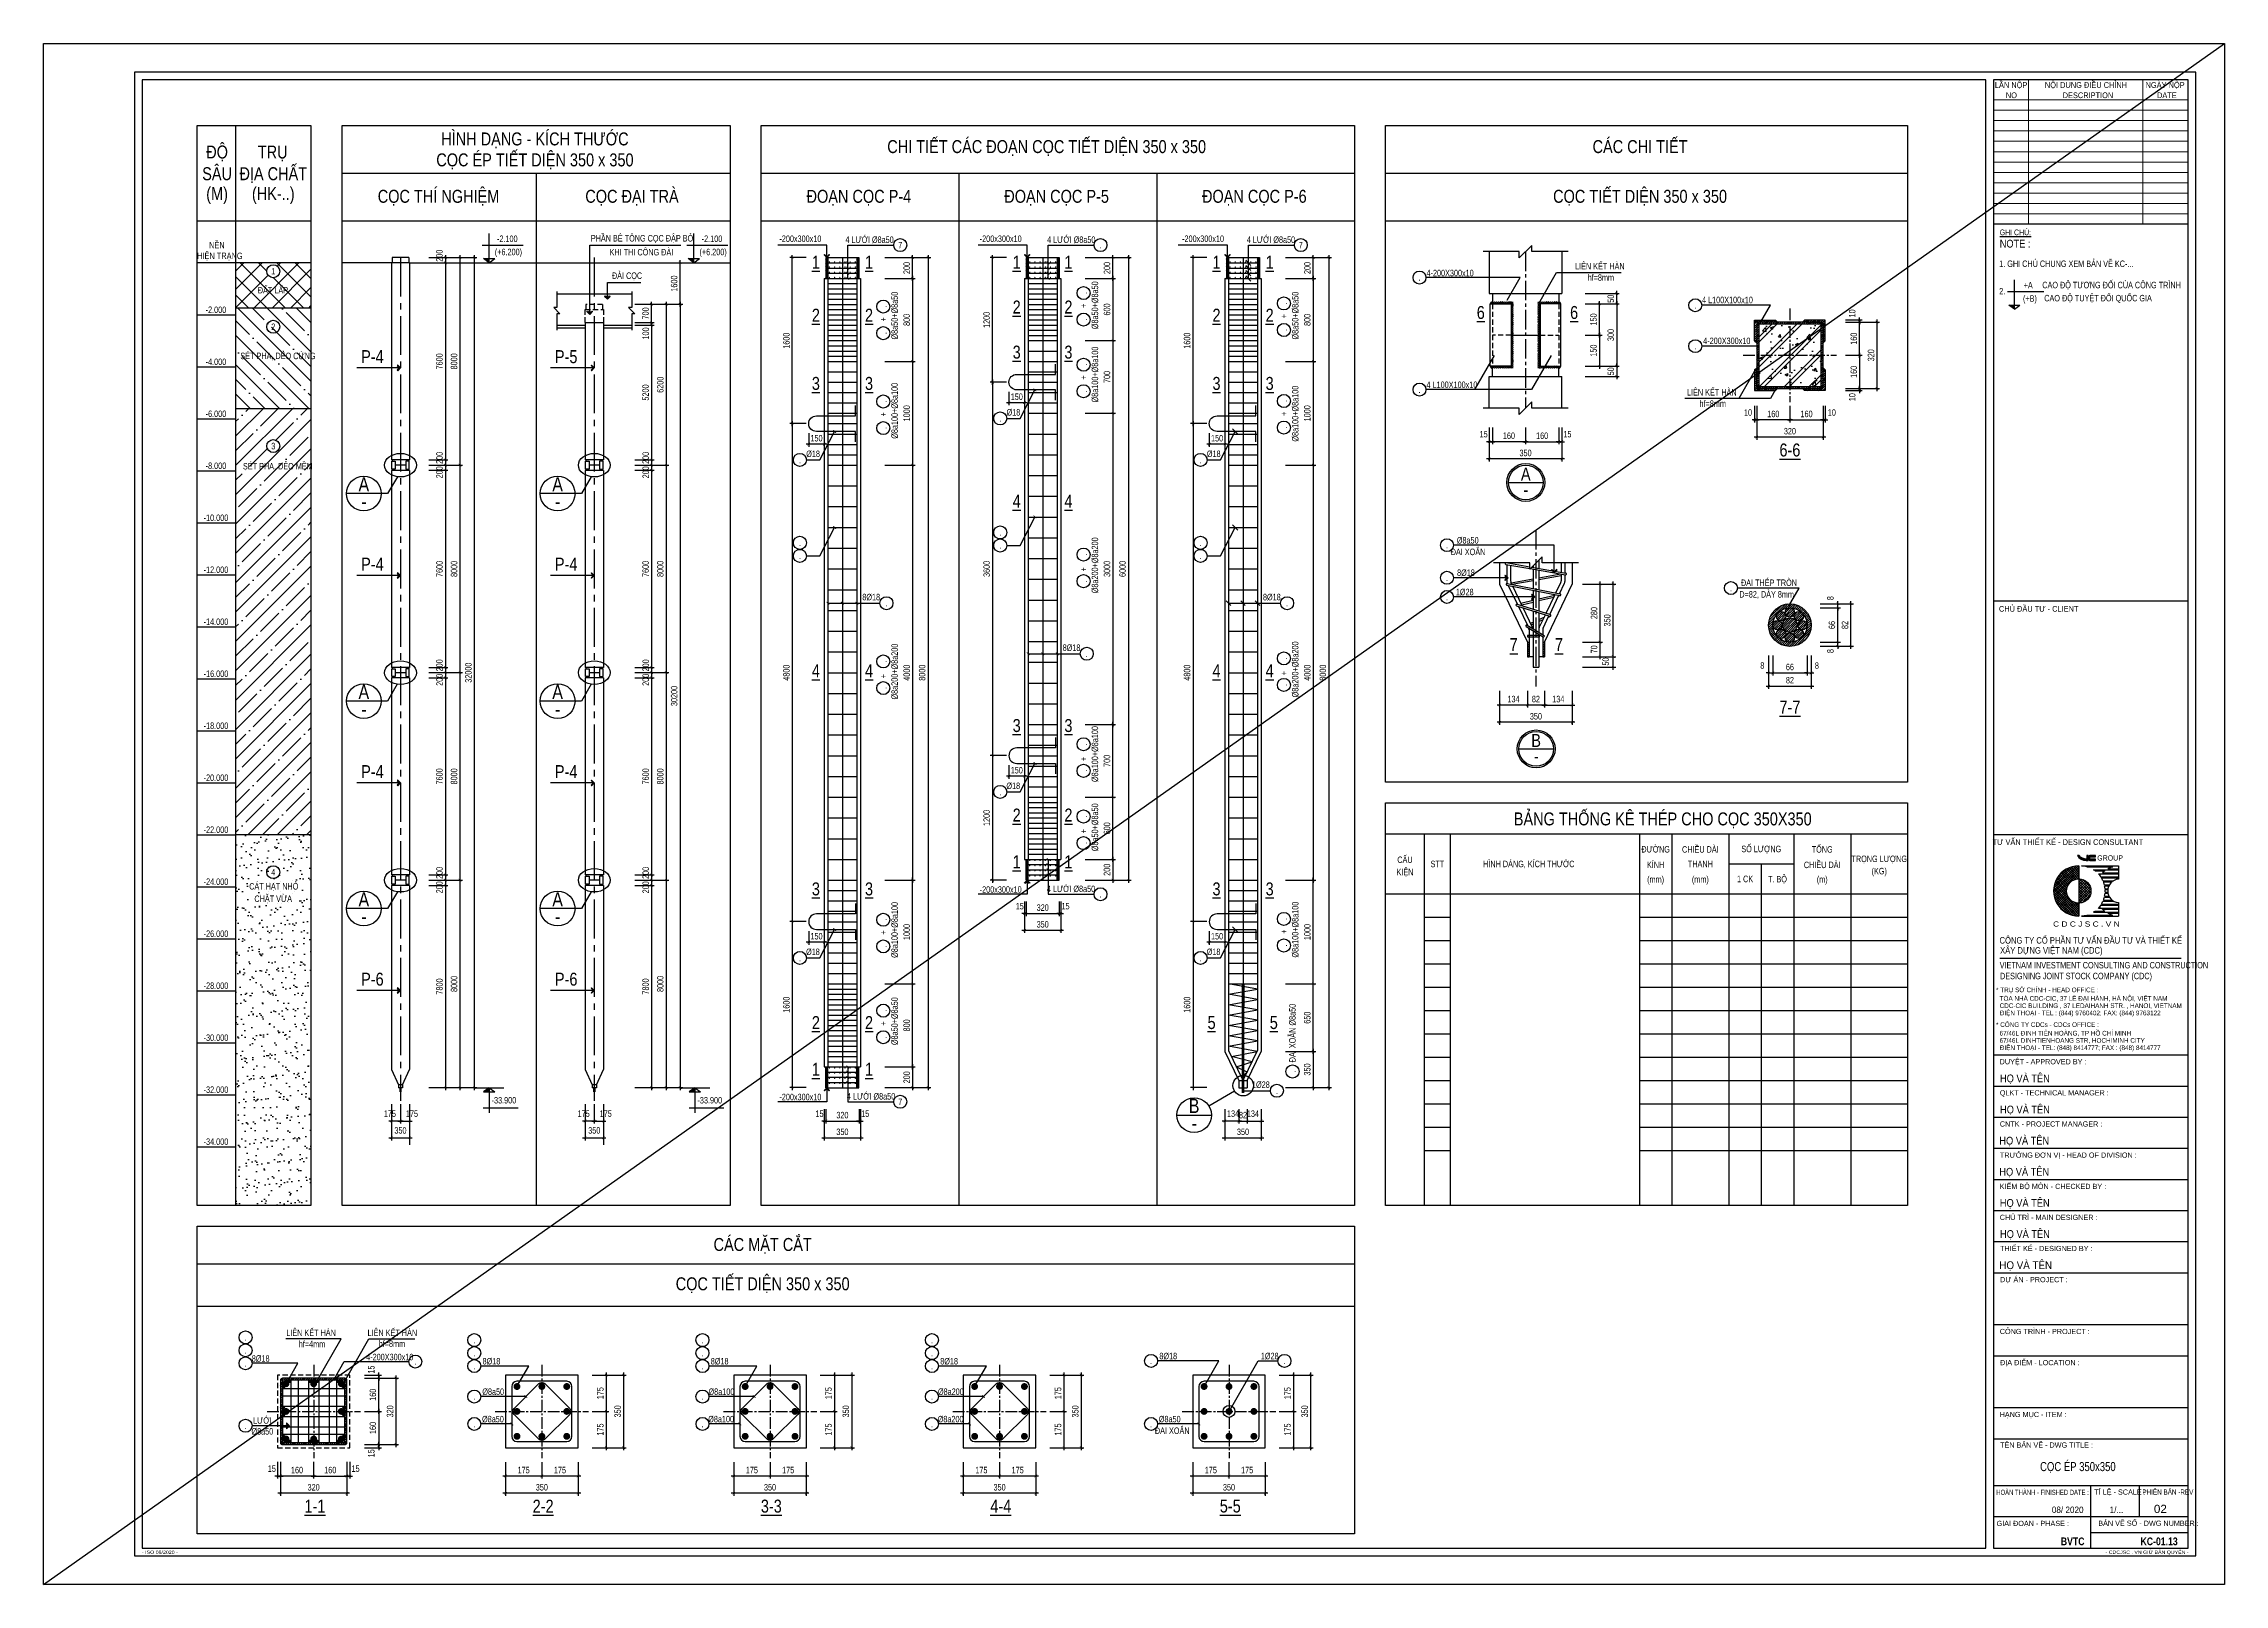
# Model space of a CAD drawing. Extents: x -24357 to 91799, y -17201 to -2351.
# Drawn here: x 47774 to 68799, y -17201 to -2351 of the extents above; entities that cross this region are included whole.
import ezdxf
from ezdxf.enums import TextEntityAlignment as Align

# ---------------------------------------------------------------- set-up
doc = ezdxf.new("R2010")
doc.units = 0
doc.header["$LTSCALE"] = 500
doc.header["$MEASUREMENT"] = 0
doc.header["$PDMODE"] = 3
doc.linetypes.add('CENTER2', pattern=[1.125, 0.75, -0.125, 0.125, -0.125])
doc.linetypes.add('HIDDEN', pattern=[0.375, 0.25, -0.125])
doc.layers.get('0').update_dxf_attribs({"linetype": 'CONTINUOUS'})
doc.layers.get('DEFPOINTS').update_dxf_attribs({"linetype": 'CONTINUOUS'})
for name, color, linetype in [('CDC -TEXT KHUNG', 7, 'CONTINUOUS'), ('CDC-KHUNGTEN', 7, 'CONTINUOUS'), ('CDC.01.AXIS', 160, 'CENTER2'), ('CDC.02.DIM', 1, 'CONTINUOUS'), ('CDC.03.BORDER', 3, 'CONTINUOUS'), ('CDC.04.HIDDEN', 8, 'HIDDEN'), ('CDC.05.STEEL', 4, 'CONTINUOUS'), ('CDC.06.TEXT', 2, 'CONTINUOUS'), ('CDC.10.HATCH', 251, 'CONTINUOUS'), ('CDC.11.NOTE', 8, 'CONTINUOUS'), ('CDC.15.NOPLOT', 87, 'CONTINUOUS')]:
    doc.layers.add(name, color=color, linetype=linetype)
doc.layers.add('KCS_Plotter', color=11, linetype='CONTINUOUS', plot=False)
doc.styles.add('ARIAL', font='arial.ttf', dxfattribs={"width": 0.7})
doc.styles.add('Arial_4', font='arial.ttf', dxfattribs={"width": 0.75, "height": 3})
doc.styles.add('Arial_B_3', font='arialbd.ttf', dxfattribs={"width": 0.75, "height": 3})
doc.styles.add('KT CDC', font='arial.ttf', dxfattribs={"width": 0.85, "height": 200})
doc.dimstyles.new('DIM100-25', dxfattribs={"dimscale": 25, "dimtxt": 2.5, "dimasz": 1, "dimexe": 1, "dimexo": 0, "dimgap": 1, "dimtad": 1, "dimdec": 0, "dimlfac": 4, "dimzin": 0, "dimdsep": 46, "dimtxsty": 'ARIAL', "dimblk": 'ARCHTICK', "dimcen": 0, "dimdle": 1, "dimclrd": 1, "dimclre": 1, "dimclrt": 2, "dimadec": 0, "dimazin": 0, "dimtfac": 1, "dimtdec": 0, "dimtix": 1, "dimtmove": 2, "dimatfit": 3, "dimldrblk": 'ARCHTICK', "dimfxl": 1, "dimtolj": 1, "dimtzin": 0, "dimarcsym": 0})
doc.dimstyles.new('DIM100-50', dxfattribs={"dimscale": 25, "dimtxt": 2.5, "dimasz": 1, "dimexe": 1, "dimexo": 0, "dimgap": 1, "dimtad": 1, "dimdec": 0, "dimlfac": 2, "dimzin": 0, "dimdsep": 46, "dimtxsty": 'ARIAL', "dimblk": 'ARCHTICK', "dimblk1": 'ARCHTICK', "dimblk2": 'D', "dimcen": 0, "dimdle": 1, "dimclrd": 1, "dimclre": 1, "dimclrt": 2, "dimadec": 0, "dimazin": 0, "dimtfac": 1, "dimtdec": 0, "dimtix": 1, "dimtmove": 2, "dimatfit": 3, "dimldrblk": 'ARCHTICK', "dimfxl": 1, "dimtolj": 1, "dimtzin": 0, "dimarcsym": 0})
doc.dimstyles.new('DIM25', dxfattribs={"dimscale": 25, "dimtxt": 2.5, "dimasz": 1, "dimexe": 1, "dimexo": 0, "dimgap": 1, "dimtad": 1, "dimdec": 0, "dimzin": 0, "dimdsep": 46, "dimtxsty": 'ARIAL', "dimblk": 'ARCHTICK', "dimcen": 0, "dimdle": 1, "dimclrd": 1, "dimclre": 1, "dimclrt": 2, "dimadec": 0, "dimazin": 0, "dimtfac": 1, "dimtdec": 0, "dimtix": 1, "dimtmove": 2, "dimatfit": 3, "dimldrblk": 'ARCHTICK', "dimfxl": 1, "dimtolj": 1, "dimtzin": 0, "dimarcsym": 0})
doc.dimstyles.new('DIM25X0.5', dxfattribs={"dimscale": 25, "dimtxt": 2.5, "dimasz": 1, "dimexe": 1, "dimexo": 0, "dimgap": 1, "dimtad": 1, "dimdec": 0, "dimlfac": 0.5, "dimzin": 0, "dimdsep": 46, "dimtxsty": 'ARIAL', "dimblk": 'ARCHTICK', "dimcen": 0, "dimdle": 1, "dimclrd": 1, "dimclre": 1, "dimclrt": 2, "dimadec": 0, "dimazin": 0, "dimtfac": 1, "dimtdec": 0, "dimtix": 1, "dimtmove": 2, "dimatfit": 3, "dimldrblk": 'ARCHTICK', "dimfxl": 1, "dimtolj": 1, "dimtzin": 0, "dimarcsym": 0})
pattern_1 = [(45, (-61221.826, -161240.184), (-5.30330086, 5.30330086), [])]
pattern_2 = [(45, (-61271.826, -161240.184), (-5.30330086, 5.30330086), [])]
pattern_3 = [(45, (-225237.573, -328977.258), (-10.6066017, 10.6066017), [])]
pattern_4 = [(45, (-214350.399, -306800.552), (-10.6066017, 10.6066017), [])]
pattern_5 = [(45, (-214401.399, -308166.272), (-10.6066017, 10.6066017), [])]
pattern_6 = [(45, (-213453.819, -307000.606), (-10.6066017, 10.6066017), [])]

msp = doc.modelspace()

# ---------------------------------------------------------------- texts
at = {"layer": 'CDC -TEXT KHUNG', "color": 6, "style": 'ARIAL', "width": 0.75}
msp.add_text('CỌC ÉP 350x350', height=87.5, dxfattribs=at).set_placement((67386.14, -16109.8), align=Align.CENTER)
at = {"layer": 'CDC -TEXT KHUNG', "color": 7, "style": 'Arial_B_3', "width": 0.8}
msp.add_text('KC-01.13', height=75, dxfattribs=at).set_placement((68348.64, -16824.44), align=Align.RIGHT)
at = {"layer": 'CDC.06.TEXT', "style": 'ARIAL', "width": 0.8}
for s, p in [('ĐỘ', (49446.12, -3458.45)), ('TRỤ', (49982.31, -3458.45)), ('HÌNH DẠNG - KÍCH THƯỚC', (52510.53, -3332.54)), ('CHI TIẾT CÁC ĐOẠN CỌC TIẾT DIỆN 350 x 350', (57444.14, -3406.48)), ('CÁC CHI TIẾT', (63165.16, -3406.48)), ('SÂU', (49446.12, -3667.67)), ('ĐỊA CHẤT', (49987.83, -3667.67)), ('CỌC ÉP TIẾT DIỆN 350 x 350', (52510.53, -3534.42)), ('(M)', (49446.12, -3859.53)), ('(HK-..)', (49987.83, -3859.53)), ('CỌC THÍ NGHIỆM', (51580.79, -3885.55)), ('CỌC ĐẠI TRÀ', (53446.37, -3885.55)), ('ĐOẠN CỌC P-4', (55633.81, -3885.55)), ('ĐOẠN CỌC P-5', (57540.04, -3885.55)), ('ĐOẠN CỌC P-6', (59446.26, -3885.55)), ('CỌC TIẾT DIỆN 350 x 350', (63165.16, -3885.55)), ('%%U1', (55219.14, -4520.38)), ('%%U1', (55731.58, -4520.38)), ('%%U1', (57155.19, -4520.38)), ('%%U1', (57653.89, -4520.38)), ('%%U1', (59081.59, -4520.38)), ('%%U1', (59594.04, -4520.38)), ('%%U2', (57155.19, -4952.64)), ('%%U2', (57653.89, -4952.64)), ('%%U2', (55219.14, -5031.24)), ('%%U2', (55731.58, -5031.24)), ('%%U2', (59081.59, -5031.24)), ('%%U2', (59594.04, -5031.24)), ('%%U6', (61629.24, -5005.23)), ('%%U6', (62529.24, -5005.23)), ('P-4', (50943.44, -5430.73)), ('P-5', (52811.73, -5430.73)), ('%%U3', (57155.19, -5387.07)), ('%%U3', (57653.89, -5387.07)), ('%%U3', (55219.14, -5688.64)), ('%%U3', (55731.58, -5688.64)), ('%%U3', (59081.59, -5688.64)), ('%%U3', (59594.04, -5688.64)), ('%%U4', (57155.19, -6823.94)), ('%%U4', (57653.89, -6823.94)), ('P-4', (50943.44, -7430.73)), ('P-4', (52811.73, -7430.73)), ('%%U7', (61946.85, -8206.19)), ('%%U7', (62383.33, -8206.19)), ('%%U4', (55219.14, -8458.73)), ('%%U4', (55731.58, -8458.73)), ('%%U4', (59081.59, -8458.73)), ('%%U4', (59594.04, -8458.73)), ('%%U3', (57155.19, -8986.31)), ('%%U3', (57653.89, -8986.31)), ('P-4', (50943.44, -9430.73)), ('P-4', (52811.73, -9430.73)), ('%%U2', (57155.19, -9848.98)), ('%%U2', (57653.89, -9848.98)), ('%%U1', (57155.19, -10299.37)), ('%%U1', (57653.89, -10299.37)), ('%%U3', (55219.14, -10560.94)), ('%%U3', (55731.58, -10560.94)), ('%%U3', (59081.59, -10560.94)), ('%%U3', (59594.04, -10560.94)), ('P-6', (50943.44, -11430.73)), ('P-6', (52811.73, -11430.73)), ('%%U2', (55219.14, -11848.98)), ('%%U2', (55731.58, -11848.98)), ('%%U5', (59034.18, -11848.98)), ('%%U5', (59633.86, -11848.98)), ('%%U1', (55219.14, -12299.37)), ('%%U1', (55731.58, -12299.37)), ('CÁC MẶT CẮT', (54706.04, -13987.97)), ('CỌC TIẾT DIỆN 350 x 350', (54706.04, -14367.04))]:
    msp.add_text(s, height=125, dxfattribs=at).set_placement(p, align=Align.CENTER)
at = {"layer": 'CDC.06.TEXT', "style": 'ARIAL'}
for s, height, width, p in [('-2.100', 62.5, 0.7, (52243.89, -4231.96)), ('-2.100', 62.5, 0.7, (54217.36, -4231.96)), ('4 LƯỚI %%C8a50', 62.5, 0.7, (55736.76, -4234.14)), ('4 LƯỚI %%C8a50', 62.5, 0.7, (57681.66, -4234.14)), ('4 LƯỚI %%C8a50', 62.5, 0.7, (59606.69, -4234.14)), ('LIÊN KẾT HÀN', 62.5, 0.7, (62777.59, -4487.65)), ('+A', 62.5, 0.7, (66907.44, -4679.81)), ('CAO ĐỘ TƯƠNG ĐỐI CỦA CÔNG TRÌNH', 62.5, 0.7, (67711.09, -4675.57)), ('CAO ĐỘ TUYỆT ĐỐI QUỐC GIA', 62.5, 0.7, (67580.77, -4803.43)), ('-2.000', 62.5, 0.7, (49435.16, -4916.51)), ('-4.000', 62.5, 0.7, (49435.16, -5417.65)), ('LIÊN KẾT HÀN', 62.5, 0.7, (63856.74, -5702.6)), ('-6.000', 62.5, 0.7, (49435.16, -5918.79)), ('%%C18', 62.5, 0.7, (57123.61, -5904.71)), ('%%C18', 62.5, 0.7, (55192.39, -6304.71)), ('%%C18', 62.5, 0.7, (59054.84, -6304.71)), ('%%U6-6', 125, 0.8, (64609.79, -6268.02)), ('-8.000', 62.5, 0.7, (49435.16, -6419.92)), ('-10.000', 62.5, 0.7, (49435.16, -6921.06)), ('%%C8a50', 62.5, 0.7, (61503.49, -7138.49)), ('ĐAI XOẮN', 62.5, 0.7, (61506.75, -7241.24)), ('-12.000', 62.5, 0.7, (49435.16, -7422.2)), ('8%%C18', 62.5, 0.7, (61486.49, -7450.86)), ('8%%C18', 62.5, 0.7, (55752.6, -7685.33)), ('8%%C18', 62.5, 0.7, (59615.05, -7685.33)), ('1%%C28', 62.5, 0.7, (61474.5, -7636.87)), ('-14.000', 62.5, 0.7, (49435.16, -7923.33)), ('8%%C18', 62.5, 0.7, (57683.82, -8173.26)), ('-16.000', 62.5, 0.7, (49435.16, -8424.47)), ('%%U7-7', 125, 0.8, (64609.79, -8746.07)), ('-18.000', 62.5, 0.7, (49435.16, -8925.61)), ('-20.000', 62.5, 0.7, (49435.16, -9426.74)), ('%%C18', 62.5, 0.7, (57122.02, -9504.71)), ('BẢNG THỐNG KÊ THÉP CHO CỌC 350X350', 125, 0.8, (63383.82, -9818.64)), ('-22.000', 62.5, 0.7, (49435.16, -9927.88)), ('ĐƯỜNG', 62.5, 0.7, (63315.07, -10108.56)), ('CHIỀU DÀI', 62.5, 0.7, (63746.32, -10108.56)), ('TỔNG', 62.5, 0.7, (64921.32, -10108.56)), ('KIỆN', 62.5, 0.7, (60898.64, -10334.53)), ('CẤU', 62.5, 0.7, (60898.64, -10208.36)), ('STT', 62.5, 0.7, (61211.14, -10257.73)), ('KÍNH', 62.5, 0.7, (63315.07, -10257.73)), ('THANH', 62.5, 0.7, (63746.32, -10257.73)), ('CHIỀU DÀI', 62.5, 0.7, (64921.32, -10257.73)), ('(KG)', 62.5, 0.7, (65471.32, -10334.53)), ('-24.000', 62.5, 0.7, (49435.16, -10429.01)), ('4 LƯỚI %%C8a50', 62.5, 0.7, (57678.96, -10490.82)), ('(mm)', 62.5, 0.7, (63315.07, -10413.69)), ('(mm)', 62.5, 0.7, (63746.32, -10413.69)), ('1 CK', 62.5, 0.7, (64177.57, -10402.28)), ('T. BỘ', 62.5, 0.7, (64490.07, -10402.28)), ('(m)', 62.5, 0.7, (64921.32, -10413.69)), ('-26.000', 62.5, 0.7, (49435.16, -10930.15)), ('%%C18', 62.5, 0.7, (55190.79, -11104.71)), ('%%C18', 62.5, 0.7, (59053.24, -11104.71)), ('-28.000', 62.5, 0.7, (49435.16, -11431.29)), ('-30.000', 62.5, 0.7, (49435.16, -11932.42)), ('-32.000', 62.5, 0.7, (49435.16, -12433.56)), ('1%%C28', 62.5, 0.7, (59509.14, -12384.78)), ('-33.900', 62.5, 0.7, (52211.56, -12535.04)), ('-33.900', 62.5, 0.7, (54196.31, -12535.04)), ('4 LƯỚI %%C8a50', 62.5, 0.7, (55751.36, -12490.82)), ('-34.000', 62.5, 0.7, (49435.16, -12934.7)), ('LIÊN KẾT HÀN', 62.5, 0.7, (50352.03, -14766.96)), ('LIÊN KẾT HÀN', 62.5, 0.7, (51135.93, -14766.96)), ('8%%C18', 62.5, 0.7, (49866.28, -15024.03)), ('8%%C18', 62.5, 0.7, (52091.34, -15050.47)), ('8%%C18', 62.5, 0.7, (54291.34, -15050.47)), ('8%%C18', 62.5, 0.7, (56503.67, -15050.47)), ('8%%C18', 62.5, 0.7, (58616.17, -15000.47)), ('1%%C28', 62.5, 0.7, (59594.37, -15000.47)), ('%%C8a50', 62.5, 0.7, (52108.33, -15344.36)), ('%%C8a100', 62.5, 0.7, (54308.33, -15344.36)), ('%%C8a200', 62.5, 0.7, (56520.66, -15344.36)), ('%%C8a50', 62.5, 0.7, (49882.28, -15726.08)), ('LƯỚI', 62.5, 0.7, (49882.28, -15613.84)), ('%%C8a50', 62.5, 0.7, (52105.74, -15608.57)), ('%%C8a100', 62.5, 0.7, (54305.74, -15608.57)), ('%%C8a200', 62.5, 0.7, (56518.07, -15608.57)), ('ĐAI XOẮN', 62.5, 0.7, (58654.8, -15711.32)), ('%%C8a50', 62.5, 0.7, (58630.4, -15608.57)), ('%%U1-1', 125, 0.8, (50389.6, -16446.94)), ('%%U2-2', 125, 0.8, (52589.6, -16446.94)), ('%%U3-3', 125, 0.8, (54789.6, -16446.94)), ('%%U4-4', 125, 0.8, (57001.93, -16446.94)), ('%%U5-5', 125, 0.8, (59214.27, -16446.94))]:
    msp.add_text(s, height=height, dxfattribs=dict(at, width=width)).set_placement(p, align=Align.MIDDLE)
for s, width, p in [('PHẦN BÊ TÔNG CỌC ĐẬP BỎ', 0.7, (53049.52, -4258.75)), ('-200x300x10', 0.7, (54867.52, -4263.13)), ('-200x300x10', 0.7, (56798.74, -4263.13)), ('-200x300x10', 0.7, (58749.62, -4263.13)), ('HIỆN TRẠNG', 0.68, (49254.16, -4428.01)), ('NỀN', 0.68, (49369.06, -4324.4)), ('(+6.200)', 0.7, (52123.48, -4390.66)), ('KHI THI CÔNG ĐÀI', 0.7, (53230.38, -4392.83)), ('(+6.200)', 0.7, (54096.96, -4390.66)), ('ĐÀI CỌC', 0.7, (53253, -4619.1)), ('4-200X300x10', 0.7, (61106.42, -4593.58)), ('ĐẤT LẤP', 0.7, (49838.79, -4759.65)), ('4 L100X100x10', 0.7, (63762.6, -4853.29)), ('(+B)', 0.7, (66857.03, -4838.51)), ('4-200X300x10', 0.7, (63773.96, -5247.14)), ('SÉT PHA, DẺO CỨNG', 0.7, (49670.66, -5392.58)), ('4 L100X100x10', 0.7, (61106.42, -5670.66)), ('SÉT PHA, DẺO MỀM', 0.7, (49695.57, -6455.65)), ('ĐAI THÉP TRÒN', 0.7, (64137.94, -7578.68)), ('D=82, DÀY 8mm', 0.7, (64122.23, -7690.57)), ('CÁT HẠT NHỎ', 0.7, (49755.57, -10504.36)), ('-200x300x10', 0.7, (56798.74, -10535.41)), ('CHẶT VỪA', 0.7, (49805.57, -10624.36)), ('-200x300x10', 0.7, (54867.52, -12535.41)), ('4-200X300x10', 0.7, (50883.55, -15041.56))]:
    msp.add_text(s, height=62.5, dxfattribs=dict(at, width=width)).set_placement(p)
for s, height, width, p in [('7', 62.5, 0.7, (56032.08, -4293.31)), ('.', 62.5, 0.7, (57963.31, -4293.31)), ('7', 62.5, 0.7, (59894.54, -4293.31)), ('1', 62.5, 0.7, (49987.92, -4544.9)), ('.', 62.5, 0.7, (61038.67, -4606.03)), ('.', 62.5, 0.7, (63697.21, -4873.43)), ('2', 62.5, 0.7, (49987.92, -5080.24)), ('.', 62.5, 0.7, (63697.21, -5267.29)), ('.', 62.5, 0.7, (61038.67, -5686.12)), ('.', 62.5, 0.7, (56996.51, -5963.87)), ('3', 62.5, 0.7, (49987.92, -6230.24)), ('.', 62.5, 0.7, (55065.28, -6363.87)), ('.', 62.5, 0.7, (58927.74, -6363.87)), ('A', 125, 0.8, (62063.23, -6499.74)), ('A', 137.5, 0.8, (50860.83, -6598.88)), ('A', 137.5, 0.8, (52729.13, -6598.88)), ('-', 125, 0.8, (62064.68, -6650.84)), ('-', 137.5, 0.8, (50862.43, -6765.08)), ('-', 137.5, 0.8, (52730.72, -6765.08)), ('.', 62.5, 0.7, (56996.51, -7062.87)), ('.', 62.5, 0.7, (55065.28, -7162.87)), ('.', 62.5, 0.7, (55065.28, -7288.87)), ('.', 62.5, 0.7, (56996.51, -7188.87)), ('.', 62.5, 0.7, (58927.74, -7162.87)), ('.', 62.5, 0.7, (58927.74, -7288.87)), ('.', 62.5, 0.7, (61303.71, -7185.27)), ('.', 62.5, 0.7, (61303.71, -7499.99)), ('.', 62.5, 0.7, (55899.77, -7744.49)), ('.', 62.5, 0.7, (59762.23, -7744.49)), ('.', 62.5, 0.7, (61303.71, -7684.46)), ('.', 62.5, 0.7, (64041.42, -7598.83)), ('.', 62.5, 0.7, (57831, -8232.43)), ('A', 137.5, 0.8, (50860.83, -8598.88)), ('A', 137.5, 0.8, (52729.13, -8598.88)), ('-', 137.5, 0.8, (50862.43, -8765.08)), ('-', 137.5, 0.8, (52730.72, -8765.08)), ('B', 125, 0.8, (62163.23, -9068.04)), ('-', 125, 0.8, (62164.68, -9219.14)), ('.', 62.5, 0.7, (56996.51, -9563.87)), ('SỐ LƯỢNG', 62.5, 0.7, (64333.82, -10113.19)), ('HÌNH DÁNG, KÍCH THƯỚC', 62.5, 0.7, (62092.39, -10257.73)), ('TRỌNG LƯỢNG', 62.5, 0.7, (65471.32, -10208.36)), ('4', 62.5, 0.7, (49987.92, -10337)), ('A', 137.5, 0.8, (50860.83, -10598.88)), ('A', 137.5, 0.8, (52729.13, -10598.88)), ('.', 62.5, 0.7, (57963.31, -10549.99)), ('-', 137.5, 0.8, (50862.43, -10765.08)), ('-', 137.5, 0.8, (52730.72, -10765.08)), ('.', 62.5, 0.7, (55065.28, -11163.87)), ('.', 62.5, 0.7, (58927.74, -11163.87)), ('7', 62.5, 0.7, (56032.08, -12549.99)), ('B', 137.5, 0.8, (58865.68, -12589.76)), ('.', 62.5, 0.7, (59663.43, -12443.95)), ('-', 137.5, 0.8, (58867.28, -12755.97)), ('.', 62.5, 0.7, (49720.82, -14820.8)), ('.', 62.5, 0.7, (51925.82, -14847.24)), ('.', 62.5, 0.7, (54125.82, -14847.24)), ('.', 62.5, 0.7, (56338.15, -14847.24)), ('.', 62.5, 0.7, (49720.82, -14945.8)), ('.', 62.5, 0.7, (49720.82, -15070.8)), ('.', 62.5, 0.7, (51357.25, -15054.02)), ('.', 62.5, 0.7, (51925.82, -14972.24)), ('.', 62.5, 0.7, (51925.82, -15097.24)), ('.', 62.5, 0.7, (54125.82, -14972.24)), ('.', 62.5, 0.7, (54125.82, -15097.24)), ('.', 62.5, 0.7, (56338.15, -14972.24)), ('.', 62.5, 0.7, (56338.15, -15097.24)), ('.', 62.5, 0.7, (58450.65, -15047.24)), ('.', 62.5, 0.7, (59736.42, -15047.24)), ('.', 62.5, 0.7, (51925.82, -15391.13)), ('.', 62.5, 0.7, (54125.82, -15391.13)), ('.', 62.5, 0.7, (56338.15, -15391.13)), ('.', 62.5, 0.7, (49720.82, -15673)), ('.', 62.5, 0.7, (51925.99, -15655.35)), ('.', 62.5, 0.7, (54125.99, -15655.35)), ('.', 62.5, 0.7, (56338.32, -15655.35)), ('.', 62.5, 0.7, (58450.65, -15655.35))]:
    msp.add_text(s, height=height, dxfattribs=dict(at, width=width)).set_placement(p, align=Align.MIDDLE_CENTER)
at = {"layer": 'CDC.06.TEXT', "ltscale": 3, "style": 'ARIAL', "width": 0.7}
for s, p in [('hf=8mm', (62786.87, -4637.28)), ('hf=8mm', (63866.02, -5852.23)), ('hf=4mm', (50361.31, -14916.59)), ('hf=8mm', (51131.56, -14912.91))]:
    msp.add_text(s, height=62.5, dxfattribs=at).set_placement(p, align=Align.CENTER)
at = {"layer": 'CDC.06.TEXT', "style": 'ARIAL', "width": 0.7}
for s, p in [('1. GHI CHÚ CHUNG XEM BẢN VẼ KC-...', (66627.56, -4473.02)), ('2. ', (66627.56, -4737.22))]:
    msp.add_text(s, height=62.5, dxfattribs=at).set_placement(p, align=Align.MIDDLE_LEFT)
for s, p in [('%%C8a50+%%C8a50', (56009.37, -5203.4)), ('%%C8a50+%%C8a50', (57940.6, -5103.4)), ('%%C8a50+%%C8a50', (59871.83, -5203.4)), ('+', (55899.09, -5029.53)), ('+', (57830.31, -4898.92)), ('+', (59761.54, -4998.92)), ('%%C8a100+%%C8a100', (57940.6, -5810.24)), ('+', (57830.31, -5589.62)), ('%%C8a100+%%C8a100', (56009.37, -6159.62)), ('%%C8a100+%%C8a100', (59871.83, -6187.32)), ('+', (55899.09, -5944.52)), ('+', (59761.54, -5939.62)), ('%%C8a200+%%C8a200', (57940.6, -7649.02)), ('+', (57830.31, -7439.17)), ('%%C8a200+%%C8a200', (59871.83, -8652.03)), ('%%C8a200+%%C8a200', (56009.37, -8673.16)), ('+', (59761.54, -8439.17)), ('+', (55899.09, -8468.94)), ('%%C8a100+%%C8a100', (57940.6, -9468.04)), ('+', (57830.31, -9266.82)), ('%%C8a50+%%C8a50', (57940.6, -10134.83)), ('+', (57830.31, -9963.04)), ('%%C8a100+%%C8a100', (56009.37, -11163.38)), ('%%C8a100+%%C8a100', (59871.83, -11160.3)), ('+', (55899.09, -10939.62)), ('+', (59761.54, -10931.17)), ('%%C8a50+%%C8a50', (56009.37, -12003.4)), ('ĐAI XOẮN %%C8a50', (59844.32, -12169.51)), ('+', (55899.09, -11815.54))]:
    msp.add_text(s, height=62.5, rotation=90, dxfattribs=at).set_placement(p)
for p in [(57800.33, -4755.27), (55869.1, -4885.88), (57800.33, -5011.48), (59731.56, -4855.27), (55869.1, -5142.08), (59731.56, -5111.48), (57800.33, -5445.96), (55869.1, -5800.87), (57800.33, -5702.17), (59731.56, -5795.96), (55869.1, -6057.07), (59731.56, -6052.17), (57800.33, -7276.32), (57800.33, -7532.52), (55869.1, -8306.09), (59731.56, -8276.32), (55869.1, -8562.29), (59731.56, -8532.52), (57800.33, -9103.97), (57800.33, -9360.18), (57800.33, -9800.19), (57800.33, -10056.39), (55869.1, -10795.96), (59731.56, -10787.52), (55869.1, -11052.17), (59731.56, -11043.73), (55869.1, -11671.88), (55869.1, -11928.09), (59814.33, -12258.5)]:
    msp.add_text('.', height=62.5, rotation=90, dxfattribs=at).set_placement(p, align=Align.MIDDLE_CENTER)

# ---------------------------------------------------------------- blocks, each defined once
blk = doc.blocks.new('_ArchTick')
at = {"color": 0, "linetype": 'ByBlock', "const_width": 0.15}
blk.add_lwpolyline([(-0.5, -0.5), (0.5, 0.5)], dxfattribs=at)
blk = doc.blocks.new('*D182')
at = {"layer": 'CDC.02.DIM', "color": 1, "lineweight": -2, "transparency": 16777216}
for p, q in [((51486, -4414), (51813, -4414)), ((51788, -4389), (51788, -6439)), ((51486, -6414), (51813, -6414))]:
    blk.add_line(p, q, dxfattribs=at)
at = {"layer": 'DEFPOINTS', "color": 0, "transparency": 16777216}
for p in [(51486, -4414), (51486, -6414), (51788, -6414)]:
    blk.add_point(p, dxfattribs=at)
at = {"layer": 'CDC.02.DIM', "color": 1, "lineweight": -2, "transparency": 16777216, "xscale": 25, "yscale": 25, "zscale": 25}
for p, rotation in [((51788, -4414), 90), ((51788, -6414), 270)]:
    blk.add_blockref('_ArchTick', p, dxfattribs=dict(at, rotation=rotation))
at = {"layer": 'CDC.02.DIM', "color": 2, "transparency": 16777216, "insert": (51731, -5414), "char_height": 62.5, "attachment_point": 5, "rotation": 90, "style": 'ARIAL'}
blk.add_mtext('\\A1;8000', dxfattribs=at)
blk = doc.blocks.new('*D183')
at = {"layer": 'CDC.02.DIM', "color": 1, "lineweight": -2, "transparency": 16777216}
for p, q in [((51486, -4414), (51672, -4414)), ((51647, -4389), (51647, -4489)), ((51486, -4464), (51672, -4464))]:
    blk.add_line(p, q, dxfattribs=at)
at = {"layer": 'DEFPOINTS', "color": 0, "transparency": 16777216}
for p in [(51486, -4414), (51486, -4464), (51647, -4464)]:
    blk.add_point(p, dxfattribs=at)
at = {"layer": 'CDC.02.DIM', "color": 1, "lineweight": -2, "transparency": 16777216, "xscale": 25, "yscale": 25, "zscale": 25}
for p, rotation in [((51647, -4414), 90), ((51647, -4464), 270)]:
    blk.add_blockref('_ArchTick', p, dxfattribs=dict(at, rotation=rotation))
at = {"layer": 'CDC.02.DIM', "color": 2, "transparency": 16777216, "insert": (51590, -4395), "char_height": 62.5, "attachment_point": 5, "rotation": 90, "style": 'ARIAL'}
blk.add_mtext('\\A1;200', dxfattribs=at)
blk = doc.blocks.new('*D184')
at = {"layer": 'CDC.02.DIM', "color": 1, "lineweight": -2, "transparency": 16777216}
for p, q in [((51486, -4464), (51672, -4464)), ((51647, -4439), (51647, -6389)), ((51486, -6364), (51672, -6364))]:
    blk.add_line(p, q, dxfattribs=at)
at = {"layer": 'DEFPOINTS', "color": 0, "transparency": 16777216}
for p in [(51486, -4464), (51486, -6364), (51647, -6364)]:
    blk.add_point(p, dxfattribs=at)
at = {"layer": 'CDC.02.DIM', "color": 1, "lineweight": -2, "transparency": 16777216, "xscale": 25, "yscale": 25, "zscale": 25}
for p, rotation in [((51647, -4464), 90), ((51647, -6364), 270)]:
    blk.add_blockref('_ArchTick', p, dxfattribs=dict(at, rotation=rotation))
at = {"layer": 'CDC.02.DIM', "color": 2, "transparency": 16777216, "insert": (51590, -5414), "char_height": 62.5, "attachment_point": 5, "rotation": 90, "style": 'ARIAL'}
blk.add_mtext('\\A1;7600', dxfattribs=at)
blk = doc.blocks.new('*D185')
at = {"layer": 'CDC.02.DIM', "color": 1, "lineweight": -2, "transparency": 16777216}
for p, q in [((51486, -6364), (51672, -6364)), ((51486, -6414), (51672, -6414)), ((51647, -6339), (51647, -6439))]:
    blk.add_line(p, q, dxfattribs=at)
at = {"layer": 'DEFPOINTS', "color": 0, "transparency": 16777216}
for p in [(51486, -6364), (51486, -6414), (51647, -6414)]:
    blk.add_point(p, dxfattribs=at)
at = {"layer": 'CDC.02.DIM', "color": 1, "lineweight": -2, "transparency": 16777216, "xscale": 25, "yscale": 25, "zscale": 25}
for p, rotation in [((51647, -6364), 90), ((51647, -6414), 270)]:
    blk.add_blockref('_ArchTick', p, dxfattribs=dict(at, rotation=rotation))
at = {"layer": 'CDC.02.DIM', "color": 2, "transparency": 16777216, "insert": (51590, -6344), "char_height": 62.5, "attachment_point": 5, "rotation": 90, "style": 'ARIAL'}
blk.add_mtext('\\A1;200', dxfattribs=at)
blk = doc.blocks.new('*D186')
at = {"layer": 'CDC.02.DIM', "color": 1, "lineweight": -2, "transparency": 16777216}
for p, q in [((51486, -6414), (51672, -6414)), ((51486, -6464), (51672, -6464)), ((51647, -6389), (51647, -6489))]:
    blk.add_line(p, q, dxfattribs=at)
at = {"layer": 'DEFPOINTS', "color": 0, "transparency": 16777216}
for p in [(51486, -6414), (51486, -6464), (51647, -6464)]:
    blk.add_point(p, dxfattribs=at)
at = {"layer": 'CDC.02.DIM', "color": 1, "lineweight": -2, "transparency": 16777216, "xscale": 25, "yscale": 25, "zscale": 25}
for p, rotation in [((51647, -6414), 90), ((51647, -6464), 270)]:
    blk.add_blockref('_ArchTick', p, dxfattribs=dict(at, rotation=rotation))
at = {"layer": 'CDC.02.DIM', "color": 2, "transparency": 16777216, "insert": (51590, -6483), "char_height": 62.5, "attachment_point": 5, "rotation": 90, "style": 'ARIAL'}
blk.add_mtext('\\A1;200', dxfattribs=at)
blk = doc.blocks.new('*D187')
at = {"layer": 'CDC.02.DIM', "color": 1, "lineweight": -2, "transparency": 16777216}
for p, q in [((51486, -6414), (51813, -6414)), ((51788, -6389), (51788, -8439)), ((51486, -8414), (51813, -8414))]:
    blk.add_line(p, q, dxfattribs=at)
at = {"layer": 'DEFPOINTS', "color": 0, "transparency": 16777216}
for p in [(51486, -6414), (51486, -8414), (51788, -8414)]:
    blk.add_point(p, dxfattribs=at)
at = {"layer": 'CDC.02.DIM', "color": 1, "lineweight": -2, "transparency": 16777216, "xscale": 25, "yscale": 25, "zscale": 25}
for p, rotation in [((51788, -6414), 90), ((51788, -8414), 270)]:
    blk.add_blockref('_ArchTick', p, dxfattribs=dict(at, rotation=rotation))
at = {"layer": 'CDC.02.DIM', "color": 2, "transparency": 16777216, "insert": (51731, -7414), "char_height": 62.5, "attachment_point": 5, "rotation": 90, "style": 'ARIAL'}
blk.add_mtext('\\A1;8000', dxfattribs=at)
blk = doc.blocks.new('*D188')
at = {"layer": 'CDC.02.DIM', "color": 1, "lineweight": -2, "transparency": 16777216}
for p, q in [((51486, -6464), (51672, -6464)), ((51647, -6439), (51647, -8389)), ((51486, -8364), (51672, -8364))]:
    blk.add_line(p, q, dxfattribs=at)
at = {"layer": 'DEFPOINTS', "color": 0, "transparency": 16777216}
for p in [(51486, -6464), (51486, -8364), (51647, -8364)]:
    blk.add_point(p, dxfattribs=at)
at = {"layer": 'CDC.02.DIM', "color": 1, "lineweight": -2, "transparency": 16777216, "xscale": 25, "yscale": 25, "zscale": 25}
for p, rotation in [((51647, -6464), 90), ((51647, -8364), 270)]:
    blk.add_blockref('_ArchTick', p, dxfattribs=dict(at, rotation=rotation))
at = {"layer": 'CDC.02.DIM', "color": 2, "transparency": 16777216, "insert": (51590, -7414), "char_height": 62.5, "attachment_point": 5, "rotation": 90, "style": 'ARIAL'}
blk.add_mtext('\\A1;7600', dxfattribs=at)
blk = doc.blocks.new('*D189')
at = {"layer": 'CDC.02.DIM', "color": 1, "lineweight": -2, "transparency": 16777216}
for p, q in [((51486, -8364), (51672, -8364)), ((51647, -8339), (51647, -8439)), ((51486, -8414), (51672, -8414))]:
    blk.add_line(p, q, dxfattribs=at)
at = {"layer": 'DEFPOINTS', "color": 0, "transparency": 16777216}
for p in [(51486, -8364), (51486, -8414), (51647, -8414)]:
    blk.add_point(p, dxfattribs=at)
at = {"layer": 'CDC.02.DIM', "color": 1, "lineweight": -2, "transparency": 16777216, "xscale": 25, "yscale": 25, "zscale": 25}
for p, rotation in [((51647, -8364), 90), ((51647, -8414), 270)]:
    blk.add_blockref('_ArchTick', p, dxfattribs=dict(at, rotation=rotation))
at = {"layer": 'CDC.02.DIM', "color": 2, "transparency": 16777216, "insert": (51590, -8344), "char_height": 62.5, "attachment_point": 5, "rotation": 90, "style": 'ARIAL'}
blk.add_mtext('\\A1;200', dxfattribs=at)
blk = doc.blocks.new('*D190')
at = {"layer": 'CDC.02.DIM', "color": 1, "lineweight": -2, "transparency": 16777216}
for p, q in [((51647, -8389), (51647, -8489)), ((51486, -8414), (51672, -8414)), ((51486, -8464), (51672, -8464))]:
    blk.add_line(p, q, dxfattribs=at)
at = {"layer": 'DEFPOINTS', "color": 0, "transparency": 16777216}
for p in [(51486, -8414), (51486, -8464), (51647, -8464)]:
    blk.add_point(p, dxfattribs=at)
at = {"layer": 'CDC.02.DIM', "color": 1, "lineweight": -2, "transparency": 16777216, "xscale": 25, "yscale": 25, "zscale": 25}
for p, rotation in [((51647, -8414), 90), ((51647, -8464), 270)]:
    blk.add_blockref('_ArchTick', p, dxfattribs=dict(at, rotation=rotation))
at = {"layer": 'CDC.02.DIM', "color": 2, "transparency": 16777216, "insert": (51590, -8483), "char_height": 62.5, "attachment_point": 5, "rotation": 90, "style": 'ARIAL'}
blk.add_mtext('\\A1;200', dxfattribs=at)
blk = doc.blocks.new('*D191')
at = {"layer": 'CDC.02.DIM', "color": 1, "lineweight": -2, "transparency": 16777216}
for p, q in [((51486, -4414), (51951, -4414)), ((51926, -4389), (51926, -12439)), ((51486, -12414), (51951, -12414))]:
    blk.add_line(p, q, dxfattribs=at)
at = {"layer": 'DEFPOINTS', "color": 0, "transparency": 16777216}
for p in [(51486, -4414), (51486, -12414), (51926, -12414)]:
    blk.add_point(p, dxfattribs=at)
at = {"layer": 'CDC.02.DIM', "color": 1, "lineweight": -2, "transparency": 16777216, "xscale": 25, "yscale": 25, "zscale": 25}
for p, rotation in [((51926, -4414), 90), ((51926, -12414), 270)]:
    blk.add_blockref('_ArchTick', p, dxfattribs=dict(at, rotation=rotation))
at = {"layer": 'CDC.02.DIM', "color": 2, "transparency": 16777216, "insert": (51869, -8414), "char_height": 62.5, "attachment_point": 5, "rotation": 90, "style": 'ARIAL'}
blk.add_mtext('\\A1;32000', dxfattribs=at)
blk = doc.blocks.new('*D192')
at = {"layer": 'CDC.02.DIM', "color": 1, "lineweight": -2, "transparency": 16777216}
for p, q in [((51127, -12573), (51127, -12761)), ((51214, -12573), (51214, -12761)), ((51239, -12736), (51102, -12736))]:
    blk.add_line(p, q, dxfattribs=at)
at = {"layer": 'DEFPOINTS', "color": 0, "transparency": 16777216}
for p in [(51127, -12573), (51214, -12573), (51127, -12736)]:
    blk.add_point(p, dxfattribs=at)
at = {"layer": 'CDC.02.DIM', "color": 1, "lineweight": -2, "transparency": 16777216, "xscale": 25, "yscale": 25, "zscale": 25, "rotation": 180}
blk.add_blockref('_ArchTick', (51127, -12736), dxfattribs=at)
at = {"layer": 'CDC.02.DIM', "color": 1, "lineweight": -2, "transparency": 16777216, "xscale": 25, "yscale": 25, "zscale": 25}
blk.add_blockref('_ArchTick', (51214, -12736), dxfattribs=at)
at = {"layer": 'CDC.02.DIM', "color": 2, "transparency": 16777216, "insert": (51112, -12665), "char_height": 62.5, "attachment_point": 5, "style": 'ARIAL'}
blk.add_mtext('\\A1;175', dxfattribs=at)
blk = doc.blocks.new('D')
at = {"layer": 'CDC.02.DIM'}
for p, q in [((-50, -50), (50, 50)), ((-86.75, 0), (86.75, 0))]:
    blk.add_line(p, q, dxfattribs=at)
blk = doc.blocks.new('*D193')
at = {"layer": 'CDC.02.DIM', "color": 1, "lineweight": -2, "transparency": 16777216}
for p, q in [((51214, -12573), (51214, -12761)), ((51302, -12573), (51302, -12761)), ((51189, -12736), (51327, -12736))]:
    blk.add_line(p, q, dxfattribs=at)
at = {"layer": 'DEFPOINTS', "color": 0, "transparency": 16777216}
for p in [(51214, -12573), (51302, -12573), (51302, -12736)]:
    blk.add_point(p, dxfattribs=at)
at = {"layer": 'CDC.02.DIM', "color": 1, "lineweight": -2, "transparency": 16777216, "xscale": 25, "yscale": 25, "zscale": 25, "rotation": 180}
blk.add_blockref('_ArchTick', (51214, -12736), dxfattribs=at)
at = {"layer": 'CDC.02.DIM', "color": 1, "lineweight": -2, "transparency": 16777216, "xscale": 25, "yscale": 25, "zscale": 25}
blk.add_blockref('_ArchTick', (51302, -12736), dxfattribs=at)
at = {"layer": 'CDC.02.DIM', "color": 2, "transparency": 16777216, "insert": (51325, -12665), "char_height": 62.5, "attachment_point": 5, "style": 'ARIAL'}
blk.add_mtext('\\A1;175', dxfattribs=at)
blk = doc.blocks.new('*D194')
at = {"layer": 'CDC.02.DIM', "color": 1, "lineweight": -2, "transparency": 16777216}
for p, q in [((53475, -4864), (53801, -4864)), ((53776, -4839), (53776, -6439)), ((53475, -6414), (53801, -6414))]:
    blk.add_line(p, q, dxfattribs=at)
at = {"layer": 'DEFPOINTS', "color": 0, "transparency": 16777216}
for p in [(53475, -4864), (53475, -6414), (53776, -6414)]:
    blk.add_point(p, dxfattribs=at)
at = {"layer": 'CDC.02.DIM', "color": 1, "lineweight": -2, "transparency": 16777216, "xscale": 25, "yscale": 25, "zscale": 25}
for p, rotation in [((53776, -4864), 90), ((53776, -6414), 270)]:
    blk.add_blockref('_ArchTick', p, dxfattribs=dict(at, rotation=rotation))
at = {"layer": 'CDC.02.DIM', "color": 2, "transparency": 16777216, "insert": (53719, -5639), "char_height": 62.5, "attachment_point": 5, "rotation": 90, "style": 'ARIAL'}
blk.add_mtext('\\A1;6200', dxfattribs=at)
blk = doc.blocks.new('*D195')
at = {"layer": 'CDC.02.DIM', "color": 1, "lineweight": -2, "transparency": 16777216}
for p, q in [((53635, -5039), (53635, -6389)), ((53475, -5064), (53660, -5064)), ((53475, -6364), (53660, -6364))]:
    blk.add_line(p, q, dxfattribs=at)
at = {"layer": 'DEFPOINTS', "color": 0, "transparency": 16777216}
for p in [(53475, -5064), (53475, -6364), (53635, -6364)]:
    blk.add_point(p, dxfattribs=at)
at = {"layer": 'CDC.02.DIM', "color": 1, "lineweight": -2, "transparency": 16777216, "xscale": 25, "yscale": 25, "zscale": 25}
for p, rotation in [((53635, -5064), 90), ((53635, -6364), 270)]:
    blk.add_blockref('_ArchTick', p, dxfattribs=dict(at, rotation=rotation))
at = {"layer": 'CDC.02.DIM', "color": 2, "transparency": 16777216, "insert": (53578, -5714), "char_height": 62.5, "attachment_point": 5, "rotation": 90, "style": 'ARIAL'}
blk.add_mtext('\\A1;5200', dxfattribs=at)
blk = doc.blocks.new('*D196')
at = {"layer": 'CDC.02.DIM', "color": 1, "lineweight": -2, "transparency": 16777216}
for p, q in [((53475, -6364), (53660, -6364)), ((53475, -6414), (53660, -6414)), ((53635, -6339), (53635, -6439))]:
    blk.add_line(p, q, dxfattribs=at)
at = {"layer": 'DEFPOINTS', "color": 0, "transparency": 16777216}
for p in [(53475, -6364), (53475, -6414), (53635, -6414)]:
    blk.add_point(p, dxfattribs=at)
at = {"layer": 'CDC.02.DIM', "color": 1, "lineweight": -2, "transparency": 16777216, "xscale": 25, "yscale": 25, "zscale": 25}
for p, rotation in [((53635, -6364), 90), ((53635, -6414), 270)]:
    blk.add_blockref('_ArchTick', p, dxfattribs=dict(at, rotation=rotation))
at = {"layer": 'CDC.02.DIM', "color": 2, "transparency": 16777216, "insert": (53579, -6344), "char_height": 62.5, "attachment_point": 5, "rotation": 90, "style": 'ARIAL'}
blk.add_mtext('\\A1;200', dxfattribs=at)
blk = doc.blocks.new('*D197')
at = {"layer": 'CDC.02.DIM', "color": 1, "lineweight": -2, "transparency": 16777216}
for p, q in [((53475, -6414), (53660, -6414)), ((53475, -6464), (53660, -6464)), ((53635, -6389), (53635, -6489))]:
    blk.add_line(p, q, dxfattribs=at)
at = {"layer": 'DEFPOINTS', "color": 0, "transparency": 16777216}
for p in [(53475, -6414), (53475, -6464), (53635, -6464)]:
    blk.add_point(p, dxfattribs=at)
at = {"layer": 'CDC.02.DIM', "color": 1, "lineweight": -2, "transparency": 16777216, "xscale": 25, "yscale": 25, "zscale": 25}
for p, rotation in [((53635, -6414), 90), ((53635, -6464), 270)]:
    blk.add_blockref('_ArchTick', p, dxfattribs=dict(at, rotation=rotation))
at = {"layer": 'CDC.02.DIM', "color": 2, "transparency": 16777216, "insert": (53579, -6483), "char_height": 62.5, "attachment_point": 5, "rotation": 90, "style": 'ARIAL'}
blk.add_mtext('\\A1;200', dxfattribs=at)
blk = doc.blocks.new('*D198')
at = {"layer": 'CDC.02.DIM', "color": 1, "lineweight": -2, "transparency": 16777216}
for p, q in [((53475, -6414), (53801, -6414)), ((53776, -6389), (53776, -8439)), ((53475, -8414), (53801, -8414))]:
    blk.add_line(p, q, dxfattribs=at)
at = {"layer": 'DEFPOINTS', "color": 0, "transparency": 16777216}
for p in [(53475, -6414), (53475, -8414), (53776, -8414)]:
    blk.add_point(p, dxfattribs=at)
at = {"layer": 'CDC.02.DIM', "color": 1, "lineweight": -2, "transparency": 16777216, "xscale": 25, "yscale": 25, "zscale": 25}
for p, rotation in [((53776, -6414), 90), ((53776, -8414), 270)]:
    blk.add_blockref('_ArchTick', p, dxfattribs=dict(at, rotation=rotation))
at = {"layer": 'CDC.02.DIM', "color": 2, "transparency": 16777216, "insert": (53719, -7414), "char_height": 62.5, "attachment_point": 5, "rotation": 90, "style": 'ARIAL'}
blk.add_mtext('\\A1;8000', dxfattribs=at)
blk = doc.blocks.new('*D199')
at = {"layer": 'CDC.02.DIM', "color": 1, "lineweight": -2, "transparency": 16777216}
for p, q in [((53475, -6464), (53660, -6464)), ((53635, -6439), (53635, -8389)), ((53475, -8364), (53660, -8364))]:
    blk.add_line(p, q, dxfattribs=at)
at = {"layer": 'DEFPOINTS', "color": 0, "transparency": 16777216}
for p in [(53475, -6464), (53475, -8364), (53635, -8364)]:
    blk.add_point(p, dxfattribs=at)
at = {"layer": 'CDC.02.DIM', "color": 1, "lineweight": -2, "transparency": 16777216, "xscale": 25, "yscale": 25, "zscale": 25}
for p, rotation in [((53635, -6464), 90), ((53635, -8364), 270)]:
    blk.add_blockref('_ArchTick', p, dxfattribs=dict(at, rotation=rotation))
at = {"layer": 'CDC.02.DIM', "color": 2, "transparency": 16777216, "insert": (53578, -7414), "char_height": 62.5, "attachment_point": 5, "rotation": 90, "style": 'ARIAL'}
blk.add_mtext('\\A1;7600', dxfattribs=at)
blk = doc.blocks.new('*D200')
at = {"layer": 'CDC.02.DIM', "color": 1, "lineweight": -2, "transparency": 16777216}
for p, q in [((53475, -8364), (53660, -8364)), ((53635, -8339), (53635, -8439)), ((53475, -8414), (53660, -8414))]:
    blk.add_line(p, q, dxfattribs=at)
at = {"layer": 'DEFPOINTS', "color": 0, "transparency": 16777216}
for p in [(53475, -8364), (53475, -8414), (53635, -8414)]:
    blk.add_point(p, dxfattribs=at)
at = {"layer": 'CDC.02.DIM', "color": 1, "lineweight": -2, "transparency": 16777216, "xscale": 25, "yscale": 25, "zscale": 25}
for p, rotation in [((53635, -8364), 90), ((53635, -8414), 270)]:
    blk.add_blockref('_ArchTick', p, dxfattribs=dict(at, rotation=rotation))
at = {"layer": 'CDC.02.DIM', "color": 2, "transparency": 16777216, "insert": (53579, -8344), "char_height": 62.5, "attachment_point": 5, "rotation": 90, "style": 'ARIAL'}
blk.add_mtext('\\A1;200', dxfattribs=at)
blk = doc.blocks.new('*D201')
at = {"layer": 'CDC.02.DIM', "color": 1, "lineweight": -2, "transparency": 16777216}
for p, q in [((53635, -8389), (53635, -8489)), ((53475, -8414), (53660, -8414)), ((53475, -8464), (53660, -8464))]:
    blk.add_line(p, q, dxfattribs=at)
at = {"layer": 'DEFPOINTS', "color": 0, "transparency": 16777216}
for p in [(53475, -8414), (53475, -8464), (53635, -8464)]:
    blk.add_point(p, dxfattribs=at)
at = {"layer": 'CDC.02.DIM', "color": 1, "lineweight": -2, "transparency": 16777216, "xscale": 25, "yscale": 25, "zscale": 25}
for p, rotation in [((53635, -8414), 90), ((53635, -8464), 270)]:
    blk.add_blockref('_ArchTick', p, dxfattribs=dict(at, rotation=rotation))
at = {"layer": 'CDC.02.DIM', "color": 2, "transparency": 16777216, "insert": (53579, -8483), "char_height": 62.5, "attachment_point": 5, "rotation": 90, "style": 'ARIAL'}
blk.add_mtext('\\A1;200', dxfattribs=at)
blk = doc.blocks.new('*D202')
at = {"layer": 'CDC.02.DIM', "color": 1, "lineweight": -2, "transparency": 16777216}
for p, q in [((53475, -4864), (53935, -4864)), ((53910, -4839), (53910, -12439)), ((53475, -12414), (53935, -12414))]:
    blk.add_line(p, q, dxfattribs=at)
at = {"layer": 'DEFPOINTS', "color": 0, "transparency": 16777216}
for p in [(53475, -4864), (53475, -12414), (53910, -12414)]:
    blk.add_point(p, dxfattribs=at)
at = {"layer": 'CDC.02.DIM', "color": 1, "lineweight": -2, "transparency": 16777216, "xscale": 25, "yscale": 25, "zscale": 25}
for p, rotation in [((53910, -4864), 90), ((53910, -12414), 270)]:
    blk.add_blockref('_ArchTick', p, dxfattribs=dict(at, rotation=rotation))
at = {"layer": 'CDC.02.DIM', "color": 2, "transparency": 16777216, "insert": (53853, -8639), "char_height": 62.5, "attachment_point": 5, "rotation": 90, "style": 'ARIAL'}
blk.add_mtext('\\A1;30200', dxfattribs=at)
blk = doc.blocks.new('*D203')
at = {"layer": 'CDC.02.DIM', "color": 1, "lineweight": -2, "transparency": 16777216}
for p, q in [((51486, -10364), (51672, -10364)), ((51486, -10414), (51672, -10414)), ((51647, -10339), (51647, -10439))]:
    blk.add_line(p, q, dxfattribs=at)
at = {"layer": 'DEFPOINTS', "color": 0, "transparency": 16777216}
for p in [(51486, -10364), (51486, -10414), (51647, -10414)]:
    blk.add_point(p, dxfattribs=at)
at = {"layer": 'CDC.02.DIM', "color": 1, "lineweight": -2, "transparency": 16777216, "xscale": 25, "yscale": 25, "zscale": 25}
for p, rotation in [((51647, -10364), 90), ((51647, -10414), 270)]:
    blk.add_blockref('_ArchTick', p, dxfattribs=dict(at, rotation=rotation))
at = {"layer": 'CDC.02.DIM', "color": 2, "transparency": 16777216, "insert": (51590, -10344), "char_height": 62.5, "attachment_point": 5, "rotation": 90, "style": 'ARIAL'}
blk.add_mtext('\\A1;200', dxfattribs=at)
blk = doc.blocks.new('*D204')
at = {"layer": 'CDC.02.DIM', "color": 1, "lineweight": -2, "transparency": 16777216}
for p, q in [((51486, -10414), (51672, -10414)), ((51486, -10464), (51672, -10464)), ((51647, -10389), (51647, -10489))]:
    blk.add_line(p, q, dxfattribs=at)
at = {"layer": 'DEFPOINTS', "color": 0, "transparency": 16777216}
for p in [(51486, -10414), (51486, -10464), (51647, -10464)]:
    blk.add_point(p, dxfattribs=at)
at = {"layer": 'CDC.02.DIM', "color": 1, "lineweight": -2, "transparency": 16777216, "xscale": 25, "yscale": 25, "zscale": 25}
for p, rotation in [((51647, -10414), 90), ((51647, -10464), 270)]:
    blk.add_blockref('_ArchTick', p, dxfattribs=dict(at, rotation=rotation))
at = {"layer": 'CDC.02.DIM', "color": 2, "transparency": 16777216, "insert": (51590, -10483), "char_height": 62.5, "attachment_point": 5, "rotation": 90, "style": 'ARIAL'}
blk.add_mtext('\\A1;200', dxfattribs=at)
blk = doc.blocks.new('*D205')
at = {"layer": 'CDC.02.DIM', "color": 1, "lineweight": -2, "transparency": 16777216}
for p, q in [((53475, -10364), (53660, -10364)), ((53475, -10414), (53660, -10414)), ((53635, -10339), (53635, -10439))]:
    blk.add_line(p, q, dxfattribs=at)
at = {"layer": 'DEFPOINTS', "color": 0, "transparency": 16777216}
for p in [(53475, -10364), (53475, -10414), (53635, -10414)]:
    blk.add_point(p, dxfattribs=at)
at = {"layer": 'CDC.02.DIM', "color": 1, "lineweight": -2, "transparency": 16777216, "xscale": 25, "yscale": 25, "zscale": 25}
for p, rotation in [((53635, -10364), 90), ((53635, -10414), 270)]:
    blk.add_blockref('_ArchTick', p, dxfattribs=dict(at, rotation=rotation))
at = {"layer": 'CDC.02.DIM', "color": 2, "transparency": 16777216, "insert": (53579, -10344), "char_height": 62.5, "attachment_point": 5, "rotation": 90, "style": 'ARIAL'}
blk.add_mtext('\\A1;200', dxfattribs=at)
blk = doc.blocks.new('*D206')
at = {"layer": 'CDC.02.DIM', "color": 1, "lineweight": -2, "transparency": 16777216}
for p, q in [((53475, -10414), (53660, -10414)), ((53475, -10464), (53660, -10464)), ((53635, -10389), (53635, -10489))]:
    blk.add_line(p, q, dxfattribs=at)
at = {"layer": 'DEFPOINTS', "color": 0, "transparency": 16777216}
for p in [(53475, -10414), (53475, -10464), (53635, -10464)]:
    blk.add_point(p, dxfattribs=at)
at = {"layer": 'CDC.02.DIM', "color": 1, "lineweight": -2, "transparency": 16777216, "xscale": 25, "yscale": 25, "zscale": 25}
for p, rotation in [((53635, -10414), 90), ((53635, -10464), 270)]:
    blk.add_blockref('_ArchTick', p, dxfattribs=dict(at, rotation=rotation))
at = {"layer": 'CDC.02.DIM', "color": 2, "transparency": 16777216, "insert": (53579, -10483), "char_height": 62.5, "attachment_point": 5, "rotation": 90, "style": 'ARIAL'}
blk.add_mtext('\\A1;200', dxfattribs=at)
blk = doc.blocks.new('*D207')
at = {"layer": 'CDC.02.DIM', "color": 1, "lineweight": -2, "transparency": 16777216}
for p, q in [((51486, -8464), (51672, -8464)), ((51647, -8439), (51647, -10389)), ((51486, -10364), (51672, -10364))]:
    blk.add_line(p, q, dxfattribs=at)
at = {"layer": 'DEFPOINTS', "color": 0, "transparency": 16777216}
for p in [(51486, -8464), (51486, -10364), (51647, -10364)]:
    blk.add_point(p, dxfattribs=at)
at = {"layer": 'CDC.02.DIM', "color": 1, "lineweight": -2, "transparency": 16777216, "xscale": 25, "yscale": 25, "zscale": 25}
for p, rotation in [((51647, -8464), 90), ((51647, -10364), 270)]:
    blk.add_blockref('_ArchTick', p, dxfattribs=dict(at, rotation=rotation))
at = {"layer": 'CDC.02.DIM', "color": 2, "transparency": 16777216, "insert": (51590, -9414), "char_height": 62.5, "attachment_point": 5, "rotation": 90, "style": 'ARIAL'}
blk.add_mtext('\\A1;7600', dxfattribs=at)
blk = doc.blocks.new('*D208')
at = {"layer": 'CDC.02.DIM', "color": 1, "lineweight": -2, "transparency": 16777216}
for p, q in [((51486, -10464), (51672, -10464)), ((51647, -10439), (51647, -12439)), ((51486, -12414), (51672, -12414))]:
    blk.add_line(p, q, dxfattribs=at)
at = {"layer": 'DEFPOINTS', "color": 0, "transparency": 16777216}
for p in [(51486, -10464), (51486, -12414), (51647, -12414)]:
    blk.add_point(p, dxfattribs=at)
at = {"layer": 'CDC.02.DIM', "color": 1, "lineweight": -2, "transparency": 16777216, "xscale": 25, "yscale": 25, "zscale": 25}
for p, rotation in [((51647, -10464), 90), ((51647, -12414), 270)]:
    blk.add_blockref('_ArchTick', p, dxfattribs=dict(at, rotation=rotation))
at = {"layer": 'CDC.02.DIM', "color": 2, "transparency": 16777216, "insert": (51590, -11439), "char_height": 62.5, "attachment_point": 5, "rotation": 90, "style": 'ARIAL'}
blk.add_mtext('\\A1;7800', dxfattribs=at)
blk = doc.blocks.new('*D209')
at = {"layer": 'CDC.02.DIM', "color": 1, "lineweight": -2, "transparency": 16777216}
for p, q in [((51788, -8389), (51788, -10439)), ((51486, -8414), (51813, -8414)), ((51486, -10414), (51813, -10414))]:
    blk.add_line(p, q, dxfattribs=at)
at = {"layer": 'DEFPOINTS', "color": 0, "transparency": 16777216}
for p in [(51486, -8414), (51486, -10414), (51788, -10414)]:
    blk.add_point(p, dxfattribs=at)
at = {"layer": 'CDC.02.DIM', "color": 1, "lineweight": -2, "transparency": 16777216, "xscale": 25, "yscale": 25, "zscale": 25}
for p, rotation in [((51788, -8414), 90), ((51788, -10414), 270)]:
    blk.add_blockref('_ArchTick', p, dxfattribs=dict(at, rotation=rotation))
at = {"layer": 'CDC.02.DIM', "color": 2, "transparency": 16777216, "insert": (51731, -9414), "char_height": 62.5, "attachment_point": 5, "rotation": 90, "style": 'ARIAL'}
blk.add_mtext('\\A1;8000', dxfattribs=at)
blk = doc.blocks.new('*D210')
at = {"layer": 'CDC.02.DIM', "color": 1, "lineweight": -2, "transparency": 16777216}
for p, q in [((51486, -10414), (51813, -10414)), ((51788, -10389), (51788, -12439)), ((51486, -12414), (51813, -12414))]:
    blk.add_line(p, q, dxfattribs=at)
at = {"layer": 'DEFPOINTS', "color": 0, "transparency": 16777216}
for p in [(51486, -10414), (51486, -12414), (51788, -12414)]:
    blk.add_point(p, dxfattribs=at)
at = {"layer": 'CDC.02.DIM', "color": 1, "lineweight": -2, "transparency": 16777216, "xscale": 25, "yscale": 25, "zscale": 25}
for p, rotation in [((51788, -10414), 90), ((51788, -12414), 270)]:
    blk.add_blockref('_ArchTick', p, dxfattribs=dict(at, rotation=rotation))
at = {"layer": 'CDC.02.DIM', "color": 2, "transparency": 16777216, "insert": (51731, -11414), "char_height": 62.5, "attachment_point": 5, "rotation": 90, "style": 'ARIAL'}
blk.add_mtext('\\A1;8000', dxfattribs=at)
blk = doc.blocks.new('*D211')
at = {"layer": 'CDC.02.DIM', "color": 1, "lineweight": -2, "transparency": 16777216}
for p, q in [((53475, -8464), (53660, -8464)), ((53635, -8439), (53635, -10389)), ((53475, -10364), (53660, -10364))]:
    blk.add_line(p, q, dxfattribs=at)
at = {"layer": 'DEFPOINTS', "color": 0, "transparency": 16777216}
for p in [(53475, -8464), (53475, -10364), (53635, -10364)]:
    blk.add_point(p, dxfattribs=at)
at = {"layer": 'CDC.02.DIM', "color": 1, "lineweight": -2, "transparency": 16777216, "xscale": 25, "yscale": 25, "zscale": 25}
for p, rotation in [((53635, -8464), 90), ((53635, -10364), 270)]:
    blk.add_blockref('_ArchTick', p, dxfattribs=dict(at, rotation=rotation))
at = {"layer": 'CDC.02.DIM', "color": 2, "transparency": 16777216, "insert": (53578, -9414), "char_height": 62.5, "attachment_point": 5, "rotation": 90, "style": 'ARIAL'}
blk.add_mtext('\\A1;7600', dxfattribs=at)
blk = doc.blocks.new('*D212')
at = {"layer": 'CDC.02.DIM', "color": 1, "lineweight": -2, "transparency": 16777216}
for p, q in [((53475, -10464), (53660, -10464)), ((53635, -10439), (53635, -12439)), ((53475, -12414), (53660, -12414))]:
    blk.add_line(p, q, dxfattribs=at)
at = {"layer": 'DEFPOINTS', "color": 0, "transparency": 16777216}
for p in [(53475, -10464), (53475, -12414), (53635, -12414)]:
    blk.add_point(p, dxfattribs=at)
at = {"layer": 'CDC.02.DIM', "color": 1, "lineweight": -2, "transparency": 16777216, "xscale": 25, "yscale": 25, "zscale": 25}
for p, rotation in [((53635, -10464), 90), ((53635, -12414), 270)]:
    blk.add_blockref('_ArchTick', p, dxfattribs=dict(at, rotation=rotation))
at = {"layer": 'CDC.02.DIM', "color": 2, "transparency": 16777216, "insert": (53578, -11439), "char_height": 62.5, "attachment_point": 5, "rotation": 90, "style": 'ARIAL'}
blk.add_mtext('\\A1;7800', dxfattribs=at)
blk = doc.blocks.new('*D213')
at = {"layer": 'CDC.02.DIM', "color": 1, "lineweight": -2, "transparency": 16777216}
for p, q in [((53776, -8389), (53776, -10439)), ((53475, -8414), (53801, -8414)), ((53475, -10414), (53801, -10414))]:
    blk.add_line(p, q, dxfattribs=at)
at = {"layer": 'DEFPOINTS', "color": 0, "transparency": 16777216}
for p in [(53475, -8414), (53475, -10414), (53776, -10414)]:
    blk.add_point(p, dxfattribs=at)
at = {"layer": 'CDC.02.DIM', "color": 1, "lineweight": -2, "transparency": 16777216, "xscale": 25, "yscale": 25, "zscale": 25}
for p, rotation in [((53776, -8414), 90), ((53776, -10414), 270)]:
    blk.add_blockref('_ArchTick', p, dxfattribs=dict(at, rotation=rotation))
at = {"layer": 'CDC.02.DIM', "color": 2, "transparency": 16777216, "insert": (53719, -9414), "char_height": 62.5, "attachment_point": 5, "rotation": 90, "style": 'ARIAL'}
blk.add_mtext('\\A1;8000', dxfattribs=at)
blk = doc.blocks.new('*D214')
at = {"layer": 'CDC.02.DIM', "color": 1, "lineweight": -2, "transparency": 16777216}
for p, q in [((53475, -10414), (53801, -10414)), ((53776, -10389), (53776, -12439)), ((53475, -12414), (53801, -12414))]:
    blk.add_line(p, q, dxfattribs=at)
at = {"layer": 'DEFPOINTS', "color": 0, "transparency": 16777216}
for p in [(53475, -10414), (53475, -12414), (53776, -12414)]:
    blk.add_point(p, dxfattribs=at)
at = {"layer": 'CDC.02.DIM', "color": 1, "lineweight": -2, "transparency": 16777216, "xscale": 25, "yscale": 25, "zscale": 25}
for p, rotation in [((53776, -10414), 90), ((53776, -12414), 270)]:
    blk.add_blockref('_ArchTick', p, dxfattribs=dict(at, rotation=rotation))
at = {"layer": 'CDC.02.DIM', "color": 2, "transparency": 16777216, "insert": (53719, -11414), "char_height": 62.5, "attachment_point": 5, "rotation": 90, "style": 'ARIAL'}
blk.add_mtext('\\A1;8000', dxfattribs=at)
blk = doc.blocks.new('*D215')
at = {"layer": 'CDC.02.DIM', "color": 1, "lineweight": -2, "transparency": 16777216}
for p, q in [((53475, -5039), (53660, -5039)), ((53635, -5039), (53635, -5014)), ((53635, -5064), (53635, -5039)), ((53475, -5064), (53660, -5064)), ((53635, -5064), (53635, -5089))]:
    blk.add_line(p, q, dxfattribs=at)
at = {"layer": 'DEFPOINTS', "color": 0, "transparency": 16777216}
for p in [(53475, -5039), (53635, -5039), (53475, -5064)]:
    blk.add_point(p, dxfattribs=at)
at = {"layer": 'CDC.02.DIM', "color": 1, "lineweight": -2, "transparency": 16777216, "xscale": 25, "yscale": 25, "zscale": 25}
for p, rotation in [((53635, -5039), 270), ((53635, -5064), 90)]:
    blk.add_blockref('_ArchTick', p, dxfattribs=dict(at, rotation=rotation))
at = {"layer": 'CDC.02.DIM', "color": 2, "transparency": 16777216, "insert": (53579, -5145), "char_height": 62.5, "attachment_point": 5, "rotation": 90, "style": 'ARIAL'}
blk.add_mtext('\\A1;100', dxfattribs=at)
blk = doc.blocks.new('*D216')
at = {"layer": 'CDC.02.DIM', "color": 1, "lineweight": -2, "transparency": 16777216}
for p, q in [((53475, -4864), (53660, -4864)), ((53475, -5039), (53660, -5039)), ((53635, -5064), (53635, -4839))]:
    blk.add_line(p, q, dxfattribs=at)
at = {"layer": 'DEFPOINTS', "color": 0, "transparency": 16777216}
for p in [(53475, -4864), (53475, -5039), (53635, -4864)]:
    blk.add_point(p, dxfattribs=at)
at = {"layer": 'CDC.02.DIM', "color": 1, "lineweight": -2, "transparency": 16777216, "xscale": 25, "yscale": 25, "zscale": 25}
for p, rotation in [((53635, -4864), 90), ((53635, -5039), 270)]:
    blk.add_blockref('_ArchTick', p, dxfattribs=dict(at, rotation=rotation))
at = {"layer": 'CDC.02.DIM', "color": 2, "transparency": 16777216, "insert": (53578, -4952), "char_height": 62.5, "attachment_point": 5, "rotation": 90, "style": 'ARIAL'}
blk.add_mtext('\\A1;700', dxfattribs=at)
blk = doc.blocks.new('*D217')
at = {"layer": 'CDC.02.DIM', "color": 1, "lineweight": -2, "transparency": 16777216}
for p, q in [((53475, -4464), (53935, -4464)), ((53910, -4889), (53910, -4439)), ((53475, -4864), (53935, -4864))]:
    blk.add_line(p, q, dxfattribs=at)
at = {"layer": 'DEFPOINTS', "color": 0, "transparency": 16777216}
for p in [(53475, -4464), (53910, -4464), (53475, -4864)]:
    blk.add_point(p, dxfattribs=at)
at = {"layer": 'CDC.02.DIM', "color": 1, "lineweight": -2, "transparency": 16777216, "xscale": 25, "yscale": 25, "zscale": 25}
for p, rotation in [((53910, -4464), 90), ((53910, -4864), 270)]:
    blk.add_blockref('_ArchTick', p, dxfattribs=dict(at, rotation=rotation))
at = {"layer": 'CDC.02.DIM', "color": 2, "transparency": 16777216, "insert": (53853, -4664), "char_height": 62.5, "attachment_point": 5, "rotation": 90, "style": 'ARIAL'}
blk.add_mtext('\\A1;1600', dxfattribs=at)
blk = doc.blocks.new('*D218')
at = {"layer": 'CDC.02.DIM', "color": 1, "lineweight": -2, "transparency": 16777216}
for p, q in [((51127, -12573), (51127, -12922)), ((51302, -12573), (51302, -12922)), ((51102, -12897), (51327, -12897))]:
    blk.add_line(p, q, dxfattribs=at)
at = {"layer": 'DEFPOINTS', "color": 0, "transparency": 16777216}
for p in [(51127, -12573), (51302, -12573), (51302, -12897)]:
    blk.add_point(p, dxfattribs=at)
at = {"layer": 'CDC.02.DIM', "color": 1, "lineweight": -2, "transparency": 16777216, "xscale": 25, "yscale": 25, "zscale": 25, "rotation": 180}
blk.add_blockref('_ArchTick', (51127, -12897), dxfattribs=at)
at = {"layer": 'CDC.02.DIM', "color": 1, "lineweight": -2, "transparency": 16777216, "xscale": 25, "yscale": 25, "zscale": 25}
blk.add_blockref('_ArchTick', (51302, -12897), dxfattribs=at)
at = {"layer": 'CDC.02.DIM', "color": 2, "transparency": 16777216, "insert": (51214, -12826), "char_height": 62.5, "attachment_point": 5, "style": 'ARIAL'}
blk.add_mtext('\\A1;350', dxfattribs=at)
blk = doc.blocks.new('*D219')
at = {"layer": 'CDC.02.DIM', "color": 1, "lineweight": -2, "transparency": 16777216}
for p, q in [((52995, -12573), (52995, -12761)), ((53083, -12573), (53083, -12761)), ((53108, -12736), (52970, -12736))]:
    blk.add_line(p, q, dxfattribs=at)
at = {"layer": 'DEFPOINTS', "color": 0, "transparency": 16777216}
for p in [(52995, -12573), (53083, -12573), (52995, -12736)]:
    blk.add_point(p, dxfattribs=at)
at = {"layer": 'CDC.02.DIM', "color": 1, "lineweight": -2, "transparency": 16777216, "xscale": 25, "yscale": 25, "zscale": 25, "rotation": 180}
blk.add_blockref('_ArchTick', (52995, -12736), dxfattribs=at)
at = {"layer": 'CDC.02.DIM', "color": 1, "lineweight": -2, "transparency": 16777216, "xscale": 25, "yscale": 25, "zscale": 25}
blk.add_blockref('_ArchTick', (53083, -12736), dxfattribs=at)
at = {"layer": 'CDC.02.DIM', "color": 2, "transparency": 16777216, "insert": (52980, -12665), "char_height": 62.5, "attachment_point": 5, "style": 'ARIAL'}
blk.add_mtext('\\A1;175', dxfattribs=at)
blk = doc.blocks.new('*D220')
at = {"layer": 'CDC.02.DIM', "color": 1, "lineweight": -2, "transparency": 16777216}
for p, q in [((53083, -12573), (53083, -12761)), ((53170, -12573), (53170, -12761)), ((53058, -12736), (53195, -12736))]:
    blk.add_line(p, q, dxfattribs=at)
at = {"layer": 'DEFPOINTS', "color": 0, "transparency": 16777216}
for p in [(53083, -12573), (53170, -12573), (53170, -12736)]:
    blk.add_point(p, dxfattribs=at)
at = {"layer": 'CDC.02.DIM', "color": 1, "lineweight": -2, "transparency": 16777216, "xscale": 25, "yscale": 25, "zscale": 25, "rotation": 180}
blk.add_blockref('_ArchTick', (53083, -12736), dxfattribs=at)
at = {"layer": 'CDC.02.DIM', "color": 1, "lineweight": -2, "transparency": 16777216, "xscale": 25, "yscale": 25, "zscale": 25}
blk.add_blockref('_ArchTick', (53170, -12736), dxfattribs=at)
at = {"layer": 'CDC.02.DIM', "color": 2, "transparency": 16777216, "insert": (53193, -12665), "char_height": 62.5, "attachment_point": 5, "style": 'ARIAL'}
blk.add_mtext('\\A1;175', dxfattribs=at)
blk = doc.blocks.new('*D221')
at = {"layer": 'CDC.02.DIM', "color": 1, "lineweight": -2, "transparency": 16777216}
for p, q in [((52995, -12573), (52995, -12922)), ((53170, -12573), (53170, -12922)), ((52970, -12897), (53195, -12897))]:
    blk.add_line(p, q, dxfattribs=at)
at = {"layer": 'DEFPOINTS', "color": 0, "transparency": 16777216}
for p in [(52995, -12573), (53170, -12573), (53170, -12897)]:
    blk.add_point(p, dxfattribs=at)
at = {"layer": 'CDC.02.DIM', "color": 1, "lineweight": -2, "transparency": 16777216, "xscale": 25, "yscale": 25, "zscale": 25, "rotation": 180}
blk.add_blockref('_ArchTick', (52995, -12897), dxfattribs=at)
at = {"layer": 'CDC.02.DIM', "color": 1, "lineweight": -2, "transparency": 16777216, "xscale": 25, "yscale": 25, "zscale": 25}
blk.add_blockref('_ArchTick', (53170, -12897), dxfattribs=at)
at = {"layer": 'CDC.02.DIM', "color": 2, "transparency": 16777216, "insert": (53083, -12826), "char_height": 62.5, "attachment_point": 5, "style": 'ARIAL'}
blk.add_mtext('\\A1;350', dxfattribs=at)
blk = doc.blocks.new('*D252')
at = {"layer": 'CDC.02.DIM', "color": 1, "lineweight": -2, "transparency": 16777216}
for p, q in [((59747, -4614), (60039, -4614)), ((60014, -4589), (60014, -5439)), ((59747, -5414), (60039, -5414))]:
    blk.add_line(p, q, dxfattribs=at)
at = {"layer": 'DEFPOINTS', "color": 0, "transparency": 16777216}
for p in [(59747, -4614), (59747, -5414), (60014, -5414)]:
    blk.add_point(p, dxfattribs=at)
at = {"layer": 'CDC.02.DIM', "color": 1, "lineweight": -2, "transparency": 16777216, "xscale": 25, "yscale": 25, "zscale": 25}
for p, rotation in [((60014, -4614), 90), ((60014, -5414), 270)]:
    blk.add_blockref('_ArchTick', p, dxfattribs=dict(at, rotation=rotation))
at = {"layer": 'CDC.02.DIM', "color": 2, "transparency": 16777216, "insert": (59957, -5014), "char_height": 62.5, "attachment_point": 5, "rotation": 90, "style": 'ARIAL'}
blk.add_mtext('\\A1;800', dxfattribs=at)
blk = doc.blocks.new('*D253')
at = {"layer": 'CDC.02.DIM', "color": 1, "lineweight": -2, "transparency": 16777216}
for p, q in [((59747, -5414), (60039, -5414)), ((60014, -5389), (60014, -6439)), ((59747, -6414), (60039, -6414))]:
    blk.add_line(p, q, dxfattribs=at)
at = {"layer": 'DEFPOINTS', "color": 0, "transparency": 16777216}
for p in [(59747, -5414), (59747, -6414), (60014, -6414)]:
    blk.add_point(p, dxfattribs=at)
at = {"layer": 'CDC.02.DIM', "color": 1, "lineweight": -2, "transparency": 16777216, "xscale": 25, "yscale": 25, "zscale": 25}
for p, rotation in [((60014, -5414), 90), ((60014, -6414), 270)]:
    blk.add_blockref('_ArchTick', p, dxfattribs=dict(at, rotation=rotation))
at = {"layer": 'CDC.02.DIM', "color": 2, "transparency": 16777216, "insert": (59957, -5914), "char_height": 62.5, "attachment_point": 5, "rotation": 90, "style": 'ARIAL'}
blk.add_mtext('\\A1;1000', dxfattribs=at)
blk = doc.blocks.new('*D254')
at = {"layer": 'CDC.02.DIM', "color": 1, "lineweight": -2, "transparency": 16777216}
for p, q in [((59747, -4414), (60039, -4414)), ((60014, -4639), (60014, -4389)), ((59747, -4614), (60039, -4614))]:
    blk.add_line(p, q, dxfattribs=at)
at = {"layer": 'DEFPOINTS', "color": 0, "transparency": 16777216}
for p in [(59747, -4414), (60014, -4414), (59747, -4614)]:
    blk.add_point(p, dxfattribs=at)
at = {"layer": 'CDC.02.DIM', "color": 1, "lineweight": -2, "transparency": 16777216, "xscale": 25, "yscale": 25, "zscale": 25}
for p, rotation in [((60014, -4414), 90), ((60014, -4614), 270)]:
    blk.add_blockref('_ArchTick', p, dxfattribs=dict(at, rotation=rotation))
at = {"layer": 'CDC.02.DIM', "color": 2, "transparency": 16777216, "insert": (59957, -4514), "char_height": 62.5, "attachment_point": 5, "rotation": 90, "style": 'ARIAL'}
blk.add_mtext('\\A1;200', dxfattribs=at)
blk = doc.blocks.new('*D255')
at = {"layer": 'CDC.02.DIM', "color": 1, "lineweight": -2, "transparency": 16777216}
for p, q in [((59747, -11414), (60039, -11414)), ((60014, -12089), (60014, -11389)), ((59747, -12064), (60039, -12064))]:
    blk.add_line(p, q, dxfattribs=at)
at = {"layer": 'DEFPOINTS', "color": 0, "transparency": 16777216}
for p in [(59747, -11414), (60014, -11414), (59747, -12064)]:
    blk.add_point(p, dxfattribs=at)
at = {"layer": 'CDC.02.DIM', "color": 1, "lineweight": -2, "transparency": 16777216, "xscale": 25, "yscale": 25, "zscale": 25}
for p, rotation in [((60014, -11414), 90), ((60014, -12064), 270)]:
    blk.add_blockref('_ArchTick', p, dxfattribs=dict(at, rotation=rotation))
at = {"layer": 'CDC.02.DIM', "color": 2, "transparency": 16777216, "insert": (59957, -11739), "char_height": 62.5, "attachment_point": 5, "rotation": 90, "style": 'ARIAL'}
blk.add_mtext('\\A1;650', dxfattribs=at)
blk = doc.blocks.new('*D256')
at = {"layer": 'CDC.02.DIM', "color": 1, "lineweight": -2, "transparency": 16777216}
for p, q in [((59747, -10414), (60039, -10414)), ((60014, -11439), (60014, -10389)), ((59747, -11414), (60039, -11414))]:
    blk.add_line(p, q, dxfattribs=at)
at = {"layer": 'DEFPOINTS', "color": 0, "transparency": 16777216}
for p in [(59747, -10414), (60014, -10414), (59747, -11414)]:
    blk.add_point(p, dxfattribs=at)
at = {"layer": 'CDC.02.DIM', "color": 1, "lineweight": -2, "transparency": 16777216, "xscale": 25, "yscale": 25, "zscale": 25}
for p, rotation in [((60014, -10414), 90), ((60014, -11414), 270)]:
    blk.add_blockref('_ArchTick', p, dxfattribs=dict(at, rotation=rotation))
at = {"layer": 'CDC.02.DIM', "color": 2, "transparency": 16777216, "insert": (59957, -10914), "char_height": 62.5, "attachment_point": 5, "rotation": 90, "style": 'ARIAL'}
blk.add_mtext('\\A1;1000', dxfattribs=at)
blk = doc.blocks.new('*D257')
at = {"layer": 'CDC.02.DIM', "color": 1, "lineweight": -2, "transparency": 16777216}
for p, q in [((59747, -6414), (60039, -6414)), ((60014, -6389), (60014, -10439)), ((59747, -10414), (60039, -10414))]:
    blk.add_line(p, q, dxfattribs=at)
at = {"layer": 'DEFPOINTS', "color": 0, "transparency": 16777216}
for p in [(59747, -6414), (59747, -10414), (60014, -10414)]:
    blk.add_point(p, dxfattribs=at)
at = {"layer": 'CDC.02.DIM', "color": 1, "lineweight": -2, "transparency": 16777216, "xscale": 25, "yscale": 25, "zscale": 25}
for p, rotation in [((60014, -6414), 90), ((60014, -10414), 270)]:
    blk.add_blockref('_ArchTick', p, dxfattribs=dict(at, rotation=rotation))
at = {"layer": 'CDC.02.DIM', "color": 2, "transparency": 16777216, "insert": (59957, -8414), "char_height": 62.5, "attachment_point": 5, "rotation": 90, "style": 'ARIAL'}
blk.add_mtext('\\A1;4000', dxfattribs=at)
blk = doc.blocks.new('*D258')
at = {"layer": 'CDC.02.DIM', "color": 1, "lineweight": -2, "transparency": 16777216}
for p, q in [((59747, -4414), (60189, -4414)), ((60164, -4389), (60164, -12439)), ((59747, -12414), (60189, -12414))]:
    blk.add_line(p, q, dxfattribs=at)
at = {"layer": 'DEFPOINTS', "color": 0, "transparency": 16777216}
for p in [(59747, -4414), (59747, -12414), (60164, -12414)]:
    blk.add_point(p, dxfattribs=at)
at = {"layer": 'CDC.02.DIM', "color": 1, "lineweight": -2, "transparency": 16777216, "xscale": 25, "yscale": 25, "zscale": 25}
for p, rotation in [((60164, -4414), 90), ((60164, -12414), 270)]:
    blk.add_blockref('_ArchTick', p, dxfattribs=dict(at, rotation=rotation))
at = {"layer": 'CDC.02.DIM', "color": 2, "transparency": 16777216, "insert": (60107, -8414), "char_height": 62.5, "attachment_point": 5, "rotation": 90, "style": 'ARIAL'}
blk.add_mtext('\\A1;8000', dxfattribs=at)
blk = doc.blocks.new('*D259')
at = {"layer": 'CDC.02.DIM', "color": 1, "lineweight": -2, "transparency": 16777216}
for p, q in [((58989, -4414), (58830, -4414)), ((58855, -6039), (58855, -4389)), ((58989, -6014), (58830, -6014))]:
    blk.add_line(p, q, dxfattribs=at)
at = {"layer": 'DEFPOINTS', "color": 0, "transparency": 16777216}
for p in [(58855, -4414), (58989, -4414), (58989, -6014)]:
    blk.add_point(p, dxfattribs=at)
at = {"layer": 'CDC.02.DIM', "color": 1, "lineweight": -2, "transparency": 16777216, "xscale": 25, "yscale": 25, "zscale": 25}
for p, rotation in [((58855, -4414), 90), ((58855, -6014), 270)]:
    blk.add_blockref('_ArchTick', p, dxfattribs=dict(at, rotation=rotation))
at = {"layer": 'CDC.02.DIM', "color": 2, "transparency": 16777216, "insert": (58798, -5214), "char_height": 62.5, "attachment_point": 5, "rotation": 90, "style": 'ARIAL'}
blk.add_mtext('\\A1;1600', dxfattribs=at)
blk = doc.blocks.new('*D260')
at = {"layer": 'CDC.02.DIM', "color": 1, "lineweight": -2, "transparency": 16777216}
for p, q in [((58989, -6014), (58830, -6014)), ((58855, -5989), (58855, -10839)), ((58989, -10814), (58830, -10814))]:
    blk.add_line(p, q, dxfattribs=at)
at = {"layer": 'DEFPOINTS', "color": 0, "transparency": 16777216}
for p in [(58989, -6014), (58855, -10814), (58989, -10814)]:
    blk.add_point(p, dxfattribs=at)
at = {"layer": 'CDC.02.DIM', "color": 1, "lineweight": -2, "transparency": 16777216, "xscale": 25, "yscale": 25, "zscale": 25}
for p, rotation in [((58855, -6014), 90), ((58855, -10814), 270)]:
    blk.add_blockref('_ArchTick', p, dxfattribs=dict(at, rotation=rotation))
at = {"layer": 'CDC.02.DIM', "color": 2, "transparency": 16777216, "insert": (58798, -8414), "char_height": 62.5, "attachment_point": 5, "rotation": 90, "style": 'ARIAL'}
blk.add_mtext('\\A1;4800', dxfattribs=at)
blk = doc.blocks.new('*D261')
at = {"layer": 'CDC.02.DIM', "color": 1, "lineweight": -2, "transparency": 16777216}
for p, q in [((58989, -10814), (58830, -10814)), ((58855, -10789), (58855, -12439)), ((58989, -12414), (58830, -12414))]:
    blk.add_line(p, q, dxfattribs=at)
at = {"layer": 'DEFPOINTS', "color": 0, "transparency": 16777216}
for p in [(58989, -10814), (58855, -12414), (58989, -12414)]:
    blk.add_point(p, dxfattribs=at)
at = {"layer": 'CDC.02.DIM', "color": 1, "lineweight": -2, "transparency": 16777216, "xscale": 25, "yscale": 25, "zscale": 25}
for p, rotation in [((58855, -10814), 90), ((58855, -12414), 270)]:
    blk.add_blockref('_ArchTick', p, dxfattribs=dict(at, rotation=rotation))
at = {"layer": 'CDC.02.DIM', "color": 2, "transparency": 16777216, "insert": (58798, -11614), "char_height": 62.5, "attachment_point": 5, "rotation": 90, "style": 'ARIAL'}
blk.add_mtext('\\A1;1600', dxfattribs=at)
blk = doc.blocks.new('*D262')
at = {"layer": 'CDC.02.DIM', "color": 1, "lineweight": -2, "transparency": 16777216}
for p, q in [((59296, -12736), (59271, -12736)), ((59296, -12620), (59296, -12761)), ((59296, -12736), (59378, -12736)), ((59378, -12620), (59378, -12761)), ((59378, -12736), (59403, -12736))]:
    blk.add_line(p, q, dxfattribs=at)
at = {"layer": 'DEFPOINTS', "color": 0, "transparency": 16777216}
for p in [(59296, -12620), (59378, -12620), (59378, -12736)]:
    blk.add_point(p, dxfattribs=at)
at = {"layer": 'CDC.02.DIM', "color": 1, "lineweight": -2, "transparency": 16777216, "xscale": 25, "yscale": 25, "zscale": 25}
blk.add_blockref('_ArchTick', (59296, -12736), dxfattribs=at)
at = {"layer": 'CDC.02.DIM', "color": 1, "lineweight": -2, "transparency": 16777216, "xscale": 25, "yscale": 25, "zscale": 25, "rotation": 180}
blk.add_blockref('_ArchTick', (59378, -12736), dxfattribs=at)
at = {"layer": 'CDC.02.DIM', "color": 2, "transparency": 16777216, "insert": (59337, -12679), "char_height": 62.5, "attachment_point": 5, "style": 'ARIAL'}
blk.add_mtext('\\A1;82', dxfattribs=at)
blk = doc.blocks.new('*D263')
at = {"layer": 'CDC.02.DIM', "color": 1, "lineweight": -2, "transparency": 16777216}
for p, q in [((59162, -12620), (59162, -12922)), ((59512, -12620), (59512, -12922)), ((59137, -12897), (59537, -12897))]:
    blk.add_line(p, q, dxfattribs=at)
at = {"layer": 'DEFPOINTS', "color": 0, "transparency": 16777216}
for p in [(59162, -12620), (59512, -12620), (59512, -12897)]:
    blk.add_point(p, dxfattribs=at)
at = {"layer": 'CDC.02.DIM', "color": 1, "lineweight": -2, "transparency": 16777216, "xscale": 25, "yscale": 25, "zscale": 25, "rotation": 180}
blk.add_blockref('_ArchTick', (59162, -12897), dxfattribs=at)
at = {"layer": 'CDC.02.DIM', "color": 1, "lineweight": -2, "transparency": 16777216, "xscale": 25, "yscale": 25, "zscale": 25}
blk.add_blockref('_ArchTick', (59512, -12897), dxfattribs=at)
at = {"layer": 'CDC.02.DIM', "color": 2, "transparency": 16777216, "insert": (59337, -12840), "char_height": 62.5, "attachment_point": 5, "style": 'ARIAL'}
blk.add_mtext('\\A1;350', dxfattribs=at)
blk = doc.blocks.new('*D264')
at = {"layer": 'CDC.02.DIM', "color": 1, "lineweight": -2, "transparency": 16777216}
for p, q in [((59353, -12736), (59537, -12736)), ((59378, -12620), (59378, -12761)), ((59512, -12620), (59512, -12761))]:
    blk.add_line(p, q, dxfattribs=at)
at = {"layer": 'DEFPOINTS', "color": 0, "transparency": 16777216}
for p in [(59378, -12620), (59512, -12620), (59512, -12736)]:
    blk.add_point(p, dxfattribs=at)
at = {"layer": 'CDC.02.DIM', "color": 1, "lineweight": -2, "transparency": 16777216, "xscale": 25, "yscale": 25, "zscale": 25, "rotation": 180}
blk.add_blockref('_ArchTick', (59378, -12736), dxfattribs=at)
at = {"layer": 'CDC.02.DIM', "color": 1, "lineweight": -2, "transparency": 16777216, "xscale": 25, "yscale": 25, "zscale": 25}
blk.add_blockref('_ArchTick', (59512, -12736), dxfattribs=at)
at = {"layer": 'CDC.02.DIM', "color": 2, "transparency": 16777216, "insert": (59433, -12665), "char_height": 62.5, "attachment_point": 5, "style": 'ARIAL'}
blk.add_mtext('\\A1;134', dxfattribs=at)
blk = doc.blocks.new('*D265')
at = {"layer": 'CDC.02.DIM', "color": 1, "lineweight": -2, "transparency": 16777216}
for p, q in [((59321, -12736), (59137, -12736)), ((59162, -12620), (59162, -12761)), ((59296, -12620), (59296, -12761))]:
    blk.add_line(p, q, dxfattribs=at)
at = {"layer": 'DEFPOINTS', "color": 0, "transparency": 16777216}
for p in [(59162, -12620), (59162, -12736), (59296, -12620)]:
    blk.add_point(p, dxfattribs=at)
at = {"layer": 'CDC.02.DIM', "color": 1, "lineweight": -2, "transparency": 16777216, "xscale": 25, "yscale": 25, "zscale": 25, "rotation": 180}
blk.add_blockref('_ArchTick', (59162, -12736), dxfattribs=at)
at = {"layer": 'CDC.02.DIM', "color": 1, "lineweight": -2, "transparency": 16777216, "xscale": 25, "yscale": 25, "zscale": 25}
blk.add_blockref('_ArchTick', (59296, -12736), dxfattribs=at)
at = {"layer": 'CDC.02.DIM', "color": 2, "transparency": 16777216, "insert": (59241, -12665), "char_height": 62.5, "attachment_point": 5, "style": 'ARIAL'}
blk.add_mtext('\\A1;134', dxfattribs=at)
blk = doc.blocks.new('*D266')
at = {"layer": 'CDC.02.DIM', "color": 1, "lineweight": -2, "transparency": 16777216}
for p, q in [((59747, -12064), (60039, -12064)), ((60014, -12039), (60014, -12439)), ((59747, -12414), (60039, -12414))]:
    blk.add_line(p, q, dxfattribs=at)
at = {"layer": 'DEFPOINTS', "color": 0, "transparency": 16777216}
for p in [(59747, -12064), (59747, -12414), (60014, -12414)]:
    blk.add_point(p, dxfattribs=at)
at = {"layer": 'CDC.02.DIM', "color": 1, "lineweight": -2, "transparency": 16777216, "xscale": 25, "yscale": 25, "zscale": 25}
for p, rotation in [((60014, -12064), 90), ((60014, -12414), 270)]:
    blk.add_blockref('_ArchTick', p, dxfattribs=dict(at, rotation=rotation))
at = {"layer": 'CDC.02.DIM', "color": 2, "transparency": 16777216, "insert": (59957, -12239), "char_height": 62.5, "attachment_point": 5, "rotation": 90, "style": 'ARIAL'}
blk.add_mtext('\\A1;350', dxfattribs=at)
blk = doc.blocks.new('*D244')
at = {"layer": 'CDC.02.DIM', "color": 1, "lineweight": -2, "transparency": 16777216}
for p, q in [((55884, -4614), (56176, -4614)), ((56151, -4589), (56151, -5439)), ((55884, -5414), (56176, -5414))]:
    blk.add_line(p, q, dxfattribs=at)
at = {"layer": 'DEFPOINTS', "color": 0, "transparency": 16777216}
for p in [(55884, -4614), (55884, -5414), (56151, -5414)]:
    blk.add_point(p, dxfattribs=at)
at = {"layer": 'CDC.02.DIM', "color": 1, "lineweight": -2, "transparency": 16777216, "xscale": 25, "yscale": 25, "zscale": 25}
for p, rotation in [((56151, -4614), 90), ((56151, -5414), 270)]:
    blk.add_blockref('_ArchTick', p, dxfattribs=dict(at, rotation=rotation))
at = {"layer": 'CDC.02.DIM', "color": 2, "transparency": 16777216, "insert": (56095, -5014), "char_height": 62.5, "attachment_point": 5, "rotation": 90, "style": 'ARIAL'}
blk.add_mtext('\\A1;800', dxfattribs=at)
blk = doc.blocks.new('*D245')
at = {"layer": 'CDC.02.DIM', "color": 1, "lineweight": -2, "transparency": 16777216}
for p, q in [((55884, -5414), (56176, -5414)), ((56151, -5389), (56151, -6439)), ((55884, -6414), (56176, -6414))]:
    blk.add_line(p, q, dxfattribs=at)
at = {"layer": 'DEFPOINTS', "color": 0, "transparency": 16777216}
for p in [(55884, -5414), (55884, -6414), (56151, -6414)]:
    blk.add_point(p, dxfattribs=at)
at = {"layer": 'CDC.02.DIM', "color": 1, "lineweight": -2, "transparency": 16777216, "xscale": 25, "yscale": 25, "zscale": 25}
for p, rotation in [((56151, -5414), 90), ((56151, -6414), 270)]:
    blk.add_blockref('_ArchTick', p, dxfattribs=dict(at, rotation=rotation))
at = {"layer": 'CDC.02.DIM', "color": 2, "transparency": 16777216, "insert": (56095, -5914), "char_height": 62.5, "attachment_point": 5, "rotation": 90, "style": 'ARIAL'}
blk.add_mtext('\\A1;1000', dxfattribs=at)
blk = doc.blocks.new('*D246')
at = {"layer": 'CDC.02.DIM', "color": 1, "lineweight": -2, "transparency": 16777216}
for p, q in [((55884, -4414), (56176, -4414)), ((56151, -4639), (56151, -4389)), ((55884, -4614), (56176, -4614))]:
    blk.add_line(p, q, dxfattribs=at)
at = {"layer": 'DEFPOINTS', "color": 0, "transparency": 16777216}
for p in [(55884, -4414), (56151, -4414), (55884, -4614)]:
    blk.add_point(p, dxfattribs=at)
at = {"layer": 'CDC.02.DIM', "color": 1, "lineweight": -2, "transparency": 16777216, "xscale": 25, "yscale": 25, "zscale": 25}
for p, rotation in [((56151, -4414), 90), ((56151, -4614), 270)]:
    blk.add_blockref('_ArchTick', p, dxfattribs=dict(at, rotation=rotation))
at = {"layer": 'CDC.02.DIM', "color": 2, "transparency": 16777216, "insert": (56095, -4514), "char_height": 62.5, "attachment_point": 5, "rotation": 90, "style": 'ARIAL'}
blk.add_mtext('\\A1;200', dxfattribs=at)
blk = doc.blocks.new('*D247')
at = {"layer": 'CDC.02.DIM', "color": 1, "lineweight": -2, "transparency": 16777216}
for p, q in [((55884, -11414), (56176, -11414)), ((56151, -12239), (56151, -11389)), ((55884, -12214), (56176, -12214))]:
    blk.add_line(p, q, dxfattribs=at)
at = {"layer": 'DEFPOINTS', "color": 0, "transparency": 16777216}
for p in [(55884, -11414), (56151, -11414), (55884, -12214)]:
    blk.add_point(p, dxfattribs=at)
at = {"layer": 'CDC.02.DIM', "color": 1, "lineweight": -2, "transparency": 16777216, "xscale": 25, "yscale": 25, "zscale": 25}
for p, rotation in [((56151, -11414), 90), ((56151, -12214), 270)]:
    blk.add_blockref('_ArchTick', p, dxfattribs=dict(at, rotation=rotation))
at = {"layer": 'CDC.02.DIM', "color": 2, "transparency": 16777216, "insert": (56095, -11814), "char_height": 62.5, "attachment_point": 5, "rotation": 90, "style": 'ARIAL'}
blk.add_mtext('\\A1;800', dxfattribs=at)
blk = doc.blocks.new('*D248')
at = {"layer": 'CDC.02.DIM', "color": 1, "lineweight": -2, "transparency": 16777216}
for p, q in [((55884, -10414), (56176, -10414)), ((56151, -11439), (56151, -10389)), ((55884, -11414), (56176, -11414))]:
    blk.add_line(p, q, dxfattribs=at)
at = {"layer": 'DEFPOINTS', "color": 0, "transparency": 16777216}
for p in [(55884, -10414), (56151, -10414), (55884, -11414)]:
    blk.add_point(p, dxfattribs=at)
at = {"layer": 'CDC.02.DIM', "color": 1, "lineweight": -2, "transparency": 16777216, "xscale": 25, "yscale": 25, "zscale": 25}
for p, rotation in [((56151, -10414), 90), ((56151, -11414), 270)]:
    blk.add_blockref('_ArchTick', p, dxfattribs=dict(at, rotation=rotation))
at = {"layer": 'CDC.02.DIM', "color": 2, "transparency": 16777216, "insert": (56095, -10914), "char_height": 62.5, "attachment_point": 5, "rotation": 90, "style": 'ARIAL'}
blk.add_mtext('\\A1;1000', dxfattribs=at)
blk = doc.blocks.new('*D249')
at = {"layer": 'CDC.02.DIM', "color": 1, "lineweight": -2, "transparency": 16777216}
for p, q in [((56151, -12189), (56151, -12439)), ((55884, -12214), (56176, -12214)), ((55884, -12414), (56176, -12414))]:
    blk.add_line(p, q, dxfattribs=at)
at = {"layer": 'DEFPOINTS', "color": 0, "transparency": 16777216}
for p in [(55884, -12214), (55884, -12414), (56151, -12414)]:
    blk.add_point(p, dxfattribs=at)
at = {"layer": 'CDC.02.DIM', "color": 1, "lineweight": -2, "transparency": 16777216, "xscale": 25, "yscale": 25, "zscale": 25}
for p, rotation in [((56151, -12214), 90), ((56151, -12414), 270)]:
    blk.add_blockref('_ArchTick', p, dxfattribs=dict(at, rotation=rotation))
at = {"layer": 'CDC.02.DIM', "color": 2, "transparency": 16777216, "insert": (56095, -12314), "char_height": 62.5, "attachment_point": 5, "rotation": 90, "style": 'ARIAL'}
blk.add_mtext('\\A1;200', dxfattribs=at)
blk = doc.blocks.new('*D250')
at = {"layer": 'CDC.02.DIM', "color": 1, "lineweight": -2, "transparency": 16777216}
for p, q in [((55884, -6414), (56176, -6414)), ((56151, -6389), (56151, -10439)), ((55884, -10414), (56176, -10414))]:
    blk.add_line(p, q, dxfattribs=at)
at = {"layer": 'DEFPOINTS', "color": 0, "transparency": 16777216}
for p in [(55884, -6414), (55884, -10414), (56151, -10414)]:
    blk.add_point(p, dxfattribs=at)
at = {"layer": 'CDC.02.DIM', "color": 1, "lineweight": -2, "transparency": 16777216, "xscale": 25, "yscale": 25, "zscale": 25}
for p, rotation in [((56151, -6414), 90), ((56151, -10414), 270)]:
    blk.add_blockref('_ArchTick', p, dxfattribs=dict(at, rotation=rotation))
at = {"layer": 'CDC.02.DIM', "color": 2, "transparency": 16777216, "insert": (56095, -8414), "char_height": 62.5, "attachment_point": 5, "rotation": 90, "style": 'ARIAL'}
blk.add_mtext('\\A1;4000', dxfattribs=at)
blk = doc.blocks.new('*D251')
at = {"layer": 'CDC.02.DIM', "color": 1, "lineweight": -2, "transparency": 16777216}
for p, q in [((55884, -4414), (56326, -4414)), ((56301, -4389), (56301, -12439)), ((55884, -12414), (56326, -12414))]:
    blk.add_line(p, q, dxfattribs=at)
at = {"layer": 'DEFPOINTS', "color": 0, "transparency": 16777216}
for p in [(55884, -4414), (55884, -12414), (56301, -12414)]:
    blk.add_point(p, dxfattribs=at)
at = {"layer": 'CDC.02.DIM', "color": 1, "lineweight": -2, "transparency": 16777216, "xscale": 25, "yscale": 25, "zscale": 25}
for p, rotation in [((56301, -4414), 90), ((56301, -12414), 270)]:
    blk.add_blockref('_ArchTick', p, dxfattribs=dict(at, rotation=rotation))
at = {"layer": 'CDC.02.DIM', "color": 2, "transparency": 16777216, "insert": (56244, -8414), "char_height": 62.5, "attachment_point": 5, "rotation": 90, "style": 'ARIAL'}
blk.add_mtext('\\A1;8000', dxfattribs=at)
blk = doc.blocks.new('*D224')
at = {"layer": 'CDC.02.DIM', "color": 1, "lineweight": -2, "transparency": 16777216}
for p, q in [((55300, -12736), (55275, -12736)), ((55300, -12620), (55300, -12761)), ((55300, -12736), (55315, -12736)), ((55315, -12620), (55315, -12761)), ((55315, -12736), (55340, -12736))]:
    blk.add_line(p, q, dxfattribs=at)
at = {"layer": 'DEFPOINTS', "color": 0, "transparency": 16777216}
for p in [(55300, -12620), (55315, -12620), (55315, -12736)]:
    blk.add_point(p, dxfattribs=at)
at = {"layer": 'CDC.02.DIM', "color": 1, "lineweight": -2, "transparency": 16777216, "xscale": 25, "yscale": 25, "zscale": 25}
blk.add_blockref('_ArchTick', (55300, -12736), dxfattribs=at)
at = {"layer": 'CDC.02.DIM', "color": 1, "lineweight": -2, "transparency": 16777216, "xscale": 25, "yscale": 25, "zscale": 25, "rotation": 180}
blk.add_blockref('_ArchTick', (55315, -12736), dxfattribs=at)
at = {"layer": 'CDC.02.DIM', "color": 2, "transparency": 16777216, "insert": (55254, -12665), "char_height": 62.5, "attachment_point": 5, "style": 'ARIAL'}
blk.add_mtext('\\A1;15', dxfattribs=at)
blk = doc.blocks.new('*D225')
at = {"layer": 'CDC.02.DIM', "color": 1, "lineweight": -2, "transparency": 16777216}
for p, q in [((55290, -12736), (55660, -12736)), ((55315, -12620), (55315, -12761)), ((55635, -12620), (55635, -12761))]:
    blk.add_line(p, q, dxfattribs=at)
at = {"layer": 'DEFPOINTS', "color": 0, "transparency": 16777216}
for p in [(55315, -12620), (55635, -12620), (55635, -12736)]:
    blk.add_point(p, dxfattribs=at)
at = {"layer": 'CDC.02.DIM', "color": 1, "lineweight": -2, "transparency": 16777216, "xscale": 25, "yscale": 25, "zscale": 25, "rotation": 180}
blk.add_blockref('_ArchTick', (55315, -12736), dxfattribs=at)
at = {"layer": 'CDC.02.DIM', "color": 1, "lineweight": -2, "transparency": 16777216, "xscale": 25, "yscale": 25, "zscale": 25}
blk.add_blockref('_ArchTick', (55635, -12736), dxfattribs=at)
at = {"layer": 'CDC.02.DIM', "color": 2, "transparency": 16777216, "insert": (55475, -12679), "char_height": 62.5, "attachment_point": 5, "style": 'ARIAL'}
blk.add_mtext('\\A1;320', dxfattribs=at)
blk = doc.blocks.new('*D226')
at = {"layer": 'CDC.02.DIM', "color": 1, "lineweight": -2, "transparency": 16777216}
for p, q in [((55635, -12736), (55610, -12736)), ((55635, -12620), (55635, -12761)), ((55635, -12736), (55650, -12736)), ((55650, -12620), (55650, -12761)), ((55650, -12736), (55675, -12736))]:
    blk.add_line(p, q, dxfattribs=at)
at = {"layer": 'DEFPOINTS', "color": 0, "transparency": 16777216}
for p in [(55635, -12620), (55650, -12620), (55650, -12736)]:
    blk.add_point(p, dxfattribs=at)
at = {"layer": 'CDC.02.DIM', "color": 1, "lineweight": -2, "transparency": 16777216, "xscale": 25, "yscale": 25, "zscale": 25}
blk.add_blockref('_ArchTick', (55635, -12736), dxfattribs=at)
at = {"layer": 'CDC.02.DIM', "color": 1, "lineweight": -2, "transparency": 16777216, "xscale": 25, "yscale": 25, "zscale": 25, "rotation": 180}
blk.add_blockref('_ArchTick', (55650, -12736), dxfattribs=at)
at = {"layer": 'CDC.02.DIM', "color": 2, "transparency": 16777216, "insert": (55695, -12665), "char_height": 62.5, "attachment_point": 5, "style": 'ARIAL'}
blk.add_mtext('\\A1;15', dxfattribs=at)
blk = doc.blocks.new('*D227')
at = {"layer": 'CDC.02.DIM', "color": 1, "lineweight": -2, "transparency": 16777216}
for p, q in [((55300, -12620), (55300, -12922)), ((55650, -12620), (55650, -12922)), ((55275, -12897), (55675, -12897))]:
    blk.add_line(p, q, dxfattribs=at)
at = {"layer": 'DEFPOINTS', "color": 0, "transparency": 16777216}
for p in [(55300, -12620), (55650, -12620), (55650, -12897)]:
    blk.add_point(p, dxfattribs=at)
at = {"layer": 'CDC.02.DIM', "color": 1, "lineweight": -2, "transparency": 16777216, "xscale": 25, "yscale": 25, "zscale": 25, "rotation": 180}
blk.add_blockref('_ArchTick', (55300, -12897), dxfattribs=at)
at = {"layer": 'CDC.02.DIM', "color": 1, "lineweight": -2, "transparency": 16777216, "xscale": 25, "yscale": 25, "zscale": 25}
blk.add_blockref('_ArchTick', (55650, -12897), dxfattribs=at)
at = {"layer": 'CDC.02.DIM', "color": 2, "transparency": 16777216, "insert": (55475, -12840), "char_height": 62.5, "attachment_point": 5, "style": 'ARIAL'}
blk.add_mtext('\\A1;350', dxfattribs=at)
blk = doc.blocks.new('*D228')
at = {"layer": 'CDC.02.DIM', "color": 1, "lineweight": -2, "transparency": 16777216}
for p, q in [((55126, -4414), (54967, -4414)), ((54992, -6039), (54992, -4389)), ((55126, -6014), (54967, -6014))]:
    blk.add_line(p, q, dxfattribs=at)
at = {"layer": 'DEFPOINTS', "color": 0, "transparency": 16777216}
for p in [(54992, -4414), (55126, -4414), (55126, -6014)]:
    blk.add_point(p, dxfattribs=at)
at = {"layer": 'CDC.02.DIM', "color": 1, "lineweight": -2, "transparency": 16777216, "xscale": 25, "yscale": 25, "zscale": 25}
for p, rotation in [((54992, -4414), 90), ((54992, -6014), 270)]:
    blk.add_blockref('_ArchTick', p, dxfattribs=dict(at, rotation=rotation))
at = {"layer": 'CDC.02.DIM', "color": 2, "transparency": 16777216, "insert": (54935, -5214), "char_height": 62.5, "attachment_point": 5, "rotation": 90, "style": 'ARIAL'}
blk.add_mtext('\\A1;1600', dxfattribs=at)
blk = doc.blocks.new('*D229')
at = {"layer": 'CDC.02.DIM', "color": 1, "lineweight": -2, "transparency": 16777216}
for p, q in [((55126, -6014), (54967, -6014)), ((54992, -5989), (54992, -10839)), ((55126, -10814), (54967, -10814))]:
    blk.add_line(p, q, dxfattribs=at)
at = {"layer": 'DEFPOINTS', "color": 0, "transparency": 16777216}
for p in [(55126, -6014), (54992, -10814), (55126, -10814)]:
    blk.add_point(p, dxfattribs=at)
at = {"layer": 'CDC.02.DIM', "color": 1, "lineweight": -2, "transparency": 16777216, "xscale": 25, "yscale": 25, "zscale": 25}
for p, rotation in [((54992, -6014), 90), ((54992, -10814), 270)]:
    blk.add_blockref('_ArchTick', p, dxfattribs=dict(at, rotation=rotation))
at = {"layer": 'CDC.02.DIM', "color": 2, "transparency": 16777216, "insert": (54935, -8414), "char_height": 62.5, "attachment_point": 5, "rotation": 90, "style": 'ARIAL'}
blk.add_mtext('\\A1;4800', dxfattribs=at)
blk = doc.blocks.new('*D230')
at = {"layer": 'CDC.02.DIM', "color": 1, "lineweight": -2, "transparency": 16777216}
for p, q in [((55126, -10814), (54967, -10814)), ((54992, -10789), (54992, -12439)), ((55126, -12414), (54967, -12414))]:
    blk.add_line(p, q, dxfattribs=at)
at = {"layer": 'DEFPOINTS', "color": 0, "transparency": 16777216}
for p in [(55126, -10814), (54992, -12414), (55126, -12414)]:
    blk.add_point(p, dxfattribs=at)
at = {"layer": 'CDC.02.DIM', "color": 1, "lineweight": -2, "transparency": 16777216, "xscale": 25, "yscale": 25, "zscale": 25}
for p, rotation in [((54992, -10814), 90), ((54992, -12414), 270)]:
    blk.add_blockref('_ArchTick', p, dxfattribs=dict(at, rotation=rotation))
at = {"layer": 'CDC.02.DIM', "color": 2, "transparency": 16777216, "insert": (54935, -11614), "char_height": 62.5, "attachment_point": 5, "rotation": 90, "style": 'ARIAL'}
blk.add_mtext('\\A1;1600', dxfattribs=at)
blk = doc.blocks.new('*D231')
at = {"layer": 'CDC.02.DIM', "color": 1, "lineweight": -2, "transparency": 16777216}
for p, q in [((57815, -4614), (58108, -4614)), ((58083, -4589), (58083, -5239)), ((57815, -5214), (58108, -5214))]:
    blk.add_line(p, q, dxfattribs=at)
at = {"layer": 'DEFPOINTS', "color": 0, "transparency": 16777216}
for p in [(57815, -4614), (57815, -5214), (58083, -5214)]:
    blk.add_point(p, dxfattribs=at)
at = {"layer": 'CDC.02.DIM', "color": 1, "lineweight": -2, "transparency": 16777216, "xscale": 25, "yscale": 25, "zscale": 25}
for p, rotation in [((58083, -4614), 90), ((58083, -5214), 270)]:
    blk.add_blockref('_ArchTick', p, dxfattribs=dict(at, rotation=rotation))
at = {"layer": 'CDC.02.DIM', "color": 2, "transparency": 16777216, "insert": (58026, -4914), "char_height": 62.5, "attachment_point": 5, "rotation": 90, "style": 'ARIAL'}
blk.add_mtext('\\A1;600', dxfattribs=at)
blk = doc.blocks.new('*D232')
at = {"layer": 'CDC.02.DIM', "color": 1, "lineweight": -2, "transparency": 16777216}
for p, q in [((57815, -5214), (58108, -5214)), ((58083, -5189), (58083, -5939)), ((57815, -5914), (58108, -5914))]:
    blk.add_line(p, q, dxfattribs=at)
at = {"layer": 'DEFPOINTS', "color": 0, "transparency": 16777216}
for p in [(57815, -5214), (57815, -5914), (58083, -5914)]:
    blk.add_point(p, dxfattribs=at)
at = {"layer": 'CDC.02.DIM', "color": 1, "lineweight": -2, "transparency": 16777216, "xscale": 25, "yscale": 25, "zscale": 25}
for p, rotation in [((58083, -5214), 90), ((58083, -5914), 270)]:
    blk.add_blockref('_ArchTick', p, dxfattribs=dict(at, rotation=rotation))
at = {"layer": 'CDC.02.DIM', "color": 2, "transparency": 16777216, "insert": (58026, -5564), "char_height": 62.5, "attachment_point": 5, "rotation": 90, "style": 'ARIAL'}
blk.add_mtext('\\A1;700', dxfattribs=at)
blk = doc.blocks.new('*D233')
at = {"layer": 'CDC.02.DIM', "color": 1, "lineweight": -2, "transparency": 16777216}
for p, q in [((57815, -4414), (58108, -4414)), ((58083, -4639), (58083, -4389)), ((57815, -4614), (58108, -4614))]:
    blk.add_line(p, q, dxfattribs=at)
at = {"layer": 'DEFPOINTS', "color": 0, "transparency": 16777216}
for p in [(57815, -4414), (58083, -4414), (57815, -4614)]:
    blk.add_point(p, dxfattribs=at)
at = {"layer": 'CDC.02.DIM', "color": 1, "lineweight": -2, "transparency": 16777216, "xscale": 25, "yscale": 25, "zscale": 25}
for p, rotation in [((58083, -4414), 90), ((58083, -4614), 270)]:
    blk.add_blockref('_ArchTick', p, dxfattribs=dict(at, rotation=rotation))
at = {"layer": 'CDC.02.DIM', "color": 2, "transparency": 16777216, "insert": (58026, -4514), "char_height": 62.5, "attachment_point": 5, "rotation": 90, "style": 'ARIAL'}
blk.add_mtext('\\A1;200', dxfattribs=at)
blk = doc.blocks.new('*D234')
at = {"layer": 'CDC.02.DIM', "color": 1, "lineweight": -2, "transparency": 16777216}
for p, q in [((57815, -10214), (58108, -10214)), ((58083, -10189), (58083, -10439)), ((57815, -10414), (58108, -10414))]:
    blk.add_line(p, q, dxfattribs=at)
at = {"layer": 'DEFPOINTS', "color": 0, "transparency": 16777216}
for p in [(57815, -10214), (57815, -10414), (58083, -10414)]:
    blk.add_point(p, dxfattribs=at)
at = {"layer": 'CDC.02.DIM', "color": 1, "lineweight": -2, "transparency": 16777216, "xscale": 25, "yscale": 25, "zscale": 25}
for p, rotation in [((58083, -10214), 90), ((58083, -10414), 270)]:
    blk.add_blockref('_ArchTick', p, dxfattribs=dict(at, rotation=rotation))
at = {"layer": 'CDC.02.DIM', "color": 2, "transparency": 16777216, "insert": (58026, -10314), "char_height": 62.5, "attachment_point": 5, "rotation": 90, "style": 'ARIAL'}
blk.add_mtext('\\A1;200', dxfattribs=at)
blk = doc.blocks.new('*D235')
at = {"layer": 'CDC.02.DIM', "color": 1, "lineweight": -2, "transparency": 16777216}
for p, q in [((57815, -5914), (58108, -5914)), ((58083, -5889), (58083, -8939)), ((57815, -8914), (58108, -8914))]:
    blk.add_line(p, q, dxfattribs=at)
at = {"layer": 'DEFPOINTS', "color": 0, "transparency": 16777216}
for p in [(57815, -5914), (57815, -8914), (58083, -8914)]:
    blk.add_point(p, dxfattribs=at)
at = {"layer": 'CDC.02.DIM', "color": 1, "lineweight": -2, "transparency": 16777216, "xscale": 25, "yscale": 25, "zscale": 25}
for p, rotation in [((58083, -5914), 90), ((58083, -8914), 270)]:
    blk.add_blockref('_ArchTick', p, dxfattribs=dict(at, rotation=rotation))
at = {"layer": 'CDC.02.DIM', "color": 2, "transparency": 16777216, "insert": (58026, -7414), "char_height": 62.5, "attachment_point": 5, "rotation": 90, "style": 'ARIAL'}
blk.add_mtext('\\A1;3000', dxfattribs=at)
blk = doc.blocks.new('*D236')
at = {"layer": 'CDC.02.DIM', "color": 1, "lineweight": -2, "transparency": 16777216}
for p, q in [((57815, -4414), (58258, -4414)), ((58233, -4389), (58233, -10439)), ((57815, -10414), (58258, -10414))]:
    blk.add_line(p, q, dxfattribs=at)
at = {"layer": 'DEFPOINTS', "color": 0, "transparency": 16777216}
for p in [(57815, -4414), (57815, -10414), (58233, -10414)]:
    blk.add_point(p, dxfattribs=at)
at = {"layer": 'CDC.02.DIM', "color": 1, "lineweight": -2, "transparency": 16777216, "xscale": 25, "yscale": 25, "zscale": 25}
for p, rotation in [((58233, -4414), 90), ((58233, -10414), 270)]:
    blk.add_blockref('_ArchTick', p, dxfattribs=dict(at, rotation=rotation))
at = {"layer": 'CDC.02.DIM', "color": 2, "transparency": 16777216, "insert": (58176, -7414), "char_height": 62.5, "attachment_point": 5, "rotation": 90, "style": 'ARIAL'}
blk.add_mtext('\\A1;6000', dxfattribs=at)
blk = doc.blocks.new('*D237')
at = {"layer": 'CDC.02.DIM', "color": 1, "lineweight": -2, "transparency": 16777216}
for p, q in [((57231, -10620), (57231, -10761)), ((57246, -10620), (57246, -10761)), ((57231, -10736), (57206, -10736)), ((57231, -10736), (57246, -10736)), ((57246, -10736), (57271, -10736))]:
    blk.add_line(p, q, dxfattribs=at)
at = {"layer": 'DEFPOINTS', "color": 0, "transparency": 16777216}
for p in [(57231, -10620), (57246, -10620), (57246, -10736)]:
    blk.add_point(p, dxfattribs=at)
at = {"layer": 'CDC.02.DIM', "color": 1, "lineweight": -2, "transparency": 16777216, "xscale": 25, "yscale": 25, "zscale": 25}
blk.add_blockref('_ArchTick', (57231, -10736), dxfattribs=at)
at = {"layer": 'CDC.02.DIM', "color": 1, "lineweight": -2, "transparency": 16777216, "xscale": 25, "yscale": 25, "zscale": 25, "rotation": 180}
blk.add_blockref('_ArchTick', (57246, -10736), dxfattribs=at)
at = {"layer": 'CDC.02.DIM', "color": 2, "transparency": 16777216, "insert": (57185, -10665), "char_height": 62.5, "attachment_point": 5, "style": 'ARIAL'}
blk.add_mtext('\\A1;15', dxfattribs=at)
blk = doc.blocks.new('*D238')
at = {"layer": 'CDC.02.DIM', "color": 1, "lineweight": -2, "transparency": 16777216}
for p, q in [((57246, -10620), (57246, -10761)), ((57566, -10620), (57566, -10761)), ((57221, -10736), (57591, -10736))]:
    blk.add_line(p, q, dxfattribs=at)
at = {"layer": 'DEFPOINTS', "color": 0, "transparency": 16777216}
for p in [(57246, -10620), (57566, -10620), (57566, -10736)]:
    blk.add_point(p, dxfattribs=at)
at = {"layer": 'CDC.02.DIM', "color": 1, "lineweight": -2, "transparency": 16777216, "xscale": 25, "yscale": 25, "zscale": 25, "rotation": 180}
blk.add_blockref('_ArchTick', (57246, -10736), dxfattribs=at)
at = {"layer": 'CDC.02.DIM', "color": 1, "lineweight": -2, "transparency": 16777216, "xscale": 25, "yscale": 25, "zscale": 25}
blk.add_blockref('_ArchTick', (57566, -10736), dxfattribs=at)
at = {"layer": 'CDC.02.DIM', "color": 2, "transparency": 16777216, "insert": (57406, -10679), "char_height": 62.5, "attachment_point": 5, "style": 'ARIAL'}
blk.add_mtext('\\A1;320', dxfattribs=at)
blk = doc.blocks.new('*D239')
at = {"layer": 'CDC.02.DIM', "color": 1, "lineweight": -2, "transparency": 16777216}
for p, q in [((57566, -10620), (57566, -10761)), ((57581, -10620), (57581, -10761)), ((57566, -10736), (57541, -10736)), ((57566, -10736), (57581, -10736)), ((57581, -10736), (57606, -10736))]:
    blk.add_line(p, q, dxfattribs=at)
at = {"layer": 'DEFPOINTS', "color": 0, "transparency": 16777216}
for p in [(57566, -10620), (57581, -10620), (57581, -10736)]:
    blk.add_point(p, dxfattribs=at)
at = {"layer": 'CDC.02.DIM', "color": 1, "lineweight": -2, "transparency": 16777216, "xscale": 25, "yscale": 25, "zscale": 25}
blk.add_blockref('_ArchTick', (57566, -10736), dxfattribs=at)
at = {"layer": 'CDC.02.DIM', "color": 1, "lineweight": -2, "transparency": 16777216, "xscale": 25, "yscale": 25, "zscale": 25, "rotation": 180}
blk.add_blockref('_ArchTick', (57581, -10736), dxfattribs=at)
at = {"layer": 'CDC.02.DIM', "color": 2, "transparency": 16777216, "insert": (57626, -10665), "char_height": 62.5, "attachment_point": 5, "style": 'ARIAL'}
blk.add_mtext('\\A1;15', dxfattribs=at)
blk = doc.blocks.new('*D240')
at = {"layer": 'CDC.02.DIM', "color": 1, "lineweight": -2, "transparency": 16777216}
for p, q in [((57231, -10620), (57231, -10922)), ((57581, -10620), (57581, -10922)), ((57206, -10897), (57606, -10897))]:
    blk.add_line(p, q, dxfattribs=at)
at = {"layer": 'DEFPOINTS', "color": 0, "transparency": 16777216}
for p in [(57231, -10620), (57581, -10620), (57581, -10897)]:
    blk.add_point(p, dxfattribs=at)
at = {"layer": 'CDC.02.DIM', "color": 1, "lineweight": -2, "transparency": 16777216, "xscale": 25, "yscale": 25, "zscale": 25, "rotation": 180}
blk.add_blockref('_ArchTick', (57231, -10897), dxfattribs=at)
at = {"layer": 'CDC.02.DIM', "color": 1, "lineweight": -2, "transparency": 16777216, "xscale": 25, "yscale": 25, "zscale": 25}
blk.add_blockref('_ArchTick', (57581, -10897), dxfattribs=at)
at = {"layer": 'CDC.02.DIM', "color": 2, "transparency": 16777216, "insert": (57406, -10840), "char_height": 62.5, "attachment_point": 5, "style": 'ARIAL'}
blk.add_mtext('\\A1;350', dxfattribs=at)
blk = doc.blocks.new('*D241')
at = {"layer": 'CDC.02.DIM', "color": 1, "lineweight": -2, "transparency": 16777216}
for p, q in [((57058, -4414), (56898, -4414)), ((56923, -5639), (56923, -4389)), ((57058, -5614), (56898, -5614))]:
    blk.add_line(p, q, dxfattribs=at)
at = {"layer": 'DEFPOINTS', "color": 0, "transparency": 16777216}
for p in [(56923, -4414), (57058, -4414), (57058, -5614)]:
    blk.add_point(p, dxfattribs=at)
at = {"layer": 'CDC.02.DIM', "color": 1, "lineweight": -2, "transparency": 16777216, "xscale": 25, "yscale": 25, "zscale": 25}
for p, rotation in [((56923, -4414), 90), ((56923, -5614), 270)]:
    blk.add_blockref('_ArchTick', p, dxfattribs=dict(at, rotation=rotation))
at = {"layer": 'CDC.02.DIM', "color": 2, "transparency": 16777216, "insert": (56866, -5014), "char_height": 62.5, "attachment_point": 5, "rotation": 90, "style": 'ARIAL'}
blk.add_mtext('\\A1;1200', dxfattribs=at)
blk = doc.blocks.new('*D242')
at = {"layer": 'CDC.02.DIM', "color": 1, "lineweight": -2, "transparency": 16777216}
for p, q in [((57058, -5614), (56898, -5614)), ((56923, -5589), (56923, -9239)), ((57058, -9214), (56898, -9214))]:
    blk.add_line(p, q, dxfattribs=at)
at = {"layer": 'DEFPOINTS', "color": 0, "transparency": 16777216}
for p in [(57058, -5614), (56923, -9214), (57058, -9214)]:
    blk.add_point(p, dxfattribs=at)
at = {"layer": 'CDC.02.DIM', "color": 1, "lineweight": -2, "transparency": 16777216, "xscale": 25, "yscale": 25, "zscale": 25}
for p, rotation in [((56923, -5614), 90), ((56923, -9214), 270)]:
    blk.add_blockref('_ArchTick', p, dxfattribs=dict(at, rotation=rotation))
at = {"layer": 'CDC.02.DIM', "color": 2, "transparency": 16777216, "insert": (56866, -7414), "char_height": 62.5, "attachment_point": 5, "rotation": 90, "style": 'ARIAL'}
blk.add_mtext('\\A1;3600', dxfattribs=at)
blk = doc.blocks.new('*D243')
at = {"layer": 'CDC.02.DIM', "color": 1, "lineweight": -2, "transparency": 16777216}
for p, q in [((57058, -9214), (56898, -9214)), ((56923, -9189), (56923, -10439)), ((57058, -10414), (56898, -10414))]:
    blk.add_line(p, q, dxfattribs=at)
at = {"layer": 'DEFPOINTS', "color": 0, "transparency": 16777216}
for p in [(57058, -9214), (56923, -10414), (57058, -10414)]:
    blk.add_point(p, dxfattribs=at)
at = {"layer": 'CDC.02.DIM', "color": 1, "lineweight": -2, "transparency": 16777216, "xscale": 25, "yscale": 25, "zscale": 25}
for p, rotation in [((56923, -9214), 90), ((56923, -10414), 270)]:
    blk.add_blockref('_ArchTick', p, dxfattribs=dict(at, rotation=rotation))
at = {"layer": 'CDC.02.DIM', "color": 2, "transparency": 16777216, "insert": (56866, -9814), "char_height": 62.5, "attachment_point": 5, "rotation": 90, "style": 'ARIAL'}
blk.add_mtext('\\A1;1200', dxfattribs=at)
blk = doc.blocks.new('*D222')
at = {"layer": 'CDC.02.DIM', "color": 1, "lineweight": -2, "transparency": 16777216}
for p, q in [((57815, -9614), (58108, -9614)), ((58083, -10239), (58083, -9589)), ((57815, -10214), (58108, -10214))]:
    blk.add_line(p, q, dxfattribs=at)
at = {"layer": 'DEFPOINTS', "color": 0, "transparency": 16777216}
for p in [(57815, -9614), (58083, -9614), (57815, -10214)]:
    blk.add_point(p, dxfattribs=at)
at = {"layer": 'CDC.02.DIM', "color": 1, "lineweight": -2, "transparency": 16777216, "xscale": 25, "yscale": 25, "zscale": 25}
for p, rotation in [((58083, -9614), 90), ((58083, -10214), 270)]:
    blk.add_blockref('_ArchTick', p, dxfattribs=dict(at, rotation=rotation))
at = {"layer": 'CDC.02.DIM', "color": 2, "transparency": 16777216, "insert": (58026, -9914), "char_height": 62.5, "attachment_point": 5, "rotation": 90, "style": 'ARIAL'}
blk.add_mtext('\\A1;600', dxfattribs=at)
blk = doc.blocks.new('*D223')
at = {"layer": 'CDC.02.DIM', "color": 1, "lineweight": -2, "transparency": 16777216}
for p, q in [((57815, -8914), (58108, -8914)), ((58083, -9639), (58083, -8889)), ((57815, -9614), (58108, -9614))]:
    blk.add_line(p, q, dxfattribs=at)
at = {"layer": 'DEFPOINTS', "color": 0, "transparency": 16777216}
for p in [(57815, -8914), (58083, -8914), (57815, -9614)]:
    blk.add_point(p, dxfattribs=at)
at = {"layer": 'CDC.02.DIM', "color": 1, "lineweight": -2, "transparency": 16777216, "xscale": 25, "yscale": 25, "zscale": 25}
for p, rotation in [((58083, -8914), 90), ((58083, -9614), 270)]:
    blk.add_blockref('_ArchTick', p, dxfattribs=dict(at, rotation=rotation))
at = {"layer": 'CDC.02.DIM', "color": 2, "transparency": 16777216, "insert": (58026, -9264), "char_height": 62.5, "attachment_point": 5, "rotation": 90, "style": 'ARIAL'}
blk.add_mtext('\\A1;700', dxfattribs=at)
blk = doc.blocks.new('LOGOmoi')
at = {"layer": 'CDC -TEXT KHUNG'}
h = blk.add_hatch(dxfattribs=at)
h.set_pattern_fill('ANSI37', color=102, scale=2.293939, angle=360, style=0)
h.set_pattern_definition([(45, (-2844.4439, 636.61023), (-0.178426552, 0.178426553), []), (135, (-2844.4439, 636.61023), (-0.178426552, -0.178426553), [])])
edge = h.paths.add_edge_path()
edge.add_arc((0.02, 0), 1.87, 90, 270)
edge.add_line((0.02, -1.88), (0.02, -3.84))
edge.add_line((0.02, -3.84), (-0.17, -3.84))
edge.add_line((-0.17, -3.84), (-0.36, -3.83))
edge.add_line((-0.36, -3.83), (-0.55, -3.8))
edge.add_line((-0.55, -3.8), (-0.73, -3.77))
edge.add_line((-0.73, -3.77), (-0.92, -3.73))
edge.add_line((-0.92, -3.73), (-1.1, -3.68))
edge.add_line((-1.1, -3.68), (-1.28, -3.62))
edge.add_line((-1.28, -3.62), (-1.45, -3.55))
edge.add_line((-1.45, -3.55), (-1.63, -3.48))
edge.add_line((-1.63, -3.48), (-1.79, -3.39))
edge.add_line((-1.79, -3.39), (-1.96, -3.3))
edge.add_line((-1.96, -3.3), (-2.12, -3.2))
edge.add_line((-2.12, -3.2), (-2.27, -3.09))
edge.add_line((-2.27, -3.09), (-2.42, -2.97))
edge.add_line((-2.42, -2.97), (-2.56, -2.85))
edge.add_line((-2.56, -2.85), (-2.7, -2.72))
edge.add_line((-2.7, -2.72), (-2.83, -2.58))
edge.add_line((-2.83, -2.58), (-2.95, -2.44))
edge.add_line((-2.95, -2.44), (-3.07, -2.29))
edge.add_line((-3.07, -2.29), (-3.18, -2.14))
edge.add_line((-3.18, -2.14), (-3.28, -1.98))
edge.add_line((-3.28, -1.98), (-3.37, -1.81))
edge.add_line((-3.37, -1.81), (-3.46, -1.64))
edge.add_line((-3.46, -1.64), (-3.53, -1.47))
edge.add_line((-3.53, -1.47), (-3.6, -1.3))
edge.add_line((-3.6, -1.3), (-3.66, -1.12))
edge.add_line((-3.66, -1.12), (-3.71, -0.93))
edge.add_line((-3.71, -0.93), (-3.75, -0.75))
edge.add_line((-3.75, -0.75), (-3.79, -0.56))
edge.add_line((-3.79, -0.56), (-3.81, -0.38))
edge.add_line((-3.81, -0.38), (-3.82, -0.19))
edge.add_line((-3.82, -0.19), (-3.83, 0))
edge.add_line((-3.83, 0), (-3.82, 0.19))
edge.add_line((-3.82, 0.19), (-3.81, 0.38))
edge.add_line((-3.81, 0.38), (-3.79, 0.56))
edge.add_line((-3.79, 0.56), (-3.75, 0.75))
edge.add_line((-3.75, 0.75), (-3.71, 0.93))
edge.add_line((-3.71, 0.93), (-3.66, 1.12))
edge.add_line((-3.66, 1.12), (-3.6, 1.3))
edge.add_line((-3.6, 1.3), (-3.53, 1.47))
edge.add_line((-3.53, 1.47), (-3.46, 1.64))
edge.add_line((-3.46, 1.64), (-3.37, 1.81))
edge.add_line((-3.37, 1.81), (-3.28, 1.98))
edge.add_line((-3.28, 1.98), (-3.18, 2.14))
edge.add_line((-3.18, 2.14), (-3.07, 2.29))
edge.add_line((-3.07, 2.29), (-2.95, 2.44))
edge.add_line((-2.95, 2.44), (-2.83, 2.58))
edge.add_line((-2.83, 2.58), (-2.7, 2.72))
edge.add_line((-2.7, 2.72), (-2.56, 2.85))
edge.add_line((-2.56, 2.85), (-2.42, 2.97))
edge.add_line((-2.42, 2.97), (-2.27, 3.09))
edge.add_line((-2.27, 3.09), (-2.12, 3.2))
edge.add_line((-2.12, 3.2), (-1.96, 3.3))
edge.add_line((-1.96, 3.3), (-1.79, 3.39))
edge.add_line((-1.79, 3.39), (-1.63, 3.48))
edge.add_line((-1.63, 3.48), (-1.45, 3.55))
edge.add_line((-1.45, 3.55), (-1.28, 3.62))
edge.add_line((-1.28, 3.62), (-1.1, 3.68))
edge.add_line((-1.1, 3.68), (-0.92, 3.73))
edge.add_line((-0.92, 3.73), (-0.73, 3.77))
edge.add_line((-0.73, 3.77), (-0.55, 3.8))
edge.add_line((-0.55, 3.8), (-0.36, 3.83))
edge.add_line((-0.36, 3.83), (-0.17, 3.84))
edge.add_line((-0.17, 3.84), (0.02, 3.84))
edge.add_line((0.02, 3.84), (0.02, 1.87))
h = blk.add_hatch(color=1, dxfattribs=at)
h.paths.add_polyline_path([(1.46, 5.45), (1.26, 5.45), (1.26, 4.88), (1.21, 4.88, -0.237912), (0.06, 5.45), (-0.2, 5.45, 0.272847), (1.14, 4.66), (1.46, 4.66)])
h.paths.add_polyline_path([(2.59, 5.45), (1.8, 5.45, 0.414214), (1.54, 5.2), (1.54, 4.92, 0.414214), (1.8, 4.66), (2.59, 4.66), (2.59, 4.87), (1.8, 4.87, -0.414214), (1.74, 4.92), (1.74, 5.2, -0.414214), (1.8, 5.25), (2.59, 5.25)])
h = blk.add_hatch(dxfattribs=at)
h.set_pattern_fill('ANSI37', color=1, scale=2.293939, angle=360, style=0)
h.set_pattern_definition([(45, (-486.53502, -144.21504), (-0.20275745, 0.20275745), []), (135, (-486.53502, -144.21504), (-0.20275745, -0.20275745), [])])
h.paths.add_polyline_path([(0.02, 1.87), (0.02, -1.81), (0.02, -1.88, 0.414214), (1.89, 0, 0.414214)])
at = {"layer": 'CDC -TEXT KHUNG', "color": 102}
for p, q in [((0.02, 3.84), (0.02, -1.81)), ((0.42, 3.85), (6.1, 3.85)), ((1.28, 3.7), (5.24, 3.7)), ((4.47, 3.39), (6.1, 3.39)), ((6.1, 3.85), (6.1, 1.81)), ((2.3, 3.24), (6.1, 3.24)), ((2.51, 3.09), (4.01, 3.09)), ((3.03, 2.63), (6.1, 2.63)), ((3.16, 2.49), (3.36, 2.49)), ((3.4, 2.17), (6.1, 2.17)), ((3.49, 2.03), (6.1, 2.03)), ((3.64, 2.78), (6.1, 2.78)), ((3.74, 1.57), (5.37, 1.57)), ((3.8, 1.42), (5.15, 1.42)), ((3.95, 0.96), (4.75, 0.96)), ((3.98, 0.81), (4.66, 0.81)), ((4.05, 0.35), (4.51, 0.35)), ((4.06, 0.2), (4.49, 0.2)), ((0.02, -1.81), (0.02, -3.84)), ((2.3, -3.24), (6.1, -3.24)), ((2.51, -3.09), (4.01, -3.09)), ((3.03, -2.63), (6.1, -2.63)), ((3.16, -2.49), (3.36, -2.49)), ((3.4, -2.17), (6.1, -2.17)), ((3.49, -2.03), (6.1, -2.03)), ((3.64, -2.78), (6.1, -2.78)), ((3.74, -1.57), (5.37, -1.57)), ((3.8, -1.42), (5.15, -1.42)), ((3.95, -0.96), (4.75, -0.96)), ((3.98, -0.81), (4.66, -0.81)), ((4.05, -0.35), (4.51, -0.35)), ((4.06, -0.2), (4.49, -0.2)), ((6.1, -1.79), (6.1, -3.84)), ((0.01, -3.84), (0.02, -3.84)), ((0.42, -3.84), (6.1, -3.84)), ((1.28, -3.7), (5.24, -3.7)), ((4.47, -3.39), (6.1, -3.39))]:
    blk.add_line(p, q, dxfattribs=at)
at = {"layer": 'CDC -TEXT KHUNG', "color": 1}
for points in [[(1.46, 5.45), (1.26, 5.45), (1.26, 4.88), (1.21, 4.88, -0.237912), (0.06, 5.45), (-0.2, 5.45, 0.272847), (1.14, 4.66), (1.46, 4.66)], [(2.59, 5.45), (1.8, 5.45, 0.414214), (1.54, 5.2), (1.54, 4.92, 0.414214), (1.8, 4.66), (2.59, 4.66), (2.59, 4.87), (1.8, 4.87, -0.414214), (1.74, 4.92), (1.74, 5.2, -0.414214), (1.8, 5.25), (2.59, 5.25)]]:
    blk.add_lwpolyline(points, format="xyb", close=True, dxfattribs=at)
at = {"layer": 'CDC -TEXT KHUNG', "color": 102}
blk.add_circle((0.02, 0), 1.87, dxfattribs=at)
blk.add_arc((0, 0), 3.85, 89.7449, 270.2551, dxfattribs=at)
at = {"layer": 'CDC -TEXT KHUNG', "color": 112}
blk.add_ellipse((0.22, 0), major_axis=(-2.72, 2.72), ratio=1, start_param=-1.064136, end_param=-0.838054, dxfattribs=at)
at = {"layer": 'CDC -TEXT KHUNG', "color": 102}
for centre, major_axis, start_param, end_param in [((6.3, 0), (2.72, 2.72), 1.064136, 1.278853), ((0.22, 0), (-2.72, 2.72), -1.423028, -1.355019), ((0.22, 0), (2.72, 2.72), 6.199614, 6.251308), ((6.3, 0), (-2.72, 2.72), 0.083571, 0.124553), ((0.22, 0), (-2.72, 2.72), 4.527318, 4.587836), ((0.22, 0), (-2.72, 2.72), 4.346177, 4.481253), ((6.3, 0), (-2.72, 2.72), -0.147768, -0.022458), ((0.22, 0), (-2.72, 2.72), 4.178765, 4.304301), ((0.22, 0), (2.72, 2.72), 5.589142, 5.7099), ((0.22, 0), (2.72, 2.72), 5.445131, 5.550443), ((6.27, 0.01), (1.28, 1.28), 0.884906, 3.827483), ((0.22, 0), (-2.72, 2.72), 2.925816, 2.993825), ((0.22, 0), (-2.72, 2.72), 3.17347, 3.225164), ((0.22, 0), (2.72, 2.72), 4.836942, 4.89746), ((6.3, 0), (-2.72, 2.72), 1.446243, 1.487225), ((0.22, 0), (2.72, 2.72), 4.943525, 5.078601), ((6.3, 0), (-2.72, 2.72), 1.538919, 1.718564), ((0.22, 0), (-2.72, 2.72), 3.549681, 3.675216), ((0.22, 0), (-2.72, 2.72), 3.714878, 3.835636), ((0.22, 0.01), (2.72, 2.72), 3.979647, 4.205729), ((6.3, 0), (2.72, 2.72), 3.433536, 3.648253)]:
    blk.add_ellipse(centre, major_axis=major_axis, ratio=1, start_param=start_param, end_param=end_param, dxfattribs=at)
at = {"layer": 'CDC -TEXT KHUNG', "color": 1, "style": 'KT CDC', "width": 0.85}
blk.add_text('GROUP', height=0.792, dxfattribs=at).set_placement((2.85, 4.67))
at = {"layer": 'CDC -TEXT KHUNG', "color": 102, "style": 'KT CDC', "width": 1.15}
blk.add_text('C D C J S C . V N', height=0.8, dxfattribs=at).set_placement((-3.92, -5.47))
blk = doc.blocks.new('CDTA1')
at = {"layer": 'CDC-KHUNGTEN', "color": 6, "lineweight": 25}
blk.add_line((0, 90), (-75, 90), dxfattribs=at)
at = {"layer": 'CDC-KHUNGTEN', "color": 6, "style": 'KT CDC', "width": 0.85}
blk.add_text('CHỦ ĐẦU TƯ - CLIENT', height=2.2, dxfattribs=at).set_placement((-72.93, 86))
blk = doc.blocks.new('KHUNG A1')
at = {"layer": 'CDC-KHUNGTEN', "color": 8, "lineweight": 9}
for p, q in [((10444.22, 1270.51), (10369.22, 1270.51)), ((10382.72, 1278.17), (10382.72, 1222.51)), ((10426.72, 1278.17), (10426.72, 1222.51)), ((10444.22, 1266.51), (10369.22, 1266.51)), ((10444.22, 1262.51), (10369.22, 1262.51)), ((10444.22, 1258.51), (10369.22, 1258.51)), ((10444.22, 1254.51), (10369.22, 1254.51)), ((10444.22, 1250.51), (10369.22, 1250.51)), ((10444.22, 1246.51), (10369.22, 1246.51)), ((10444.22, 1242.51), (10369.22, 1242.51)), ((10444.22, 1238.51), (10369.22, 1238.51)), ((10444.22, 1234.51), (10369.22, 1234.51)), ((10444.22, 1230.51), (10369.22, 1230.51)), ((10444.22, 1226.51), (10369.22, 1226.51))]:
    blk.add_line(p, q, dxfattribs=at)
at = {"layer": 'CDC-KHUNGTEN', "color": 6, "lineweight": 25}
for p, q in [((10444.22, 1222.51), (10369.22, 1222.51)), ((10444.22, 987.17), (10369.22, 987.17)), ((10444.22, 902.17), (10369.22, 902.17)), ((10444.22, 890.17), (10369.22, 890.17)), ((10444.22, 878.17), (10369.22, 878.17)), ((10444.22, 866.17), (10369.22, 866.17)), ((10444.22, 854.17), (10369.22, 854.17)), ((10444.22, 842.17), (10369.22, 842.17)), ((10444.22, 830.17), (10369.22, 830.17)), ((10444.22, 818.17), (10369.22, 818.17)), ((10444.22, 798.17), (10369.22, 798.17)), ((10444.22, 786.17), (10369.22, 786.17)), ((10444.22, 766.17), (10369.22, 766.17)), ((10444.22, 754.17), (10369.22, 754.17)), ((10444.22, 736.17), (10369.22, 736.17)), ((10406.72, 712.17), (10406.72, 736.17)), ((10425.47, 724.17), (10425.47, 736.17)), ((10444.22, 724.17), (10369.22, 724.17)), ((10406.72, 718.17), (10444.22, 718.17))]:
    blk.add_line(p, q, dxfattribs=at)
at = {"layer": 'CDC-KHUNGTEN', "color": 6}
blk.add_line((10371.61, 939.54), (10441.55, 939.54), dxfattribs=at)
at = {"layer": 'CDC-KHUNGTEN'}
for points in [[(10366.22, 712.17), (10366.22, 1278.17), (9655.22, 1278.17), (9655.22, 712.17)], [(10369.22, 712.17), (10444.22, 712.17), (10444.22, 1278.17), (10369.22, 1278.17)]]:
    blk.add_lwpolyline(points, close=True, dxfattribs=at)
at = {"layer": 'CDC.10.HATCH', "color": 8}
blk.add_lwpolyline([(9652.22, 709.17), (10447.22, 709.17), (10447.22, 1281.17), (9652.22, 1281.17)], close=True, dxfattribs=at)
at = {"layer": 'DEFPOINTS', "color": 1}
blk.add_lwpolyline([(9617.22, 698.17), (9617.22, 1292.17), (10458.22, 1292.17), (10458.22, 698.17), (9617.22, 698.17)], close=True, dxfattribs=at)
at = {"layer": 'CDC-KHUNGTEN'}
blk.add_blockref('CDTA1', (10444.22, 987.17), dxfattribs=at)
at = {"layer": 'CDC-KHUNGTEN', "xscale": 2.513908497502836, "yscale": 2.513908497502836, "zscale": 2.513908497502836}
blk.add_blockref('LOGOmoi', (10402.02, 965.5), dxfattribs=at)
at = {"layer": 'CDC -TEXT KHUNG', "color": 7, "style": 'KT CDC', "width": 0.85}
for s, p in [('NO', (10373.95, 1271.16)), ('DESCRIPTION', (10395.86, 1271.16)), ('DATE', (10432.24, 1271.16))]:
    blk.add_text(s, height=2.2, dxfattribs=at).set_placement(p)
at = {"layer": 'CDC -TEXT KHUNG', "style": 'KT CDC', "width": 0.85}
blk.add_text('TƯ VẤN THIẾT KẾ - DESIGN CONSULTANT', height=2.2, dxfattribs=at).set_placement((10397.88, 983.26), align=Align.CENTER)
at = {"layer": 'CDC -TEXT KHUNG', "color": 7, "style": 'Arial_B_3', "width": 0.8}
blk.add_text('BVTC', height=3, dxfattribs=at).set_placement((10404.27, 713.25), align=Align.RIGHT)
at = {"layer": 'CDC -TEXT KHUNG', "color": 6, "style": 'KT CDC', "width": 1.15}
for s, p in [('- ISO 08/2020 -', (9655.16, 709.94)), ('- CDCJSC . VN GIỮ BẢN QUYỂN -', (10412.41, 709.94))]:
    blk.add_text(s, height=1.2569, dxfattribs=at).set_placement(p)
at = {"layer": 'CDC -TEXT KHUNG', "char_height": 2.2, "attachment_point": 2, "line_spacing_factor": 0.941778, "style": 'KT CDC'}
for s, insert, width in [('LẦN NỘP', (10375.98, 1277.33), 14.6422), ('NỘI DUNG ĐIỀU CHỈNH', (10404.85, 1277.33), 36.9971), ('NGÀY NỘP', (10435.36, 1277.33), 17.5559)]:
    blk.add_mtext(s, dxfattribs=dict(at, insert=insert, width=width))
at = {"layer": 'CDC-KHUNGTEN', "color": 7}
for s, style, width, p in [('NOTE :', 'Arial_4', 0.85, (10371.58, 1213.57)), ('HỌ VÀ TÊN', 'KT CDC', 0.85, (10371.71, 891.73)), ('HỌ VÀ TÊN', 'KT CDC', 0.85, (10371.72, 879.73)), ('HỌ VÀ TÊN', 'KT CDC', 0.85, (10371.45, 867.73)), ('HỌ VÀ TÊN', 'KT CDC', 0.85, (10371.45, 855.73)), ('HỌ VÀ TÊN', 'KT CDC', 0.85, (10371.64, 843.73)), ('HỌ VÀ TÊN', 'KT CDC', 0.85, (10371.71, 831.73)), ('HỌ VÀ TÊN', 'ARIAL', 0.9, (10371.44, 819.73))]:
    blk.add_text(s, height=3, dxfattribs=dict(at, style=style, width=width)).set_placement(p)
at = {"layer": 'CDC-KHUNGTEN', "color": 6}
for s, height, style, width, p in [('CÔNG TY CỔ PHẦN TƯ VẤN ÐẦU TƯ VÀ THIẾT KẾ', 2.5, 'KT CDC', 0.84, (10371.52, 945.21)), ('XÂY DỰNG VIỆT NAM (CDC)', 2.5, 'KT CDC', 0.84, (10371.74, 941.34)), ('VIETNAM INVESTMENT CONSULTING AND CONSTRUCTION ', 2.5, 'KT CDC', 0.7, (10371.58, 935.64)), ('DESIGNING JOINT STOCK COMPANY (CDC)', 2.5, 'KT CDC', 0.7, (10371.7, 931.47)), ('* TRỤ SỞ CHÍNH - HEAD OFFICE :', 1.8, 'KT CDC', 0.85, (10370.17, 926.47)), ('TÒA NHÀ CDC-CIC, 37 LÊ ĐẠI HÀNH, HÀ NỘI, VIỆT NAM', 1.8, 'KT CDC', 0.85, (10371.55, 923.17)), ('ĐIỆN THOẠI - TEL : (844) 9760402; FAX: (844) 9763122', 1.8, 'KT CDC', 0.85, (10371.63, 917.57)), ('CDC-CIC BUILDING , 37 LEDAIHANH STR. , HANOI, VIETNAM', 1.8, 'KT CDC', 0.85, (10371.55, 920.37)), ('* CÔNG TY CDCs - CDCs OFFICE :', 1.8, 'KT CDC', 0.85, (10370.14, 913.07)), ('67/46L ĐINH TIÊN HOÀNG, TP HỒ CHÍ MINH', 1.8, 'KT CDC', 0.85, (10371.53, 909.77)), ('67/46L DINHTIENHOANG STR, HOCHIMINH CITY', 1.8, 'KT CDC', 0.85, (10371.53, 906.97)), ('ĐIỆN THOẠI - TEL: (848) 8414777; FAX : (848) 8414777', 1.8, 'KT CDC', 0.85, (10371.64, 904.17)), ('DUYỆT - APPROVED BY :', 2, 'ARIAL', 0.8, (10371.55, 898.67)), ('QLKT - TECHNICAL MANAGER :', 2, 'ARIAL', 0.8, (10371.62, 886.67)), ('CNTK - PROJECT MANAGER :', 2, 'ARIAL', 0.8, (10371.62, 874.67)), ('TRƯỞNG ĐƠN VỊ - HEAD OF DIVISION :', 2, 'ARIAL', 0.8, (10371.67, 862.67)), ('KIỂM BỘ MÔN - CHECKED BY :', 2, 'ARIAL', 0.8, (10371.56, 850.61)), ('CHỦ TRÌ - MAIN DESIGNER :', 2, 'ARIAL', 0.8, (10371.61, 838.67)), ('THIẾT KẾ - DESIGNED BY :', 2, 'ARIAL', 0.8, (10371.72, 826.67)), ('DỰ ÁN - PROJECT :  ', 2, 'ARIAL', 0.8, (10371.71, 814.67)), ('CÔNG TRÌNH - PROJECT :  ', 2, 'ARIAL', 0.8, (10371.6, 794.67)), ('ĐỊA ĐIỂM - LOCATION :', 2, 'ARIAL', 0.8, (10371.71, 782.67)), ('HẠNG MỤC - ITEM : ', 2, 'ARIAL', 0.8, (10371.55, 762.67)), ('TÊN BẢN VẼ - DWG TITLE :', 2, 'ARIAL', 0.8, (10371.71, 750.9)), ('TỈ LỆ - SCALE :', 2, 'ARIAL', 0.8, (10408.04, 732.76)), ('PHIÊN BẢN -REV', 2, 'ARIAL', 0.7, (10426.6, 732.76)), ('BẢN VẼ SỐ - DWG NUMBER :', 2, 'ARIAL', 0.8, (10409.58, 720.74)), ('GIAI ĐOẠN - PHASE :', 2, 'ARIAL', 0.8, (10370.37, 720.67))]:
    blk.add_text(s, height=height, dxfattribs=dict(at, style=style, width=width)).set_placement(p)
at = {"layer": 'CDC-KHUNGTEN', "color": 6, "style": 'ARIAL', "width": 0.814645}
blk.add_text('HOÀN THÀNH - FINISHED DATE :', height=2, dxfattribs=at).set_placement((10370.27, 732.67), (10405.93, 732.67), align=Align.FIT)
at = {"layer": 'CDC-KHUNGTEN', "color": 7, "style": 'ARIAL', "width": 0.9}
for s, p in [('08/ 2020', (10403.92, 725.67)), ('1/...', (10419.23, 725.67))]:
    blk.add_text(s, height=2.5, dxfattribs=at).set_placement(p, align=Align.RIGHT)
at = {"layer": 'CDC-KHUNGTEN', "color": 7, "style": 'KT CDC'}
blk.add_text('02', height=3.2, dxfattribs=at).set_placement((10436.02, 725.67), align=Align.RIGHT)
at = {"layer": 'CDC-KHUNGTEN', "color": 6, "insert": (10371.58, 1220.51), "char_height": 2.2, "width": 18.8196, "attachment_point": 1, "style": 'ARIAL'}
blk.add_mtext('{\\LGHI CHÚ:}', dxfattribs=at)
blk = doc.blocks.new('*D415')
at = {"layer": 'CDC.02.DIM', "color": 1, "lineweight": -2, "transparency": 16777216}
for p, q in [((50402, -16157), (50032, -16157)), ((50057, -16020), (50057, -16182)), ((50377, -16020), (50377, -16182))]:
    blk.add_line(p, q, dxfattribs=at)
at = {"layer": 'DEFPOINTS', "color": 0, "transparency": 16777216}
for p in [(50057, -16020), (50057, -16157), (50377, -16020)]:
    blk.add_point(p, dxfattribs=at)
at = {"layer": 'CDC.02.DIM', "color": 1, "lineweight": -2, "transparency": 16777216, "xscale": 25, "yscale": 25, "zscale": 25, "rotation": 180}
blk.add_blockref('_ArchTick', (50057, -16157), dxfattribs=at)
at = {"layer": 'CDC.02.DIM', "color": 1, "lineweight": -2, "transparency": 16777216, "xscale": 25, "yscale": 25, "zscale": 25}
blk.add_blockref('_ArchTick', (50377, -16157), dxfattribs=at)
at = {"layer": 'CDC.02.DIM', "color": 2, "transparency": 16777216, "insert": (50217, -16100), "char_height": 62.5, "attachment_point": 5, "style": 'ARIAL'}
blk.add_mtext('\\A1;160', dxfattribs=at)
blk = doc.blocks.new('*D416')
at = {"layer": 'CDC.02.DIM', "color": 1, "lineweight": -2, "transparency": 16777216}
for p, q in [((50057, -16020), (50057, -16348)), ((50697, -16020), (50697, -16348)), ((50722, -16323), (50032, -16323))]:
    blk.add_line(p, q, dxfattribs=at)
at = {"layer": 'DEFPOINTS', "color": 0, "transparency": 16777216}
for p in [(50057, -16020), (50697, -16020), (50057, -16323)]:
    blk.add_point(p, dxfattribs=at)
at = {"layer": 'CDC.02.DIM', "color": 1, "lineweight": -2, "transparency": 16777216, "xscale": 25, "yscale": 25, "zscale": 25, "rotation": 180}
blk.add_blockref('_ArchTick', (50057, -16323), dxfattribs=at)
at = {"layer": 'CDC.02.DIM', "color": 1, "lineweight": -2, "transparency": 16777216, "xscale": 25, "yscale": 25, "zscale": 25}
blk.add_blockref('_ArchTick', (50697, -16323), dxfattribs=at)
at = {"layer": 'CDC.02.DIM', "color": 2, "transparency": 16777216, "insert": (50377, -16266), "char_height": 62.5, "attachment_point": 5, "style": 'ARIAL'}
blk.add_mtext('\\A1;320', dxfattribs=at)
blk = doc.blocks.new('*D417')
at = {"layer": 'CDC.02.DIM', "color": 1, "lineweight": -2, "transparency": 16777216}
for p, q in [((50027, -16157), (50002, -16157)), ((50027, -16020), (50027, -16182)), ((50027, -16157), (50057, -16157)), ((50057, -16020), (50057, -16182)), ((50057, -16157), (50082, -16157))]:
    blk.add_line(p, q, dxfattribs=at)
at = {"layer": 'DEFPOINTS', "color": 0, "transparency": 16777216}
for p in [(50027, -16020), (50057, -16020), (50057, -16157)]:
    blk.add_point(p, dxfattribs=at)
at = {"layer": 'CDC.02.DIM', "color": 1, "lineweight": -2, "transparency": 16777216, "xscale": 25, "yscale": 25, "zscale": 25}
blk.add_blockref('_ArchTick', (50027, -16157), dxfattribs=at)
at = {"layer": 'CDC.02.DIM', "color": 1, "lineweight": -2, "transparency": 16777216, "xscale": 25, "yscale": 25, "zscale": 25, "rotation": 180}
blk.add_blockref('_ArchTick', (50057, -16157), dxfattribs=at)
at = {"layer": 'CDC.02.DIM', "color": 2, "transparency": 16777216, "insert": (49974, -16086), "char_height": 62.5, "attachment_point": 5, "style": 'ARIAL'}
blk.add_mtext('\\A1;15', dxfattribs=at)
blk = doc.blocks.new('*D418')
at = {"layer": 'CDC.02.DIM', "color": 1, "lineweight": -2, "transparency": 16777216}
for p, q in [((50352, -16157), (50722, -16157)), ((50377, -16020), (50377, -16182)), ((50697, -16020), (50697, -16182))]:
    blk.add_line(p, q, dxfattribs=at)
at = {"layer": 'DEFPOINTS', "color": 0, "transparency": 16777216}
for p in [(50377, -16020), (50697, -16020), (50697, -16157)]:
    blk.add_point(p, dxfattribs=at)
at = {"layer": 'CDC.02.DIM', "color": 1, "lineweight": -2, "transparency": 16777216, "xscale": 25, "yscale": 25, "zscale": 25, "rotation": 180}
blk.add_blockref('_ArchTick', (50377, -16157), dxfattribs=at)
at = {"layer": 'CDC.02.DIM', "color": 1, "lineweight": -2, "transparency": 16777216, "xscale": 25, "yscale": 25, "zscale": 25}
blk.add_blockref('_ArchTick', (50697, -16157), dxfattribs=at)
at = {"layer": 'CDC.02.DIM', "color": 2, "transparency": 16777216, "insert": (50537, -16100), "char_height": 62.5, "attachment_point": 5, "style": 'ARIAL'}
blk.add_mtext('\\A1;160', dxfattribs=at)
blk = doc.blocks.new('*D419')
at = {"layer": 'CDC.02.DIM', "color": 1, "lineweight": -2, "transparency": 16777216}
for p, q in [((50697, -16157), (50672, -16157)), ((50697, -16020), (50697, -16182)), ((50727, -16157), (50697, -16157)), ((50727, -16020), (50727, -16182)), ((50727, -16157), (50752, -16157))]:
    blk.add_line(p, q, dxfattribs=at)
at = {"layer": 'DEFPOINTS', "color": 0, "transparency": 16777216}
for p in [(50697, -16020), (50697, -16157), (50727, -16020)]:
    blk.add_point(p, dxfattribs=at)
at = {"layer": 'CDC.02.DIM', "color": 1, "lineweight": -2, "transparency": 16777216, "xscale": 25, "yscale": 25, "zscale": 25}
blk.add_blockref('_ArchTick', (50697, -16157), dxfattribs=at)
at = {"layer": 'CDC.02.DIM', "color": 1, "lineweight": -2, "transparency": 16777216, "xscale": 25, "yscale": 25, "zscale": 25, "rotation": 180}
blk.add_blockref('_ArchTick', (50727, -16157), dxfattribs=at)
at = {"layer": 'CDC.02.DIM', "color": 2, "transparency": 16777216, "insert": (50781, -16086), "char_height": 62.5, "attachment_point": 5, "style": 'ARIAL'}
blk.add_mtext('\\A1;15', dxfattribs=at)
blk = doc.blocks.new('*D420')
at = {"layer": 'CDC.02.DIM', "color": 1, "lineweight": -2, "transparency": 16777216}
for p, q in [((50867, -15534), (51030, -15534)), ((51005, -15509), (51005, -15879)), ((50867, -15854), (51030, -15854))]:
    blk.add_line(p, q, dxfattribs=at)
at = {"layer": 'DEFPOINTS', "color": 0, "transparency": 16777216}
for p in [(50867, -15534), (50867, -15854), (51005, -15854)]:
    blk.add_point(p, dxfattribs=at)
at = {"layer": 'CDC.02.DIM', "color": 1, "lineweight": -2, "transparency": 16777216, "xscale": 25, "yscale": 25, "zscale": 25}
for p, rotation in [((51005, -15534), 90), ((51005, -15854), 270)]:
    blk.add_blockref('_ArchTick', p, dxfattribs=dict(at, rotation=rotation))
at = {"layer": 'CDC.02.DIM', "color": 2, "transparency": 16777216, "insert": (50948, -15694), "char_height": 62.5, "attachment_point": 5, "rotation": 90, "style": 'ARIAL'}
blk.add_mtext('\\A1;160', dxfattribs=at)
blk = doc.blocks.new('*D421')
at = {"layer": 'CDC.02.DIM', "color": 1, "lineweight": -2, "transparency": 16777216}
for p, q in [((50867, -15214), (51196, -15214)), ((51171, -15189), (51171, -15879)), ((50867, -15854), (51196, -15854))]:
    blk.add_line(p, q, dxfattribs=at)
at = {"layer": 'DEFPOINTS', "color": 0, "transparency": 16777216}
for p in [(50867, -15214), (50867, -15854), (51171, -15854)]:
    blk.add_point(p, dxfattribs=at)
at = {"layer": 'CDC.02.DIM', "color": 1, "lineweight": -2, "transparency": 16777216, "xscale": 25, "yscale": 25, "zscale": 25}
for p, rotation in [((51171, -15214), 90), ((51171, -15854), 270)]:
    blk.add_blockref('_ArchTick', p, dxfattribs=dict(at, rotation=rotation))
at = {"layer": 'CDC.02.DIM', "color": 2, "transparency": 16777216, "insert": (51114, -15534), "char_height": 62.5, "attachment_point": 5, "rotation": 90, "style": 'ARIAL'}
blk.add_mtext('\\A1;320', dxfattribs=at)
blk = doc.blocks.new('*D422')
at = {"layer": 'CDC.02.DIM', "color": 1, "lineweight": -2, "transparency": 16777216}
for p, q in [((50867, -15854), (51030, -15854)), ((50867, -15884), (51030, -15884)), ((51005, -15854), (51005, -15829)), ((51005, -15884), (51005, -15854)), ((51005, -15884), (51005, -15909))]:
    blk.add_line(p, q, dxfattribs=at)
at = {"layer": 'DEFPOINTS', "color": 0, "transparency": 16777216}
for p in [(50867, -15854), (50867, -15884), (51005, -15854)]:
    blk.add_point(p, dxfattribs=at)
at = {"layer": 'CDC.02.DIM', "color": 1, "lineweight": -2, "transparency": 16777216, "xscale": 25, "yscale": 25, "zscale": 25}
for p, rotation in [((51005, -15854), 270), ((51005, -15884), 90)]:
    blk.add_blockref('_ArchTick', p, dxfattribs=dict(at, rotation=rotation))
at = {"layer": 'CDC.02.DIM', "color": 2, "transparency": 16777216, "insert": (50933, -15938), "char_height": 62.5, "attachment_point": 5, "rotation": 90, "style": 'ARIAL'}
blk.add_mtext('\\A1;15', dxfattribs=at)
blk = doc.blocks.new('*D423')
at = {"layer": 'CDC.02.DIM', "color": 1, "lineweight": -2, "transparency": 16777216}
for p, q in [((50867, -15214), (51030, -15214)), ((51005, -15559), (51005, -15189)), ((50867, -15534), (51030, -15534))]:
    blk.add_line(p, q, dxfattribs=at)
at = {"layer": 'DEFPOINTS', "color": 0, "transparency": 16777216}
for p in [(50867, -15214), (51005, -15214), (50867, -15534)]:
    blk.add_point(p, dxfattribs=at)
at = {"layer": 'CDC.02.DIM', "color": 1, "lineweight": -2, "transparency": 16777216, "xscale": 25, "yscale": 25, "zscale": 25}
for p, rotation in [((51005, -15214), 90), ((51005, -15534), 270)]:
    blk.add_blockref('_ArchTick', p, dxfattribs=dict(at, rotation=rotation))
at = {"layer": 'CDC.02.DIM', "color": 2, "transparency": 16777216, "insert": (50948, -15374), "char_height": 62.5, "attachment_point": 5, "rotation": 90, "style": 'ARIAL'}
blk.add_mtext('\\A1;160', dxfattribs=at)
blk = doc.blocks.new('*D424')
at = {"layer": 'CDC.02.DIM', "color": 1, "lineweight": -2, "transparency": 16777216}
for p, q in [((50867, -15184), (51030, -15184)), ((50867, -15214), (51030, -15214)), ((51005, -15184), (51005, -15159)), ((51005, -15184), (51005, -15214)), ((51005, -15214), (51005, -15239))]:
    blk.add_line(p, q, dxfattribs=at)
at = {"layer": 'DEFPOINTS', "color": 0, "transparency": 16777216}
for p in [(50867, -15184), (50867, -15214), (51005, -15214)]:
    blk.add_point(p, dxfattribs=at)
at = {"layer": 'CDC.02.DIM', "color": 1, "lineweight": -2, "transparency": 16777216, "xscale": 25, "yscale": 25, "zscale": 25}
for p, rotation in [((51005, -15184), 270), ((51005, -15214), 90)]:
    blk.add_blockref('_ArchTick', p, dxfattribs=dict(at, rotation=rotation))
at = {"layer": 'CDC.02.DIM', "color": 2, "transparency": 16777216, "insert": (50933, -15131), "char_height": 62.5, "attachment_point": 5, "rotation": 90, "style": 'ARIAL'}
blk.add_mtext('\\A1;15', dxfattribs=at)
blk = doc.blocks.new('*D425')
at = {"layer": 'CDC.02.DIM', "color": 1, "lineweight": -2, "transparency": 16777216}
for p, q in [((52952, -16157), (52552, -16157)), ((52577, -16024), (52577, -16182)), ((52927, -16024), (52927, -16182))]:
    blk.add_line(p, q, dxfattribs=at)
at = {"layer": 'DEFPOINTS', "color": 0, "transparency": 16777216}
for p in [(52577, -16024), (52577, -16157), (52927, -16024)]:
    blk.add_point(p, dxfattribs=at)
at = {"layer": 'CDC.02.DIM', "color": 1, "lineweight": -2, "transparency": 16777216, "xscale": 25, "yscale": 25, "zscale": 25, "rotation": 180}
blk.add_blockref('_ArchTick', (52577, -16157), dxfattribs=at)
at = {"layer": 'CDC.02.DIM', "color": 1, "lineweight": -2, "transparency": 16777216, "xscale": 25, "yscale": 25, "zscale": 25}
blk.add_blockref('_ArchTick', (52927, -16157), dxfattribs=at)
at = {"layer": 'CDC.02.DIM', "color": 2, "transparency": 16777216, "insert": (52752, -16100), "char_height": 62.5, "attachment_point": 5, "style": 'ARIAL'}
blk.add_mtext('\\A1;175', dxfattribs=at)
blk = doc.blocks.new('*D426')
at = {"layer": 'CDC.02.DIM', "color": 1, "lineweight": -2, "transparency": 16777216}
for p, q in [((52602, -16157), (52202, -16157)), ((52227, -16024), (52227, -16182)), ((52577, -16024), (52577, -16182))]:
    blk.add_line(p, q, dxfattribs=at)
at = {"layer": 'DEFPOINTS', "color": 0, "transparency": 16777216}
for p in [(52227, -16024), (52227, -16157), (52577, -16024)]:
    blk.add_point(p, dxfattribs=at)
at = {"layer": 'CDC.02.DIM', "color": 1, "lineweight": -2, "transparency": 16777216, "xscale": 25, "yscale": 25, "zscale": 25, "rotation": 180}
blk.add_blockref('_ArchTick', (52227, -16157), dxfattribs=at)
at = {"layer": 'CDC.02.DIM', "color": 1, "lineweight": -2, "transparency": 16777216, "xscale": 25, "yscale": 25, "zscale": 25}
blk.add_blockref('_ArchTick', (52577, -16157), dxfattribs=at)
at = {"layer": 'CDC.02.DIM', "color": 2, "transparency": 16777216, "insert": (52402, -16100), "char_height": 62.5, "attachment_point": 5, "style": 'ARIAL'}
blk.add_mtext('\\A1;175', dxfattribs=at)
blk = doc.blocks.new('*D427')
at = {"layer": 'CDC.02.DIM', "color": 1, "lineweight": -2, "transparency": 16777216}
for p, q in [((52227, -16024), (52227, -16348)), ((52927, -16024), (52927, -16348)), ((52952, -16323), (52202, -16323))]:
    blk.add_line(p, q, dxfattribs=at)
at = {"layer": 'DEFPOINTS', "color": 0, "transparency": 16777216}
for p in [(52227, -16024), (52927, -16024), (52227, -16323)]:
    blk.add_point(p, dxfattribs=at)
at = {"layer": 'CDC.02.DIM', "color": 1, "lineweight": -2, "transparency": 16777216, "xscale": 25, "yscale": 25, "zscale": 25, "rotation": 180}
blk.add_blockref('_ArchTick', (52227, -16323), dxfattribs=at)
at = {"layer": 'CDC.02.DIM', "color": 1, "lineweight": -2, "transparency": 16777216, "xscale": 25, "yscale": 25, "zscale": 25}
blk.add_blockref('_ArchTick', (52927, -16323), dxfattribs=at)
at = {"layer": 'CDC.02.DIM', "color": 2, "transparency": 16777216, "insert": (52577, -16266), "char_height": 62.5, "attachment_point": 5, "style": 'ARIAL'}
blk.add_mtext('\\A1;350', dxfattribs=at)
blk = doc.blocks.new('*D428')
at = {"layer": 'CDC.02.DIM', "color": 1, "lineweight": -2, "transparency": 16777216}
for p, q in [((53061, -15184), (53223, -15184)), ((53198, -15159), (53198, -15559)), ((53061, -15534), (53223, -15534))]:
    blk.add_line(p, q, dxfattribs=at)
at = {"layer": 'DEFPOINTS', "color": 0, "transparency": 16777216}
for p in [(53061, -15184), (53061, -15534), (53198, -15534)]:
    blk.add_point(p, dxfattribs=at)
at = {"layer": 'CDC.02.DIM', "color": 1, "lineweight": -2, "transparency": 16777216, "xscale": 25, "yscale": 25, "zscale": 25}
for p, rotation in [((53198, -15184), 90), ((53198, -15534), 270)]:
    blk.add_blockref('_ArchTick', p, dxfattribs=dict(at, rotation=rotation))
at = {"layer": 'CDC.02.DIM', "color": 2, "transparency": 16777216, "insert": (53141, -15359), "char_height": 62.5, "attachment_point": 5, "rotation": 90, "style": 'ARIAL'}
blk.add_mtext('\\A1;175', dxfattribs=at)
blk = doc.blocks.new('*D429')
at = {"layer": 'CDC.02.DIM', "color": 1, "lineweight": -2, "transparency": 16777216}
for p, q in [((53061, -15534), (53223, -15534)), ((53198, -15509), (53198, -15909)), ((53061, -15884), (53223, -15884))]:
    blk.add_line(p, q, dxfattribs=at)
at = {"layer": 'DEFPOINTS', "color": 0, "transparency": 16777216}
for p in [(53061, -15534), (53061, -15884), (53198, -15884)]:
    blk.add_point(p, dxfattribs=at)
at = {"layer": 'CDC.02.DIM', "color": 1, "lineweight": -2, "transparency": 16777216, "xscale": 25, "yscale": 25, "zscale": 25}
for p, rotation in [((53198, -15534), 90), ((53198, -15884), 270)]:
    blk.add_blockref('_ArchTick', p, dxfattribs=dict(at, rotation=rotation))
at = {"layer": 'CDC.02.DIM', "color": 2, "transparency": 16777216, "insert": (53141, -15709), "char_height": 62.5, "attachment_point": 5, "rotation": 90, "style": 'ARIAL'}
blk.add_mtext('\\A1;175', dxfattribs=at)
blk = doc.blocks.new('*D430')
at = {"layer": 'CDC.02.DIM', "color": 1, "lineweight": -2, "transparency": 16777216}
for p, q in [((53061, -15184), (53390, -15184)), ((53365, -15159), (53365, -15909)), ((53061, -15884), (53390, -15884))]:
    blk.add_line(p, q, dxfattribs=at)
at = {"layer": 'DEFPOINTS', "color": 0, "transparency": 16777216}
for p in [(53061, -15184), (53061, -15884), (53365, -15884)]:
    blk.add_point(p, dxfattribs=at)
at = {"layer": 'CDC.02.DIM', "color": 1, "lineweight": -2, "transparency": 16777216, "xscale": 25, "yscale": 25, "zscale": 25}
for p, rotation in [((53365, -15184), 90), ((53365, -15884), 270)]:
    blk.add_blockref('_ArchTick', p, dxfattribs=dict(at, rotation=rotation))
at = {"layer": 'CDC.02.DIM', "color": 2, "transparency": 16777216, "insert": (53308, -15534), "char_height": 62.5, "attachment_point": 5, "rotation": 90, "style": 'ARIAL'}
blk.add_mtext('\\A1;350', dxfattribs=at)
blk = doc.blocks.new('*D431')
at = {"layer": 'CDC.02.DIM', "color": 1, "lineweight": -2, "transparency": 16777216}
for p, q in [((55152, -16157), (54752, -16157)), ((54777, -16024), (54777, -16182)), ((55127, -16024), (55127, -16182))]:
    blk.add_line(p, q, dxfattribs=at)
at = {"layer": 'DEFPOINTS', "color": 0, "transparency": 16777216}
for p in [(54777, -16024), (54777, -16157), (55127, -16024)]:
    blk.add_point(p, dxfattribs=at)
at = {"layer": 'CDC.02.DIM', "color": 1, "lineweight": -2, "transparency": 16777216, "xscale": 25, "yscale": 25, "zscale": 25, "rotation": 180}
blk.add_blockref('_ArchTick', (54777, -16157), dxfattribs=at)
at = {"layer": 'CDC.02.DIM', "color": 1, "lineweight": -2, "transparency": 16777216, "xscale": 25, "yscale": 25, "zscale": 25}
blk.add_blockref('_ArchTick', (55127, -16157), dxfattribs=at)
at = {"layer": 'CDC.02.DIM', "color": 2, "transparency": 16777216, "insert": (54952, -16100), "char_height": 62.5, "attachment_point": 5, "style": 'ARIAL'}
blk.add_mtext('\\A1;175', dxfattribs=at)
blk = doc.blocks.new('*D432')
at = {"layer": 'CDC.02.DIM', "color": 1, "lineweight": -2, "transparency": 16777216}
for p, q in [((54802, -16157), (54402, -16157)), ((54427, -16024), (54427, -16182)), ((54777, -16024), (54777, -16182))]:
    blk.add_line(p, q, dxfattribs=at)
at = {"layer": 'DEFPOINTS', "color": 0, "transparency": 16777216}
for p in [(54427, -16024), (54427, -16157), (54777, -16024)]:
    blk.add_point(p, dxfattribs=at)
at = {"layer": 'CDC.02.DIM', "color": 1, "lineweight": -2, "transparency": 16777216, "xscale": 25, "yscale": 25, "zscale": 25, "rotation": 180}
blk.add_blockref('_ArchTick', (54427, -16157), dxfattribs=at)
at = {"layer": 'CDC.02.DIM', "color": 1, "lineweight": -2, "transparency": 16777216, "xscale": 25, "yscale": 25, "zscale": 25}
blk.add_blockref('_ArchTick', (54777, -16157), dxfattribs=at)
at = {"layer": 'CDC.02.DIM', "color": 2, "transparency": 16777216, "insert": (54602, -16100), "char_height": 62.5, "attachment_point": 5, "style": 'ARIAL'}
blk.add_mtext('\\A1;175', dxfattribs=at)
blk = doc.blocks.new('*D433')
at = {"layer": 'CDC.02.DIM', "color": 1, "lineweight": -2, "transparency": 16777216}
for p, q in [((54427, -16024), (54427, -16348)), ((55127, -16024), (55127, -16348)), ((55152, -16323), (54402, -16323))]:
    blk.add_line(p, q, dxfattribs=at)
at = {"layer": 'DEFPOINTS', "color": 0, "transparency": 16777216}
for p in [(54427, -16024), (55127, -16024), (54427, -16323)]:
    blk.add_point(p, dxfattribs=at)
at = {"layer": 'CDC.02.DIM', "color": 1, "lineweight": -2, "transparency": 16777216, "xscale": 25, "yscale": 25, "zscale": 25, "rotation": 180}
blk.add_blockref('_ArchTick', (54427, -16323), dxfattribs=at)
at = {"layer": 'CDC.02.DIM', "color": 1, "lineweight": -2, "transparency": 16777216, "xscale": 25, "yscale": 25, "zscale": 25}
blk.add_blockref('_ArchTick', (55127, -16323), dxfattribs=at)
at = {"layer": 'CDC.02.DIM', "color": 2, "transparency": 16777216, "insert": (54777, -16266), "char_height": 62.5, "attachment_point": 5, "style": 'ARIAL'}
blk.add_mtext('\\A1;350', dxfattribs=at)
blk = doc.blocks.new('*D434')
at = {"layer": 'CDC.02.DIM', "color": 1, "lineweight": -2, "transparency": 16777216}
for p, q in [((55261, -15184), (55423, -15184)), ((55398, -15159), (55398, -15559)), ((55261, -15534), (55423, -15534))]:
    blk.add_line(p, q, dxfattribs=at)
at = {"layer": 'DEFPOINTS', "color": 0, "transparency": 16777216}
for p in [(55261, -15184), (55261, -15534), (55398, -15534)]:
    blk.add_point(p, dxfattribs=at)
at = {"layer": 'CDC.02.DIM', "color": 1, "lineweight": -2, "transparency": 16777216, "xscale": 25, "yscale": 25, "zscale": 25}
for p, rotation in [((55398, -15184), 90), ((55398, -15534), 270)]:
    blk.add_blockref('_ArchTick', p, dxfattribs=dict(at, rotation=rotation))
at = {"layer": 'CDC.02.DIM', "color": 2, "transparency": 16777216, "insert": (55341, -15359), "char_height": 62.5, "attachment_point": 5, "rotation": 90, "style": 'ARIAL'}
blk.add_mtext('\\A1;175', dxfattribs=at)
blk = doc.blocks.new('*D435')
at = {"layer": 'CDC.02.DIM', "color": 1, "lineweight": -2, "transparency": 16777216}
for p, q in [((55261, -15534), (55423, -15534)), ((55398, -15509), (55398, -15909)), ((55261, -15884), (55423, -15884))]:
    blk.add_line(p, q, dxfattribs=at)
at = {"layer": 'DEFPOINTS', "color": 0, "transparency": 16777216}
for p in [(55261, -15534), (55261, -15884), (55398, -15884)]:
    blk.add_point(p, dxfattribs=at)
at = {"layer": 'CDC.02.DIM', "color": 1, "lineweight": -2, "transparency": 16777216, "xscale": 25, "yscale": 25, "zscale": 25}
for p, rotation in [((55398, -15534), 90), ((55398, -15884), 270)]:
    blk.add_blockref('_ArchTick', p, dxfattribs=dict(at, rotation=rotation))
at = {"layer": 'CDC.02.DIM', "color": 2, "transparency": 16777216, "insert": (55341, -15709), "char_height": 62.5, "attachment_point": 5, "rotation": 90, "style": 'ARIAL'}
blk.add_mtext('\\A1;175', dxfattribs=at)
blk = doc.blocks.new('*D436')
at = {"layer": 'CDC.02.DIM', "color": 1, "lineweight": -2, "transparency": 16777216}
for p, q in [((55261, -15184), (55590, -15184)), ((55565, -15159), (55565, -15909)), ((55261, -15884), (55590, -15884))]:
    blk.add_line(p, q, dxfattribs=at)
at = {"layer": 'DEFPOINTS', "color": 0, "transparency": 16777216}
for p in [(55261, -15184), (55261, -15884), (55565, -15884)]:
    blk.add_point(p, dxfattribs=at)
at = {"layer": 'CDC.02.DIM', "color": 1, "lineweight": -2, "transparency": 16777216, "xscale": 25, "yscale": 25, "zscale": 25}
for p, rotation in [((55565, -15184), 90), ((55565, -15884), 270)]:
    blk.add_blockref('_ArchTick', p, dxfattribs=dict(at, rotation=rotation))
at = {"layer": 'CDC.02.DIM', "color": 2, "transparency": 16777216, "insert": (55508, -15534), "char_height": 62.5, "attachment_point": 5, "rotation": 90, "style": 'ARIAL'}
blk.add_mtext('\\A1;350', dxfattribs=at)
blk = doc.blocks.new('*D437')
at = {"layer": 'CDC.02.DIM', "color": 1, "lineweight": -2, "transparency": 16777216}
for p, q in [((57365, -16157), (56965, -16157)), ((56990, -16024), (56990, -16182)), ((57340, -16024), (57340, -16182))]:
    blk.add_line(p, q, dxfattribs=at)
at = {"layer": 'DEFPOINTS', "color": 0, "transparency": 16777216}
for p in [(56990, -16024), (56990, -16157), (57340, -16024)]:
    blk.add_point(p, dxfattribs=at)
at = {"layer": 'CDC.02.DIM', "color": 1, "lineweight": -2, "transparency": 16777216, "xscale": 25, "yscale": 25, "zscale": 25, "rotation": 180}
blk.add_blockref('_ArchTick', (56990, -16157), dxfattribs=at)
at = {"layer": 'CDC.02.DIM', "color": 1, "lineweight": -2, "transparency": 16777216, "xscale": 25, "yscale": 25, "zscale": 25}
blk.add_blockref('_ArchTick', (57340, -16157), dxfattribs=at)
at = {"layer": 'CDC.02.DIM', "color": 2, "transparency": 16777216, "insert": (57165, -16100), "char_height": 62.5, "attachment_point": 5, "style": 'ARIAL'}
blk.add_mtext('\\A1;175', dxfattribs=at)
blk = doc.blocks.new('*D438')
at = {"layer": 'CDC.02.DIM', "color": 1, "lineweight": -2, "transparency": 16777216}
for p, q in [((57015, -16157), (56615, -16157)), ((56640, -16024), (56640, -16182)), ((56990, -16024), (56990, -16182))]:
    blk.add_line(p, q, dxfattribs=at)
at = {"layer": 'DEFPOINTS', "color": 0, "transparency": 16777216}
for p in [(56640, -16024), (56640, -16157), (56990, -16024)]:
    blk.add_point(p, dxfattribs=at)
at = {"layer": 'CDC.02.DIM', "color": 1, "lineweight": -2, "transparency": 16777216, "xscale": 25, "yscale": 25, "zscale": 25, "rotation": 180}
blk.add_blockref('_ArchTick', (56640, -16157), dxfattribs=at)
at = {"layer": 'CDC.02.DIM', "color": 1, "lineweight": -2, "transparency": 16777216, "xscale": 25, "yscale": 25, "zscale": 25}
blk.add_blockref('_ArchTick', (56990, -16157), dxfattribs=at)
at = {"layer": 'CDC.02.DIM', "color": 2, "transparency": 16777216, "insert": (56815, -16100), "char_height": 62.5, "attachment_point": 5, "style": 'ARIAL'}
blk.add_mtext('\\A1;175', dxfattribs=at)
blk = doc.blocks.new('*D439')
at = {"layer": 'CDC.02.DIM', "color": 1, "lineweight": -2, "transparency": 16777216}
for p, q in [((56640, -16024), (56640, -16348)), ((57340, -16024), (57340, -16348)), ((57365, -16323), (56615, -16323))]:
    blk.add_line(p, q, dxfattribs=at)
at = {"layer": 'DEFPOINTS', "color": 0, "transparency": 16777216}
for p in [(56640, -16024), (57340, -16024), (56640, -16323)]:
    blk.add_point(p, dxfattribs=at)
at = {"layer": 'CDC.02.DIM', "color": 1, "lineweight": -2, "transparency": 16777216, "xscale": 25, "yscale": 25, "zscale": 25, "rotation": 180}
blk.add_blockref('_ArchTick', (56640, -16323), dxfattribs=at)
at = {"layer": 'CDC.02.DIM', "color": 1, "lineweight": -2, "transparency": 16777216, "xscale": 25, "yscale": 25, "zscale": 25}
blk.add_blockref('_ArchTick', (57340, -16323), dxfattribs=at)
at = {"layer": 'CDC.02.DIM', "color": 2, "transparency": 16777216, "insert": (56990, -16266), "char_height": 62.5, "attachment_point": 5, "style": 'ARIAL'}
blk.add_mtext('\\A1;350', dxfattribs=at)
blk = doc.blocks.new('*D440')
at = {"layer": 'CDC.02.DIM', "color": 1, "lineweight": -2, "transparency": 16777216}
for p, q in [((57474, -15184), (57636, -15184)), ((57611, -15159), (57611, -15559)), ((57474, -15534), (57636, -15534))]:
    blk.add_line(p, q, dxfattribs=at)
at = {"layer": 'DEFPOINTS', "color": 0, "transparency": 16777216}
for p in [(57474, -15184), (57474, -15534), (57611, -15534)]:
    blk.add_point(p, dxfattribs=at)
at = {"layer": 'CDC.02.DIM', "color": 1, "lineweight": -2, "transparency": 16777216, "xscale": 25, "yscale": 25, "zscale": 25}
for p, rotation in [((57611, -15184), 90), ((57611, -15534), 270)]:
    blk.add_blockref('_ArchTick', p, dxfattribs=dict(at, rotation=rotation))
at = {"layer": 'CDC.02.DIM', "color": 2, "transparency": 16777216, "insert": (57554, -15359), "char_height": 62.5, "attachment_point": 5, "rotation": 90, "style": 'ARIAL'}
blk.add_mtext('\\A1;175', dxfattribs=at)
blk = doc.blocks.new('*D441')
at = {"layer": 'CDC.02.DIM', "color": 1, "lineweight": -2, "transparency": 16777216}
for p, q in [((57474, -15534), (57636, -15534)), ((57611, -15509), (57611, -15909)), ((57474, -15884), (57636, -15884))]:
    blk.add_line(p, q, dxfattribs=at)
at = {"layer": 'DEFPOINTS', "color": 0, "transparency": 16777216}
for p in [(57474, -15534), (57474, -15884), (57611, -15884)]:
    blk.add_point(p, dxfattribs=at)
at = {"layer": 'CDC.02.DIM', "color": 1, "lineweight": -2, "transparency": 16777216, "xscale": 25, "yscale": 25, "zscale": 25}
for p, rotation in [((57611, -15534), 90), ((57611, -15884), 270)]:
    blk.add_blockref('_ArchTick', p, dxfattribs=dict(at, rotation=rotation))
at = {"layer": 'CDC.02.DIM', "color": 2, "transparency": 16777216, "insert": (57554, -15709), "char_height": 62.5, "attachment_point": 5, "rotation": 90, "style": 'ARIAL'}
blk.add_mtext('\\A1;175', dxfattribs=at)
blk = doc.blocks.new('*D442')
at = {"layer": 'CDC.02.DIM', "color": 1, "lineweight": -2, "transparency": 16777216}
for p, q in [((57474, -15184), (57802, -15184)), ((57777, -15159), (57777, -15909)), ((57474, -15884), (57802, -15884))]:
    blk.add_line(p, q, dxfattribs=at)
at = {"layer": 'DEFPOINTS', "color": 0, "transparency": 16777216}
for p in [(57474, -15184), (57474, -15884), (57777, -15884)]:
    blk.add_point(p, dxfattribs=at)
at = {"layer": 'CDC.02.DIM', "color": 1, "lineweight": -2, "transparency": 16777216, "xscale": 25, "yscale": 25, "zscale": 25}
for p, rotation in [((57777, -15184), 90), ((57777, -15884), 270)]:
    blk.add_blockref('_ArchTick', p, dxfattribs=dict(at, rotation=rotation))
at = {"layer": 'CDC.02.DIM', "color": 2, "transparency": 16777216, "insert": (57720, -15534), "char_height": 62.5, "attachment_point": 5, "rotation": 90, "style": 'ARIAL'}
blk.add_mtext('\\A1;350', dxfattribs=at)
blk = doc.blocks.new('*D443')
at = {"layer": 'CDC.02.DIM', "color": 1, "lineweight": -2, "transparency": 16777216}
for p, q in [((59577, -16157), (59177, -16157)), ((59202, -16024), (59202, -16182)), ((59552, -16024), (59552, -16182))]:
    blk.add_line(p, q, dxfattribs=at)
at = {"layer": 'DEFPOINTS', "color": 0, "transparency": 16777216}
for p in [(59202, -16024), (59202, -16157), (59552, -16024)]:
    blk.add_point(p, dxfattribs=at)
at = {"layer": 'CDC.02.DIM', "color": 1, "lineweight": -2, "transparency": 16777216, "xscale": 25, "yscale": 25, "zscale": 25, "rotation": 180}
blk.add_blockref('_ArchTick', (59202, -16157), dxfattribs=at)
at = {"layer": 'CDC.02.DIM', "color": 1, "lineweight": -2, "transparency": 16777216, "xscale": 25, "yscale": 25, "zscale": 25}
blk.add_blockref('_ArchTick', (59552, -16157), dxfattribs=at)
at = {"layer": 'CDC.02.DIM', "color": 2, "transparency": 16777216, "insert": (59377, -16100), "char_height": 62.5, "attachment_point": 5, "style": 'ARIAL'}
blk.add_mtext('\\A1;175', dxfattribs=at)
blk = doc.blocks.new('*D444')
at = {"layer": 'CDC.02.DIM', "color": 1, "lineweight": -2, "transparency": 16777216}
for p, q in [((59227, -16157), (58827, -16157)), ((58852, -16024), (58852, -16182)), ((59202, -16024), (59202, -16182))]:
    blk.add_line(p, q, dxfattribs=at)
at = {"layer": 'DEFPOINTS', "color": 0, "transparency": 16777216}
for p in [(58852, -16024), (58852, -16157), (59202, -16024)]:
    blk.add_point(p, dxfattribs=at)
at = {"layer": 'CDC.02.DIM', "color": 1, "lineweight": -2, "transparency": 16777216, "xscale": 25, "yscale": 25, "zscale": 25, "rotation": 180}
blk.add_blockref('_ArchTick', (58852, -16157), dxfattribs=at)
at = {"layer": 'CDC.02.DIM', "color": 1, "lineweight": -2, "transparency": 16777216, "xscale": 25, "yscale": 25, "zscale": 25}
blk.add_blockref('_ArchTick', (59202, -16157), dxfattribs=at)
at = {"layer": 'CDC.02.DIM', "color": 2, "transparency": 16777216, "insert": (59027, -16100), "char_height": 62.5, "attachment_point": 5, "style": 'ARIAL'}
blk.add_mtext('\\A1;175', dxfattribs=at)
blk = doc.blocks.new('*D445')
at = {"layer": 'CDC.02.DIM', "color": 1, "lineweight": -2, "transparency": 16777216}
for p, q in [((58852, -16024), (58852, -16348)), ((59552, -16024), (59552, -16348)), ((59577, -16323), (58827, -16323))]:
    blk.add_line(p, q, dxfattribs=at)
at = {"layer": 'DEFPOINTS', "color": 0, "transparency": 16777216}
for p in [(58852, -16024), (59552, -16024), (58852, -16323)]:
    blk.add_point(p, dxfattribs=at)
at = {"layer": 'CDC.02.DIM', "color": 1, "lineweight": -2, "transparency": 16777216, "xscale": 25, "yscale": 25, "zscale": 25, "rotation": 180}
blk.add_blockref('_ArchTick', (58852, -16323), dxfattribs=at)
at = {"layer": 'CDC.02.DIM', "color": 1, "lineweight": -2, "transparency": 16777216, "xscale": 25, "yscale": 25, "zscale": 25}
blk.add_blockref('_ArchTick', (59552, -16323), dxfattribs=at)
at = {"layer": 'CDC.02.DIM', "color": 2, "transparency": 16777216, "insert": (59202, -16266), "char_height": 62.5, "attachment_point": 5, "style": 'ARIAL'}
blk.add_mtext('\\A1;350', dxfattribs=at)
blk = doc.blocks.new('*D446')
at = {"layer": 'CDC.02.DIM', "color": 1, "lineweight": -2, "transparency": 16777216}
for p, q in [((59686, -15184), (59848, -15184)), ((59823, -15159), (59823, -15559)), ((59686, -15534), (59848, -15534))]:
    blk.add_line(p, q, dxfattribs=at)
at = {"layer": 'DEFPOINTS', "color": 0, "transparency": 16777216}
for p in [(59686, -15184), (59686, -15534), (59823, -15534)]:
    blk.add_point(p, dxfattribs=at)
at = {"layer": 'CDC.02.DIM', "color": 1, "lineweight": -2, "transparency": 16777216, "xscale": 25, "yscale": 25, "zscale": 25}
for p, rotation in [((59823, -15184), 90), ((59823, -15534), 270)]:
    blk.add_blockref('_ArchTick', p, dxfattribs=dict(at, rotation=rotation))
at = {"layer": 'CDC.02.DIM', "color": 2, "transparency": 16777216, "insert": (59766, -15359), "char_height": 62.5, "attachment_point": 5, "rotation": 90, "style": 'ARIAL'}
blk.add_mtext('\\A1;175', dxfattribs=at)
blk = doc.blocks.new('*D447')
at = {"layer": 'CDC.02.DIM', "color": 1, "lineweight": -2, "transparency": 16777216}
for p, q in [((59686, -15534), (59848, -15534)), ((59823, -15509), (59823, -15909)), ((59686, -15884), (59848, -15884))]:
    blk.add_line(p, q, dxfattribs=at)
at = {"layer": 'DEFPOINTS', "color": 0, "transparency": 16777216}
for p in [(59686, -15534), (59686, -15884), (59823, -15884)]:
    blk.add_point(p, dxfattribs=at)
at = {"layer": 'CDC.02.DIM', "color": 1, "lineweight": -2, "transparency": 16777216, "xscale": 25, "yscale": 25, "zscale": 25}
for p, rotation in [((59823, -15534), 90), ((59823, -15884), 270)]:
    blk.add_blockref('_ArchTick', p, dxfattribs=dict(at, rotation=rotation))
at = {"layer": 'CDC.02.DIM', "color": 2, "transparency": 16777216, "insert": (59766, -15709), "char_height": 62.5, "attachment_point": 5, "rotation": 90, "style": 'ARIAL'}
blk.add_mtext('\\A1;175', dxfattribs=at)
blk = doc.blocks.new('*D448')
at = {"layer": 'CDC.02.DIM', "color": 1, "lineweight": -2, "transparency": 16777216}
for p, q in [((59686, -15184), (60014, -15184)), ((59989, -15159), (59989, -15909)), ((59686, -15884), (60014, -15884))]:
    blk.add_line(p, q, dxfattribs=at)
at = {"layer": 'DEFPOINTS', "color": 0, "transparency": 16777216}
for p in [(59686, -15184), (59686, -15884), (59989, -15884)]:
    blk.add_point(p, dxfattribs=at)
at = {"layer": 'CDC.02.DIM', "color": 1, "lineweight": -2, "transparency": 16777216, "xscale": 25, "yscale": 25, "zscale": 25}
for p, rotation in [((59989, -15184), 90), ((59989, -15884), 270)]:
    blk.add_blockref('_ArchTick', p, dxfattribs=dict(at, rotation=rotation))
at = {"layer": 'CDC.02.DIM', "color": 2, "transparency": 16777216, "insert": (59932, -15534), "char_height": 62.5, "attachment_point": 5, "rotation": 90, "style": 'ARIAL'}
blk.add_mtext('\\A1;350', dxfattribs=at)
blk = doc.blocks.new('*D449')
at = {"layer": 'CDC.02.DIM', "color": 1, "lineweight": -2, "transparency": 16777216}
for p, q in [((64290, -5841), (64290, -6003)), ((64610, -5841), (64610, -6003)), ((64635, -5978), (64265, -5978))]:
    blk.add_line(p, q, dxfattribs=at)
at = {"layer": 'DEFPOINTS', "color": 0, "transparency": 16777216}
for p in [(64290, -5841), (64610, -5841), (64290, -5978)]:
    blk.add_point(p, dxfattribs=at)
at = {"layer": 'CDC.02.DIM', "color": 1, "lineweight": -2, "transparency": 16777216, "xscale": 25, "yscale": 25, "zscale": 25, "rotation": 180}
blk.add_blockref('_ArchTick', (64290, -5978), dxfattribs=at)
at = {"layer": 'CDC.02.DIM', "color": 1, "lineweight": -2, "transparency": 16777216, "xscale": 25, "yscale": 25, "zscale": 25}
blk.add_blockref('_ArchTick', (64610, -5978), dxfattribs=at)
at = {"layer": 'CDC.02.DIM', "color": 2, "transparency": 16777216, "insert": (64450, -5921), "char_height": 62.5, "attachment_point": 5, "style": 'ARIAL'}
blk.add_mtext('\\A1;160', dxfattribs=at)
blk = doc.blocks.new('*D450')
at = {"layer": 'CDC.02.DIM', "color": 1, "lineweight": -2, "transparency": 16777216}
for p, q in [((64290, -5841), (64290, -6169)), ((64930, -5841), (64930, -6169)), ((64955, -6144), (64265, -6144))]:
    blk.add_line(p, q, dxfattribs=at)
at = {"layer": 'DEFPOINTS', "color": 0, "transparency": 16777216}
for p in [(64290, -5841), (64930, -5841), (64290, -6144)]:
    blk.add_point(p, dxfattribs=at)
at = {"layer": 'CDC.02.DIM', "color": 1, "lineweight": -2, "transparency": 16777216, "xscale": 25, "yscale": 25, "zscale": 25, "rotation": 180}
blk.add_blockref('_ArchTick', (64290, -6144), dxfattribs=at)
at = {"layer": 'CDC.02.DIM', "color": 1, "lineweight": -2, "transparency": 16777216, "xscale": 25, "yscale": 25, "zscale": 25}
blk.add_blockref('_ArchTick', (64930, -6144), dxfattribs=at)
at = {"layer": 'CDC.02.DIM', "color": 2, "transparency": 16777216, "insert": (64610, -6087), "char_height": 62.5, "attachment_point": 5, "style": 'ARIAL'}
blk.add_mtext('\\A1;320', dxfattribs=at)
blk = doc.blocks.new('*D451')
at = {"layer": 'CDC.02.DIM', "color": 1, "lineweight": -2, "transparency": 16777216}
for p, q in [((64270, -5841), (64270, -6003)), ((64290, -5841), (64290, -6003)), ((64270, -5978), (64245, -5978)), ((64270, -5978), (64290, -5978)), ((64290, -5978), (64315, -5978))]:
    blk.add_line(p, q, dxfattribs=at)
at = {"layer": 'DEFPOINTS', "color": 0, "transparency": 16777216}
for p in [(64270, -5841), (64290, -5841), (64290, -5978)]:
    blk.add_point(p, dxfattribs=at)
at = {"layer": 'CDC.02.DIM', "color": 1, "lineweight": -2, "transparency": 16777216, "xscale": 25, "yscale": 25, "zscale": 25}
blk.add_blockref('_ArchTick', (64270, -5978), dxfattribs=at)
at = {"layer": 'CDC.02.DIM', "color": 1, "lineweight": -2, "transparency": 16777216, "xscale": 25, "yscale": 25, "zscale": 25, "rotation": 180}
blk.add_blockref('_ArchTick', (64290, -5978), dxfattribs=at)
at = {"layer": 'CDC.02.DIM', "color": 2, "transparency": 16777216, "insert": (64206, -5907), "char_height": 62.5, "attachment_point": 5, "style": 'ARIAL'}
blk.add_mtext('\\A1;10', dxfattribs=at)
blk = doc.blocks.new('*D452')
at = {"layer": 'CDC.02.DIM', "color": 1, "lineweight": -2, "transparency": 16777216}
for p, q in [((64610, -5841), (64610, -6003)), ((64930, -5841), (64930, -6003)), ((64585, -5978), (64955, -5978))]:
    blk.add_line(p, q, dxfattribs=at)
at = {"layer": 'DEFPOINTS', "color": 0, "transparency": 16777216}
for p in [(64610, -5841), (64930, -5841), (64930, -5978)]:
    blk.add_point(p, dxfattribs=at)
at = {"layer": 'CDC.02.DIM', "color": 1, "lineweight": -2, "transparency": 16777216, "xscale": 25, "yscale": 25, "zscale": 25, "rotation": 180}
blk.add_blockref('_ArchTick', (64610, -5978), dxfattribs=at)
at = {"layer": 'CDC.02.DIM', "color": 1, "lineweight": -2, "transparency": 16777216, "xscale": 25, "yscale": 25, "zscale": 25}
blk.add_blockref('_ArchTick', (64930, -5978), dxfattribs=at)
at = {"layer": 'CDC.02.DIM', "color": 2, "transparency": 16777216, "insert": (64770, -5921), "char_height": 62.5, "attachment_point": 5, "style": 'ARIAL'}
blk.add_mtext('\\A1;160', dxfattribs=at)
blk = doc.blocks.new('*D453')
at = {"layer": 'CDC.02.DIM', "color": 1, "lineweight": -2, "transparency": 16777216}
for p, q in [((64930, -5841), (64930, -6003)), ((64950, -5841), (64950, -6003)), ((64930, -5978), (64905, -5978)), ((64950, -5978), (64930, -5978)), ((64950, -5978), (64975, -5978))]:
    blk.add_line(p, q, dxfattribs=at)
at = {"layer": 'DEFPOINTS', "color": 0, "transparency": 16777216}
for p in [(64930, -5841), (64950, -5841), (64930, -5978)]:
    blk.add_point(p, dxfattribs=at)
at = {"layer": 'CDC.02.DIM', "color": 1, "lineweight": -2, "transparency": 16777216, "xscale": 25, "yscale": 25, "zscale": 25}
blk.add_blockref('_ArchTick', (64930, -5978), dxfattribs=at)
at = {"layer": 'CDC.02.DIM', "color": 1, "lineweight": -2, "transparency": 16777216, "xscale": 25, "yscale": 25, "zscale": 25, "rotation": 180}
blk.add_blockref('_ArchTick', (64950, -5978), dxfattribs=at)
at = {"layer": 'CDC.02.DIM', "color": 2, "transparency": 16777216, "insert": (65014, -5907), "char_height": 62.5, "attachment_point": 5, "style": 'ARIAL'}
blk.add_mtext('\\A1;10', dxfattribs=at)
blk = doc.blocks.new('*D454')
at = {"layer": 'CDC.02.DIM', "color": 1, "lineweight": -2, "transparency": 16777216}
for p, q in [((65145, -5355), (65307, -5355)), ((65282, -5330), (65282, -5700)), ((65145, -5675), (65307, -5675))]:
    blk.add_line(p, q, dxfattribs=at)
at = {"layer": 'DEFPOINTS', "color": 0, "transparency": 16777216}
for p in [(65145, -5355), (65145, -5675), (65282, -5675)]:
    blk.add_point(p, dxfattribs=at)
at = {"layer": 'CDC.02.DIM', "color": 1, "lineweight": -2, "transparency": 16777216, "xscale": 25, "yscale": 25, "zscale": 25}
for p, rotation in [((65282, -5355), 90), ((65282, -5675), 270)]:
    blk.add_blockref('_ArchTick', p, dxfattribs=dict(at, rotation=rotation))
at = {"layer": 'CDC.02.DIM', "color": 2, "transparency": 16777216, "insert": (65226, -5515), "char_height": 62.5, "attachment_point": 5, "rotation": 90, "style": 'ARIAL'}
blk.add_mtext('\\A1;160', dxfattribs=at)
blk = doc.blocks.new('*D455')
at = {"layer": 'CDC.02.DIM', "color": 1, "lineweight": -2, "transparency": 16777216}
for p, q in [((65145, -5035), (65474, -5035)), ((65449, -5010), (65449, -5700)), ((65145, -5675), (65474, -5675))]:
    blk.add_line(p, q, dxfattribs=at)
at = {"layer": 'DEFPOINTS', "color": 0, "transparency": 16777216}
for p in [(65145, -5035), (65145, -5675), (65449, -5675)]:
    blk.add_point(p, dxfattribs=at)
at = {"layer": 'CDC.02.DIM', "color": 1, "lineweight": -2, "transparency": 16777216, "xscale": 25, "yscale": 25, "zscale": 25}
for p, rotation in [((65449, -5035), 90), ((65449, -5675), 270)]:
    blk.add_blockref('_ArchTick', p, dxfattribs=dict(at, rotation=rotation))
at = {"layer": 'CDC.02.DIM', "color": 2, "transparency": 16777216, "insert": (65392, -5355), "char_height": 62.5, "attachment_point": 5, "rotation": 90, "style": 'ARIAL'}
blk.add_mtext('\\A1;320', dxfattribs=at)
blk = doc.blocks.new('*D456')
at = {"layer": 'CDC.02.DIM', "color": 1, "lineweight": -2, "transparency": 16777216}
for p, q in [((65145, -5675), (65307, -5675)), ((65282, -5675), (65282, -5650)), ((65282, -5695), (65282, -5675)), ((65145, -5695), (65307, -5695)), ((65282, -5695), (65282, -5720))]:
    blk.add_line(p, q, dxfattribs=at)
at = {"layer": 'DEFPOINTS', "color": 0, "transparency": 16777216}
for p in [(65145, -5675), (65282, -5675), (65145, -5695)]:
    blk.add_point(p, dxfattribs=at)
at = {"layer": 'CDC.02.DIM', "color": 1, "lineweight": -2, "transparency": 16777216, "xscale": 25, "yscale": 25, "zscale": 25}
for p, rotation in [((65282, -5675), 270), ((65282, -5695), 90)]:
    blk.add_blockref('_ArchTick', p, dxfattribs=dict(at, rotation=rotation))
at = {"layer": 'CDC.02.DIM', "color": 2, "transparency": 16777216, "insert": (65211, -5759), "char_height": 62.5, "attachment_point": 5, "rotation": 90, "style": 'ARIAL'}
blk.add_mtext('\\A1;10', dxfattribs=at)
blk = doc.blocks.new('*D457')
at = {"layer": 'CDC.02.DIM', "color": 1, "lineweight": -2, "transparency": 16777216}
for p, q in [((65145, -5035), (65307, -5035)), ((65282, -5380), (65282, -5010)), ((65145, -5355), (65307, -5355))]:
    blk.add_line(p, q, dxfattribs=at)
at = {"layer": 'DEFPOINTS', "color": 0, "transparency": 16777216}
for p in [(65145, -5035), (65282, -5035), (65145, -5355)]:
    blk.add_point(p, dxfattribs=at)
at = {"layer": 'CDC.02.DIM', "color": 1, "lineweight": -2, "transparency": 16777216, "xscale": 25, "yscale": 25, "zscale": 25}
for p, rotation in [((65282, -5035), 90), ((65282, -5355), 270)]:
    blk.add_blockref('_ArchTick', p, dxfattribs=dict(at, rotation=rotation))
at = {"layer": 'CDC.02.DIM', "color": 2, "transparency": 16777216, "insert": (65226, -5195), "char_height": 62.5, "attachment_point": 5, "rotation": 90, "style": 'ARIAL'}
blk.add_mtext('\\A1;160', dxfattribs=at)
blk = doc.blocks.new('*D458')
at = {"layer": 'CDC.02.DIM', "color": 1, "lineweight": -2, "transparency": 16777216}
for p, q in [((65145, -5015), (65307, -5015)), ((65145, -5035), (65307, -5035)), ((65282, -5015), (65282, -4990)), ((65282, -5015), (65282, -5035)), ((65282, -5035), (65282, -5060))]:
    blk.add_line(p, q, dxfattribs=at)
at = {"layer": 'DEFPOINTS', "color": 0, "transparency": 16777216}
for p in [(65145, -5015), (65145, -5035), (65282, -5035)]:
    blk.add_point(p, dxfattribs=at)
at = {"layer": 'CDC.02.DIM', "color": 1, "lineweight": -2, "transparency": 16777216, "xscale": 25, "yscale": 25, "zscale": 25}
for p, rotation in [((65282, -5015), 270), ((65282, -5035), 90)]:
    blk.add_blockref('_ArchTick', p, dxfattribs=dict(at, rotation=rotation))
at = {"layer": 'CDC.02.DIM', "color": 2, "transparency": 16777216, "insert": (65211, -4952), "char_height": 62.5, "attachment_point": 5, "rotation": 90, "style": 'ARIAL'}
blk.add_mtext('\\A1;10', dxfattribs=at)
blk = doc.blocks.new('*D459')
at = {"layer": 'CDC.02.DIM', "color": 1, "lineweight": -2, "transparency": 16777216}
for p, q in [((64405, -8249), (64405, -8442)), ((64445, -8249), (64445, -8442)), ((64405, -8417), (64380, -8417)), ((64405, -8417), (64445, -8417)), ((64445, -8417), (64470, -8417))]:
    blk.add_line(p, q, dxfattribs=at)
at = {"layer": 'DEFPOINTS', "color": 0, "transparency": 16777216}
for p in [(64405, -8249), (64445, -8249), (64445, -8417)]:
    blk.add_point(p, dxfattribs=at)
at = {"layer": 'CDC.02.DIM', "color": 1, "lineweight": -2, "transparency": 16777216, "xscale": 25, "yscale": 25, "zscale": 25}
blk.add_blockref('_ArchTick', (64405, -8417), dxfattribs=at)
at = {"layer": 'CDC.02.DIM', "color": 1, "lineweight": -2, "transparency": 16777216, "xscale": 25, "yscale": 25, "zscale": 25, "rotation": 180}
blk.add_blockref('_ArchTick', (64445, -8417), dxfattribs=at)
at = {"layer": 'CDC.02.DIM', "color": 2, "transparency": 16777216, "insert": (64344, -8346), "char_height": 62.5, "attachment_point": 5, "style": 'ARIAL'}
blk.add_mtext('\\A1;8', dxfattribs=at)
blk = doc.blocks.new('*D460')
at = {"layer": 'CDC.02.DIM', "color": 1, "lineweight": -2, "transparency": 16777216}
for p, q in [((64445, -8249), (64445, -8442)), ((64775, -8249), (64775, -8442)), ((64420, -8417), (64800, -8417))]:
    blk.add_line(p, q, dxfattribs=at)
at = {"layer": 'DEFPOINTS', "color": 0, "transparency": 16777216}
for p in [(64445, -8249), (64775, -8249), (64775, -8417)]:
    blk.add_point(p, dxfattribs=at)
at = {"layer": 'CDC.02.DIM', "color": 1, "lineweight": -2, "transparency": 16777216, "xscale": 25, "yscale": 25, "zscale": 25, "rotation": 180}
blk.add_blockref('_ArchTick', (64445, -8417), dxfattribs=at)
at = {"layer": 'CDC.02.DIM', "color": 1, "lineweight": -2, "transparency": 16777216, "xscale": 25, "yscale": 25, "zscale": 25}
blk.add_blockref('_ArchTick', (64775, -8417), dxfattribs=at)
at = {"layer": 'CDC.02.DIM', "color": 2, "transparency": 16777216, "insert": (64610, -8360), "char_height": 62.5, "attachment_point": 5, "style": 'ARIAL'}
blk.add_mtext('\\A1;66', dxfattribs=at)
blk = doc.blocks.new('*D461')
at = {"layer": 'CDC.02.DIM', "color": 1, "lineweight": -2, "transparency": 16777216}
for p, q in [((64775, -8249), (64775, -8442)), ((64815, -8249), (64815, -8442)), ((64775, -8417), (64750, -8417)), ((64775, -8417), (64815, -8417)), ((64815, -8417), (64840, -8417))]:
    blk.add_line(p, q, dxfattribs=at)
at = {"layer": 'DEFPOINTS', "color": 0, "transparency": 16777216}
for p in [(64775, -8249), (64815, -8249), (64815, -8417)]:
    blk.add_point(p, dxfattribs=at)
at = {"layer": 'CDC.02.DIM', "color": 1, "lineweight": -2, "transparency": 16777216, "xscale": 25, "yscale": 25, "zscale": 25}
blk.add_blockref('_ArchTick', (64775, -8417), dxfattribs=at)
at = {"layer": 'CDC.02.DIM', "color": 1, "lineweight": -2, "transparency": 16777216, "xscale": 25, "yscale": 25, "zscale": 25, "rotation": 180}
blk.add_blockref('_ArchTick', (64815, -8417), dxfattribs=at)
at = {"layer": 'CDC.02.DIM', "color": 2, "transparency": 16777216, "insert": (64870, -8346), "char_height": 62.5, "attachment_point": 5, "style": 'ARIAL'}
blk.add_mtext('\\A1;8', dxfattribs=at)
blk = doc.blocks.new('*D462')
at = {"layer": 'CDC.02.DIM', "color": 1, "lineweight": -2, "transparency": 16777216}
for p, q in [((64405, -8249), (64405, -8569)), ((64815, -8249), (64815, -8569)), ((64380, -8544), (64840, -8544))]:
    blk.add_line(p, q, dxfattribs=at)
at = {"layer": 'DEFPOINTS', "color": 0, "transparency": 16777216}
for p in [(64405, -8249), (64815, -8249), (64815, -8544)]:
    blk.add_point(p, dxfattribs=at)
at = {"layer": 'CDC.02.DIM', "color": 1, "lineweight": -2, "transparency": 16777216, "xscale": 25, "yscale": 25, "zscale": 25, "rotation": 180}
blk.add_blockref('_ArchTick', (64405, -8544), dxfattribs=at)
at = {"layer": 'CDC.02.DIM', "color": 1, "lineweight": -2, "transparency": 16777216, "xscale": 25, "yscale": 25, "zscale": 25}
blk.add_blockref('_ArchTick', (64815, -8544), dxfattribs=at)
at = {"layer": 'CDC.02.DIM', "color": 2, "transparency": 16777216, "insert": (64610, -8487), "char_height": 62.5, "attachment_point": 5, "style": 'ARIAL'}
blk.add_mtext('\\A1;82', dxfattribs=at)
blk = doc.blocks.new('*D463')
at = {"layer": 'CDC.02.DIM', "color": 1, "lineweight": -2, "transparency": 16777216}
for p, q in [((64903, -8120), (65097, -8120)), ((64903, -8160), (65097, -8160)), ((65072, -8120), (65072, -8095)), ((65072, -8160), (65072, -8120)), ((65072, -8160), (65072, -8185))]:
    blk.add_line(p, q, dxfattribs=at)
at = {"layer": 'DEFPOINTS', "color": 0, "transparency": 16777216}
for p in [(64903, -8120), (64903, -8160), (65072, -8120)]:
    blk.add_point(p, dxfattribs=at)
at = {"layer": 'CDC.02.DIM', "color": 1, "lineweight": -2, "transparency": 16777216, "xscale": 25, "yscale": 25, "zscale": 25}
for p, rotation in [((65072, -8120), 270), ((65072, -8160), 90)]:
    blk.add_blockref('_ArchTick', p, dxfattribs=dict(at, rotation=rotation))
at = {"layer": 'CDC.02.DIM', "color": 2, "transparency": 16777216, "insert": (65000, -8206), "char_height": 62.5, "attachment_point": 5, "rotation": 90, "style": 'ARIAL'}
blk.add_mtext('\\A1;8', dxfattribs=at)
blk = doc.blocks.new('*D464')
at = {"layer": 'CDC.02.DIM', "color": 1, "lineweight": -2, "transparency": 16777216}
for p, q in [((65072, -8145), (65072, -7765)), ((64903, -7790), (65097, -7790)), ((64903, -8120), (65097, -8120))]:
    blk.add_line(p, q, dxfattribs=at)
at = {"layer": 'DEFPOINTS', "color": 0, "transparency": 16777216}
for p in [(64903, -7790), (65072, -7790), (64903, -8120)]:
    blk.add_point(p, dxfattribs=at)
at = {"layer": 'CDC.02.DIM', "color": 1, "lineweight": -2, "transparency": 16777216, "xscale": 25, "yscale": 25, "zscale": 25}
for p, rotation in [((65072, -7790), 90), ((65072, -8120), 270)]:
    blk.add_blockref('_ArchTick', p, dxfattribs=dict(at, rotation=rotation))
at = {"layer": 'CDC.02.DIM', "color": 2, "transparency": 16777216, "insert": (65015, -7955), "char_height": 62.5, "attachment_point": 5, "rotation": 90, "style": 'ARIAL'}
blk.add_mtext('\\A1;66', dxfattribs=at)
blk = doc.blocks.new('*D465')
at = {"layer": 'CDC.02.DIM', "color": 1, "lineweight": -2, "transparency": 16777216}
for p, q in [((64903, -7750), (65097, -7750)), ((65072, -7750), (65072, -7725)), ((65072, -7790), (65072, -7750)), ((64903, -7790), (65097, -7790)), ((65072, -7790), (65072, -7815))]:
    blk.add_line(p, q, dxfattribs=at)
at = {"layer": 'DEFPOINTS', "color": 0, "transparency": 16777216}
for p in [(64903, -7750), (65072, -7750), (64903, -7790)]:
    blk.add_point(p, dxfattribs=at)
at = {"layer": 'CDC.02.DIM', "color": 1, "lineweight": -2, "transparency": 16777216, "xscale": 25, "yscale": 25, "zscale": 25}
for p, rotation in [((65072, -7750), 270), ((65072, -7790), 90)]:
    blk.add_blockref('_ArchTick', p, dxfattribs=dict(at, rotation=rotation))
at = {"layer": 'CDC.02.DIM', "color": 2, "transparency": 16777216, "insert": (65000, -7696), "char_height": 62.5, "attachment_point": 5, "rotation": 90, "style": 'ARIAL'}
blk.add_mtext('\\A1;8', dxfattribs=at)
blk = doc.blocks.new('*D466')
at = {"layer": 'CDC.02.DIM', "color": 1, "lineweight": -2, "transparency": 16777216}
for p, q in [((64903, -7750), (65223, -7750)), ((65198, -8185), (65198, -7725)), ((64903, -8160), (65223, -8160))]:
    blk.add_line(p, q, dxfattribs=at)
at = {"layer": 'DEFPOINTS', "color": 0, "transparency": 16777216}
for p in [(64903, -7750), (65198, -7750), (64903, -8160)]:
    blk.add_point(p, dxfattribs=at)
at = {"layer": 'CDC.02.DIM', "color": 1, "lineweight": -2, "transparency": 16777216, "xscale": 25, "yscale": 25, "zscale": 25}
for p, rotation in [((65198, -7750), 90), ((65198, -8160), 270)]:
    blk.add_blockref('_ArchTick', p, dxfattribs=dict(at, rotation=rotation))
at = {"layer": 'CDC.02.DIM', "color": 2, "transparency": 16777216, "insert": (65141, -7955), "char_height": 62.5, "attachment_point": 5, "rotation": 90, "style": 'ARIAL'}
blk.add_mtext('\\A1;82', dxfattribs=at)
blk = doc.blocks.new('*D467')
at = {"layer": 'CDC.02.DIM', "color": 1, "lineweight": -2, "transparency": 16777216}
for p, q in [((62637, -5160), (62799, -5160)), ((62774, -5135), (62774, -5485)), ((62637, -5460), (62799, -5460))]:
    blk.add_line(p, q, dxfattribs=at)
at = {"layer": 'DEFPOINTS', "color": 0, "transparency": 16777216}
for p in [(62637, -5160), (62637, -5460), (62774, -5460)]:
    blk.add_point(p, dxfattribs=at)
at = {"layer": 'CDC.02.DIM', "color": 1, "lineweight": -2, "transparency": 16777216, "xscale": 25, "yscale": 25, "zscale": 25}
for p, rotation in [((62774, -5160), 90), ((62774, -5460), 270)]:
    blk.add_blockref('_ArchTick', p, dxfattribs=dict(at, rotation=rotation))
at = {"layer": 'CDC.02.DIM', "color": 2, "transparency": 16777216, "insert": (62717, -5310), "char_height": 62.5, "attachment_point": 5, "rotation": 90, "style": 'ARIAL'}
blk.add_mtext('\\A1;150', dxfattribs=at)
blk = doc.blocks.new('*D468')
at = {"layer": 'CDC.02.DIM', "color": 1, "lineweight": -2, "transparency": 16777216}
for p, q in [((62940, -4835), (62940, -5485)), ((62637, -4860), (62965, -4860)), ((62637, -5460), (62965, -5460))]:
    blk.add_line(p, q, dxfattribs=at)
at = {"layer": 'DEFPOINTS', "color": 0, "transparency": 16777216}
for p in [(62637, -4860), (62637, -5460), (62940, -5460)]:
    blk.add_point(p, dxfattribs=at)
at = {"layer": 'CDC.02.DIM', "color": 1, "lineweight": -2, "transparency": 16777216, "xscale": 25, "yscale": 25, "zscale": 25}
for p, rotation in [((62940, -4860), 90), ((62940, -5460), 270)]:
    blk.add_blockref('_ArchTick', p, dxfattribs=dict(at, rotation=rotation))
at = {"layer": 'CDC.02.DIM', "color": 2, "transparency": 16777216, "insert": (62883, -5160), "char_height": 62.5, "attachment_point": 5, "rotation": 90, "style": 'ARIAL'}
blk.add_mtext('\\A1;300', dxfattribs=at)
blk = doc.blocks.new('*D469')
at = {"layer": 'CDC.02.DIM', "color": 1, "lineweight": -2, "transparency": 16777216}
for p, q in [((62774, -5185), (62774, -4835)), ((62637, -4860), (62799, -4860)), ((62637, -5160), (62799, -5160))]:
    blk.add_line(p, q, dxfattribs=at)
at = {"layer": 'DEFPOINTS', "color": 0, "transparency": 16777216}
for p in [(62637, -4860), (62774, -4860), (62637, -5160)]:
    blk.add_point(p, dxfattribs=at)
at = {"layer": 'CDC.02.DIM', "color": 1, "lineweight": -2, "transparency": 16777216, "xscale": 25, "yscale": 25, "zscale": 25}
for p, rotation in [((62774, -4860), 90), ((62774, -5160), 270)]:
    blk.add_blockref('_ArchTick', p, dxfattribs=dict(at, rotation=rotation))
at = {"layer": 'CDC.02.DIM', "color": 2, "transparency": 16777216, "insert": (62717, -5010), "char_height": 62.5, "attachment_point": 5, "rotation": 90, "style": 'ARIAL'}
blk.add_mtext('\\A1;150', dxfattribs=at)
blk = doc.blocks.new('*D470')
at = {"layer": 'CDC.02.DIM', "color": 1, "lineweight": -2, "transparency": 16777216}
for p, q in [((62637, -4760), (62965, -4760)), ((62940, -4760), (62940, -4735)), ((62940, -4860), (62940, -4760)), ((62637, -4860), (62965, -4860)), ((62940, -4860), (62940, -4885))]:
    blk.add_line(p, q, dxfattribs=at)
at = {"layer": 'DEFPOINTS', "color": 0, "transparency": 16777216}
for p in [(62637, -4760), (62940, -4760), (62637, -4860)]:
    blk.add_point(p, dxfattribs=at)
at = {"layer": 'CDC.02.DIM', "color": 1, "lineweight": -2, "transparency": 16777216, "xscale": 25, "yscale": 25, "zscale": 25}
for p, rotation in [((62940, -4760), 270), ((62940, -4860), 90)]:
    blk.add_blockref('_ArchTick', p, dxfattribs=dict(at, rotation=rotation))
at = {"layer": 'CDC.02.DIM', "color": 2, "transparency": 16777216, "insert": (62883, -4810), "char_height": 62.5, "attachment_point": 5, "rotation": 90, "style": 'ARIAL'}
blk.add_mtext('\\A1;50', dxfattribs=at)
blk = doc.blocks.new('*D471')
at = {"layer": 'CDC.02.DIM', "color": 1, "lineweight": -2, "transparency": 16777216}
for p, q in [((62637, -5460), (62965, -5460)), ((62940, -5460), (62940, -5435)), ((62940, -5460), (62940, -5560)), ((62637, -5560), (62965, -5560)), ((62940, -5560), (62940, -5585))]:
    blk.add_line(p, q, dxfattribs=at)
at = {"layer": 'DEFPOINTS', "color": 0, "transparency": 16777216}
for p in [(62637, -5460), (62637, -5560), (62940, -5560)]:
    blk.add_point(p, dxfattribs=at)
at = {"layer": 'CDC.02.DIM', "color": 1, "lineweight": -2, "transparency": 16777216, "xscale": 25, "yscale": 25, "zscale": 25}
for p, rotation in [((62940, -5460), 270), ((62940, -5560), 90)]:
    blk.add_blockref('_ArchTick', p, dxfattribs=dict(at, rotation=rotation))
at = {"layer": 'CDC.02.DIM', "color": 2, "transparency": 16777216, "insert": (62883, -5510), "char_height": 62.5, "attachment_point": 5, "rotation": 90, "style": 'ARIAL'}
blk.add_mtext('\\A1;50', dxfattribs=at)
blk = doc.blocks.new('*D472')
at = {"layer": 'CDC.02.DIM', "color": 1, "lineweight": -2, "transparency": 16777216}
for p, q in [((61741, -6051), (61741, -6213)), ((62061, -6051), (62061, -6213)), ((62086, -6188), (61716, -6188))]:
    blk.add_line(p, q, dxfattribs=at)
at = {"layer": 'DEFPOINTS', "color": 0, "transparency": 16777216}
for p in [(61741, -6051), (62061, -6051), (61741, -6188)]:
    blk.add_point(p, dxfattribs=at)
at = {"layer": 'CDC.02.DIM', "color": 1, "lineweight": -2, "transparency": 16777216, "xscale": 25, "yscale": 25, "zscale": 25, "rotation": 180}
blk.add_blockref('_ArchTick', (61741, -6188), dxfattribs=at)
at = {"layer": 'CDC.02.DIM', "color": 1, "lineweight": -2, "transparency": 16777216, "xscale": 25, "yscale": 25, "zscale": 25}
blk.add_blockref('_ArchTick', (62061, -6188), dxfattribs=at)
at = {"layer": 'CDC.02.DIM', "color": 2, "transparency": 16777216, "insert": (61901, -6131), "char_height": 62.5, "attachment_point": 5, "style": 'ARIAL'}
blk.add_mtext('\\A1;160', dxfattribs=at)
blk = doc.blocks.new('*D473')
at = {"layer": 'CDC.02.DIM', "color": 1, "lineweight": -2, "transparency": 16777216}
for p, q in [((61711, -6051), (61711, -6379)), ((62411, -6051), (62411, -6379)), ((62436, -6354), (61686, -6354))]:
    blk.add_line(p, q, dxfattribs=at)
at = {"layer": 'DEFPOINTS', "color": 0, "transparency": 16777216}
for p in [(61711, -6051), (62411, -6051), (61711, -6354)]:
    blk.add_point(p, dxfattribs=at)
at = {"layer": 'CDC.02.DIM', "color": 1, "lineweight": -2, "transparency": 16777216, "xscale": 25, "yscale": 25, "zscale": 25, "rotation": 180}
blk.add_blockref('_ArchTick', (61711, -6354), dxfattribs=at)
at = {"layer": 'CDC.02.DIM', "color": 1, "lineweight": -2, "transparency": 16777216, "xscale": 25, "yscale": 25, "zscale": 25}
blk.add_blockref('_ArchTick', (62411, -6354), dxfattribs=at)
at = {"layer": 'CDC.02.DIM', "color": 2, "transparency": 16777216, "insert": (62061, -6297), "char_height": 62.5, "attachment_point": 5, "style": 'ARIAL'}
blk.add_mtext('\\A1;350', dxfattribs=at)
blk = doc.blocks.new('*D474')
at = {"layer": 'CDC.02.DIM', "color": 1, "lineweight": -2, "transparency": 16777216}
for p, q in [((61711, -6051), (61711, -6213)), ((61741, -6051), (61741, -6213)), ((61711, -6188), (61686, -6188)), ((61711, -6188), (61741, -6188)), ((61741, -6188), (61766, -6188))]:
    blk.add_line(p, q, dxfattribs=at)
at = {"layer": 'DEFPOINTS', "color": 0, "transparency": 16777216}
for p in [(61711, -6051), (61741, -6051), (61741, -6188)]:
    blk.add_point(p, dxfattribs=at)
at = {"layer": 'CDC.02.DIM', "color": 1, "lineweight": -2, "transparency": 16777216, "xscale": 25, "yscale": 25, "zscale": 25}
blk.add_blockref('_ArchTick', (61711, -6188), dxfattribs=at)
at = {"layer": 'CDC.02.DIM', "color": 1, "lineweight": -2, "transparency": 16777216, "xscale": 25, "yscale": 25, "zscale": 25, "rotation": 180}
blk.add_blockref('_ArchTick', (61741, -6188), dxfattribs=at)
at = {"layer": 'CDC.02.DIM', "color": 2, "transparency": 16777216, "insert": (61657, -6116), "char_height": 62.5, "attachment_point": 5, "style": 'ARIAL'}
blk.add_mtext('\\A1;15', dxfattribs=at)
blk = doc.blocks.new('*D475')
at = {"layer": 'CDC.02.DIM', "color": 1, "lineweight": -2, "transparency": 16777216}
for p, q in [((62061, -6051), (62061, -6213)), ((62381, -6051), (62381, -6213)), ((62036, -6188), (62406, -6188))]:
    blk.add_line(p, q, dxfattribs=at)
at = {"layer": 'DEFPOINTS', "color": 0, "transparency": 16777216}
for p in [(62061, -6051), (62381, -6051), (62381, -6188)]:
    blk.add_point(p, dxfattribs=at)
at = {"layer": 'CDC.02.DIM', "color": 1, "lineweight": -2, "transparency": 16777216, "xscale": 25, "yscale": 25, "zscale": 25, "rotation": 180}
blk.add_blockref('_ArchTick', (62061, -6188), dxfattribs=at)
at = {"layer": 'CDC.02.DIM', "color": 1, "lineweight": -2, "transparency": 16777216, "xscale": 25, "yscale": 25, "zscale": 25}
blk.add_blockref('_ArchTick', (62381, -6188), dxfattribs=at)
at = {"layer": 'CDC.02.DIM', "color": 2, "transparency": 16777216, "insert": (62221, -6131), "char_height": 62.5, "attachment_point": 5, "style": 'ARIAL'}
blk.add_mtext('\\A1;160', dxfattribs=at)
blk = doc.blocks.new('*D476')
at = {"layer": 'CDC.02.DIM', "color": 1, "lineweight": -2, "transparency": 16777216}
for p, q in [((62381, -6051), (62381, -6213)), ((62411, -6051), (62411, -6213)), ((62381, -6188), (62356, -6188)), ((62411, -6188), (62381, -6188)), ((62411, -6188), (62436, -6188))]:
    blk.add_line(p, q, dxfattribs=at)
at = {"layer": 'DEFPOINTS', "color": 0, "transparency": 16777216}
for p in [(62381, -6051), (62411, -6051), (62381, -6188)]:
    blk.add_point(p, dxfattribs=at)
at = {"layer": 'CDC.02.DIM', "color": 1, "lineweight": -2, "transparency": 16777216, "xscale": 25, "yscale": 25, "zscale": 25}
blk.add_blockref('_ArchTick', (62381, -6188), dxfattribs=at)
at = {"layer": 'CDC.02.DIM', "color": 1, "lineweight": -2, "transparency": 16777216, "xscale": 25, "yscale": 25, "zscale": 25, "rotation": 180}
blk.add_blockref('_ArchTick', (62411, -6188), dxfattribs=at)
at = {"layer": 'CDC.02.DIM', "color": 2, "transparency": 16777216, "insert": (62465, -6116), "char_height": 62.5, "attachment_point": 5, "style": 'ARIAL'}
blk.add_mtext('\\A1;15', dxfattribs=at)
blk = doc.blocks.new('*D477')
at = {"layer": 'CDC.02.DIM', "color": 1, "lineweight": -2, "transparency": 16777216}
for p, q in [((62079, -8588), (62079, -8751)), ((62243, -8588), (62243, -8751)), ((62268, -8726), (62054, -8726))]:
    blk.add_line(p, q, dxfattribs=at)
at = {"layer": 'DEFPOINTS', "color": 0, "transparency": 16777216}
for p in [(62079, -8588), (62243, -8588), (62079, -8726)]:
    blk.add_point(p, dxfattribs=at)
at = {"layer": 'CDC.02.DIM', "color": 1, "lineweight": -2, "transparency": 16777216, "xscale": 25, "yscale": 25, "zscale": 25, "rotation": 180}
blk.add_blockref('_ArchTick', (62079, -8726), dxfattribs=at)
at = {"layer": 'CDC.02.DIM', "color": 1, "lineweight": -2, "transparency": 16777216, "xscale": 25, "yscale": 25, "zscale": 25}
blk.add_blockref('_ArchTick', (62243, -8726), dxfattribs=at)
at = {"layer": 'CDC.02.DIM', "color": 2, "transparency": 16777216, "insert": (62161, -8669), "char_height": 62.5, "attachment_point": 5, "style": 'ARIAL'}
blk.add_mtext('\\A1;82', dxfattribs=at)
blk = doc.blocks.new('*D478')
at = {"layer": 'CDC.02.DIM', "color": 1, "lineweight": -2, "transparency": 16777216}
for p, q in [((61811, -8588), (61811, -8917)), ((62511, -8588), (62511, -8917)), ((62536, -8892), (61786, -8892))]:
    blk.add_line(p, q, dxfattribs=at)
at = {"layer": 'DEFPOINTS', "color": 0, "transparency": 16777216}
for p in [(61811, -8588), (62511, -8588), (61811, -8892)]:
    blk.add_point(p, dxfattribs=at)
at = {"layer": 'CDC.02.DIM', "color": 1, "lineweight": -2, "transparency": 16777216, "xscale": 25, "yscale": 25, "zscale": 25, "rotation": 180}
blk.add_blockref('_ArchTick', (61811, -8892), dxfattribs=at)
at = {"layer": 'CDC.02.DIM', "color": 1, "lineweight": -2, "transparency": 16777216, "xscale": 25, "yscale": 25, "zscale": 25}
blk.add_blockref('_ArchTick', (62511, -8892), dxfattribs=at)
at = {"layer": 'CDC.02.DIM', "color": 2, "transparency": 16777216, "insert": (62161, -8835), "char_height": 62.5, "attachment_point": 5, "style": 'ARIAL'}
blk.add_mtext('\\A1;350', dxfattribs=at)
blk = doc.blocks.new('*D479')
at = {"layer": 'CDC.02.DIM', "color": 1, "lineweight": -2, "transparency": 16777216}
for p, q in [((62243, -8588), (62243, -8751)), ((62511, -8588), (62511, -8751)), ((62218, -8726), (62536, -8726))]:
    blk.add_line(p, q, dxfattribs=at)
at = {"layer": 'DEFPOINTS', "color": 0, "transparency": 16777216}
for p in [(62243, -8588), (62511, -8588), (62511, -8726)]:
    blk.add_point(p, dxfattribs=at)
at = {"layer": 'CDC.02.DIM', "color": 1, "lineweight": -2, "transparency": 16777216, "xscale": 25, "yscale": 25, "zscale": 25, "rotation": 180}
blk.add_blockref('_ArchTick', (62243, -8726), dxfattribs=at)
at = {"layer": 'CDC.02.DIM', "color": 1, "lineweight": -2, "transparency": 16777216, "xscale": 25, "yscale": 25, "zscale": 25}
blk.add_blockref('_ArchTick', (62511, -8726), dxfattribs=at)
at = {"layer": 'CDC.02.DIM', "color": 2, "transparency": 16777216, "insert": (62377, -8669), "char_height": 62.5, "attachment_point": 5, "style": 'ARIAL'}
blk.add_mtext('\\A1;134', dxfattribs=at)
blk = doc.blocks.new('*D480')
at = {"layer": 'CDC.02.DIM', "color": 1, "lineweight": -2, "transparency": 16777216}
for p, q in [((61811, -8588), (61811, -8751)), ((62079, -8588), (62079, -8751)), ((62104, -8726), (61786, -8726))]:
    blk.add_line(p, q, dxfattribs=at)
at = {"layer": 'DEFPOINTS', "color": 0, "transparency": 16777216}
for p in [(61811, -8588), (62079, -8588), (61811, -8726)]:
    blk.add_point(p, dxfattribs=at)
at = {"layer": 'CDC.02.DIM', "color": 1, "lineweight": -2, "transparency": 16777216, "xscale": 25, "yscale": 25, "zscale": 25, "rotation": 180}
blk.add_blockref('_ArchTick', (61811, -8726), dxfattribs=at)
at = {"layer": 'CDC.02.DIM', "color": 1, "lineweight": -2, "transparency": 16777216, "xscale": 25, "yscale": 25, "zscale": 25}
blk.add_blockref('_ArchTick', (62079, -8726), dxfattribs=at)
at = {"layer": 'CDC.02.DIM', "color": 2, "transparency": 16777216, "insert": (61945, -8669), "char_height": 62.5, "attachment_point": 5, "style": 'ARIAL'}
blk.add_mtext('\\A1;134', dxfattribs=at)
blk = doc.blocks.new('*D485')
at = {"layer": 'CDC.02.DIM', "color": 1, "lineweight": -2, "transparency": 16777216}
for p, q in [((62611, -8260), (62931, -8260)), ((62611, -8361), (62931, -8361)), ((62906, -8386), (62906, -8235))]:
    blk.add_line(p, q, dxfattribs=at)
at = {"layer": 'DEFPOINTS', "color": 0, "transparency": 16777216}
for p in [(62611, -8260), (62611, -8361), (62906, -8260)]:
    blk.add_point(p, dxfattribs=at)
at = {"layer": 'CDC.02.DIM', "color": 1, "lineweight": -2, "transparency": 16777216, "xscale": 25, "yscale": 25, "zscale": 25}
for p, rotation in [((62906, -8260), 90), ((62906, -8361), 270)]:
    blk.add_blockref('_ArchTick', p, dxfattribs=dict(at, rotation=rotation))
at = {"layer": 'CDC.02.DIM', "color": 2, "transparency": 16777216, "insert": (62834, -8307), "char_height": 62.5, "attachment_point": 5, "rotation": 90, "style": 'ARIAL'}
blk.add_mtext('\\A1;50', dxfattribs=at)
blk = doc.blocks.new('*D486')
at = {"layer": 'CDC.02.DIM', "color": 1, "lineweight": -2, "transparency": 16777216}
for p, q in [((62611, -8120), (62804, -8120)), ((62779, -8285), (62779, -8095)), ((62611, -8260), (62804, -8260))]:
    blk.add_line(p, q, dxfattribs=at)
at = {"layer": 'DEFPOINTS', "color": 0, "transparency": 16777216}
for p in [(62611, -8120), (62779, -8120), (62611, -8260)]:
    blk.add_point(p, dxfattribs=at)
at = {"layer": 'CDC.02.DIM', "color": 1, "lineweight": -2, "transparency": 16777216, "xscale": 25, "yscale": 25, "zscale": 25}
for p, rotation in [((62779, -8120), 90), ((62779, -8260), 270)]:
    blk.add_blockref('_ArchTick', p, dxfattribs=dict(at, rotation=rotation))
at = {"layer": 'CDC.02.DIM', "color": 2, "transparency": 16777216, "insert": (62722, -8190), "char_height": 62.5, "attachment_point": 5, "rotation": 90, "style": 'ARIAL'}
blk.add_mtext('\\A1;70', dxfattribs=at)
blk = doc.blocks.new('*D487')
at = {"layer": 'CDC.02.DIM', "color": 1, "lineweight": -2, "transparency": 16777216}
for p, q in [((62611, -7560), (62931, -7560)), ((62906, -8285), (62906, -7535)), ((62611, -8260), (62931, -8260))]:
    blk.add_line(p, q, dxfattribs=at)
at = {"layer": 'DEFPOINTS', "color": 0, "transparency": 16777216}
for p in [(62611, -7560), (62906, -7560), (62611, -8260)]:
    blk.add_point(p, dxfattribs=at)
at = {"layer": 'CDC.02.DIM', "color": 1, "lineweight": -2, "transparency": 16777216, "xscale": 25, "yscale": 25, "zscale": 25}
for p, rotation in [((62906, -7560), 90), ((62906, -8260), 270)]:
    blk.add_blockref('_ArchTick', p, dxfattribs=dict(at, rotation=rotation))
at = {"layer": 'CDC.02.DIM', "color": 2, "transparency": 16777216, "insert": (62849, -7910), "char_height": 62.5, "attachment_point": 5, "rotation": 90, "style": 'ARIAL'}
blk.add_mtext('\\A1;350', dxfattribs=at)
blk = doc.blocks.new('*D488')
at = {"layer": 'CDC.02.DIM', "color": 1, "lineweight": -2, "transparency": 16777216}
for p, q in [((62611, -7560), (62804, -7560)), ((62779, -8145), (62779, -7535)), ((62611, -8120), (62804, -8120))]:
    blk.add_line(p, q, dxfattribs=at)
at = {"layer": 'DEFPOINTS', "color": 0, "transparency": 16777216}
for p in [(62611, -7560), (62779, -7560), (62611, -8120)]:
    blk.add_point(p, dxfattribs=at)
at = {"layer": 'CDC.02.DIM', "color": 1, "lineweight": -2, "transparency": 16777216, "xscale": 25, "yscale": 25, "zscale": 25}
for p, rotation in [((62779, -7560), 90), ((62779, -8120), 270)]:
    blk.add_blockref('_ArchTick', p, dxfattribs=dict(at, rotation=rotation))
at = {"layer": 'CDC.02.DIM', "color": 2, "transparency": 16777216, "insert": (62722, -7840), "char_height": 62.5, "attachment_point": 5, "rotation": 90, "style": 'ARIAL'}
blk.add_mtext('\\A1;280', dxfattribs=at)
blk = doc.blocks.new('*D641')
at = {"layer": 'CDC.15.NOPLOT', "color": 1, "lineweight": -2, "transparency": 16777216}
for p, q in [((59012, -10906), (59012, -11037)), ((59162, -10906), (59162, -11037)), ((59187, -11012), (58987, -11012))]:
    blk.add_line(p, q, dxfattribs=at)
at = {"layer": 'DEFPOINTS', "color": 0, "transparency": 16777216}
for p in [(59012, -10906), (59162, -10906), (59012, -11012)]:
    blk.add_point(p, dxfattribs=at)
at = {"layer": 'CDC.15.NOPLOT', "color": 1, "lineweight": -2, "transparency": 16777216, "xscale": 25, "yscale": 25, "zscale": 25, "rotation": 180}
blk.add_blockref('_ArchTick', (59012, -11012), dxfattribs=at)
at = {"layer": 'CDC.15.NOPLOT', "color": 1, "lineweight": -2, "transparency": 16777216, "xscale": 25, "yscale": 25, "zscale": 25}
blk.add_blockref('_ArchTick', (59162, -11012), dxfattribs=at)
at = {"layer": 'CDC.15.NOPLOT', "color": 2, "transparency": 16777216, "insert": (59087, -10955), "char_height": 62.5, "attachment_point": 5, "style": 'ARIAL'}
blk.add_mtext('\\A1;150', dxfattribs=at)
blk = doc.blocks.new('*D642')
at = {"layer": 'CDC.15.NOPLOT', "color": 1, "lineweight": -2, "transparency": 16777216}
for p, q in [((57256, -9412), (57056, -9412)), ((57081, -9306), (57081, -9437)), ((57231, -9306), (57231, -9437))]:
    blk.add_line(p, q, dxfattribs=at)
at = {"layer": 'DEFPOINTS', "color": 0, "transparency": 16777216}
for p in [(57081, -9306), (57081, -9412), (57231, -9306)]:
    blk.add_point(p, dxfattribs=at)
at = {"layer": 'CDC.15.NOPLOT', "color": 1, "lineweight": -2, "transparency": 16777216, "xscale": 25, "yscale": 25, "zscale": 25, "rotation": 180}
blk.add_blockref('_ArchTick', (57081, -9412), dxfattribs=at)
at = {"layer": 'CDC.15.NOPLOT', "color": 1, "lineweight": -2, "transparency": 16777216, "xscale": 25, "yscale": 25, "zscale": 25}
blk.add_blockref('_ArchTick', (57231, -9412), dxfattribs=at)
at = {"layer": 'CDC.15.NOPLOT', "color": 2, "transparency": 16777216, "insert": (57156, -9355), "char_height": 62.5, "attachment_point": 5, "style": 'ARIAL'}
blk.add_mtext('\\A1;150', dxfattribs=at)
blk = doc.blocks.new('*D643')
at = {"layer": 'CDC.15.NOPLOT', "color": 1, "lineweight": -2, "transparency": 16777216}
for p, q in [((55150, -10906), (55150, -11037)), ((55300, -10906), (55300, -11037)), ((55325, -11012), (55125, -11012))]:
    blk.add_line(p, q, dxfattribs=at)
at = {"layer": 'DEFPOINTS', "color": 0, "transparency": 16777216}
for p in [(55150, -10906), (55300, -10906), (55150, -11012)]:
    blk.add_point(p, dxfattribs=at)
at = {"layer": 'CDC.15.NOPLOT', "color": 1, "lineweight": -2, "transparency": 16777216, "xscale": 25, "yscale": 25, "zscale": 25, "rotation": 180}
blk.add_blockref('_ArchTick', (55150, -11012), dxfattribs=at)
at = {"layer": 'CDC.15.NOPLOT', "color": 1, "lineweight": -2, "transparency": 16777216, "xscale": 25, "yscale": 25, "zscale": 25}
blk.add_blockref('_ArchTick', (55300, -11012), dxfattribs=at)
at = {"layer": 'CDC.15.NOPLOT', "color": 2, "transparency": 16777216, "insert": (55225, -10955), "char_height": 62.5, "attachment_point": 5, "style": 'ARIAL'}
blk.add_mtext('\\A1;150', dxfattribs=at)
blk = doc.blocks.new('*D644')
at = {"layer": 'CDC.15.NOPLOT', "color": 1, "lineweight": -2, "transparency": 16777216}
for p, q in [((55325, -6212), (55125, -6212)), ((55150, -6106), (55150, -6237)), ((55300, -6106), (55300, -6237))]:
    blk.add_line(p, q, dxfattribs=at)
at = {"layer": 'DEFPOINTS', "color": 0, "transparency": 16777216}
for p in [(55150, -6106), (55150, -6212), (55300, -6106)]:
    blk.add_point(p, dxfattribs=at)
at = {"layer": 'CDC.15.NOPLOT', "color": 1, "lineweight": -2, "transparency": 16777216, "xscale": 25, "yscale": 25, "zscale": 25, "rotation": 180}
blk.add_blockref('_ArchTick', (55150, -6212), dxfattribs=at)
at = {"layer": 'CDC.15.NOPLOT', "color": 1, "lineweight": -2, "transparency": 16777216, "xscale": 25, "yscale": 25, "zscale": 25}
blk.add_blockref('_ArchTick', (55300, -6212), dxfattribs=at)
at = {"layer": 'CDC.15.NOPLOT', "color": 2, "transparency": 16777216, "insert": (55225, -6155), "char_height": 62.5, "attachment_point": 5, "style": 'ARIAL'}
blk.add_mtext('\\A1;150', dxfattribs=at)
blk = doc.blocks.new('*D645')
at = {"layer": 'CDC.15.NOPLOT', "color": 1, "lineweight": -2, "transparency": 16777216}
for p, q in [((57256, -5812), (57056, -5812)), ((57081, -5706), (57081, -5837)), ((57231, -5706), (57231, -5837))]:
    blk.add_line(p, q, dxfattribs=at)
at = {"layer": 'DEFPOINTS', "color": 0, "transparency": 16777216}
for p in [(57081, -5706), (57081, -5812), (57231, -5706)]:
    blk.add_point(p, dxfattribs=at)
at = {"layer": 'CDC.15.NOPLOT', "color": 1, "lineweight": -2, "transparency": 16777216, "xscale": 25, "yscale": 25, "zscale": 25, "rotation": 180}
blk.add_blockref('_ArchTick', (57081, -5812), dxfattribs=at)
at = {"layer": 'CDC.15.NOPLOT', "color": 1, "lineweight": -2, "transparency": 16777216, "xscale": 25, "yscale": 25, "zscale": 25}
blk.add_blockref('_ArchTick', (57231, -5812), dxfattribs=at)
at = {"layer": 'CDC.15.NOPLOT', "color": 2, "transparency": 16777216, "insert": (57156, -5755), "char_height": 62.5, "attachment_point": 5, "style": 'ARIAL'}
blk.add_mtext('\\A1;150', dxfattribs=at)
blk = doc.blocks.new('*D646')
at = {"layer": 'CDC.15.NOPLOT', "color": 1, "lineweight": -2, "transparency": 16777216}
for p, q in [((59187, -6212), (58987, -6212)), ((59012, -6106), (59012, -6237)), ((59162, -6106), (59162, -6237))]:
    blk.add_line(p, q, dxfattribs=at)
at = {"layer": 'DEFPOINTS', "color": 0, "transparency": 16777216}
for p in [(59012, -6106), (59012, -6212), (59162, -6106)]:
    blk.add_point(p, dxfattribs=at)
at = {"layer": 'CDC.15.NOPLOT', "color": 1, "lineweight": -2, "transparency": 16777216, "xscale": 25, "yscale": 25, "zscale": 25, "rotation": 180}
blk.add_blockref('_ArchTick', (59012, -6212), dxfattribs=at)
at = {"layer": 'CDC.15.NOPLOT', "color": 1, "lineweight": -2, "transparency": 16777216, "xscale": 25, "yscale": 25, "zscale": 25}
blk.add_blockref('_ArchTick', (59162, -6212), dxfattribs=at)
at = {"layer": 'CDC.15.NOPLOT', "color": 2, "transparency": 16777216, "insert": (59087, -6155), "char_height": 62.5, "attachment_point": 5, "style": 'ARIAL'}
blk.add_mtext('\\A1;150', dxfattribs=at)

# ---------------------------------------------------------------- dimensions: what is measured, and where the dimension line sits
at = {"layer": 'CDC.02.DIM'}
for base, p1, p2, angle, dimstyle, picture, middle in [((51646.73, -4464.24), (51486.05, -4414.24), (51486.05, -4464.24), 90, 'DIM100-25', '*D183', (51590.23, -4395.11)), ((53635.4, -5039.24), (53474.71, -5064.24), (53474.71, -5039.24), 90, 'DIM100-25', '*D215', (53578.9, -5145.42)), ((65282.44, -5035.5), (65145.28, -5015.5), (65145.28, -5035.5), 270, 'DIM25X0.5', '*D458', (65210.94, -4951.63)), ((65282.44, -5675.5), (65145.28, -5695.5), (65145.28, -5675.5), 90, 'DIM25X0.5', '*D456', (65210.94, -5759.36)), ((64929.79, -5978.15), (64949.79, -5840.99), (64929.79, -5840.99), 180, 'DIM25X0.5', '*D453', (65013.66, -5906.65)), ((62381.14, -6187.72), (62411.14, -6050.56), (62381.14, -6050.56), 180, 'DIM25X0.5', '*D476', (62465, -6116.22)), ((51646.73, -6414.24), (51486.05, -6364.24), (51486.05, -6414.24), 90, 'DIM100-25', '*D185', (51590.23, -6343.85)), ((53635.4, -6414.24), (53474.71, -6364.24), (53474.71, -6414.24), 90, 'DIM100-25', '*D196', (53578.9, -6343.85)), ((51646.73, -6464.24), (51486.05, -6414.24), (51486.05, -6464.24), 90, 'DIM100-25', '*D186', (51590.23, -6483.48)), ((53635.4, -6464.24), (53474.71, -6414.24), (53474.71, -6464.24), 90, 'DIM100-25', '*D197', (53578.9, -6483.48)), ((51646.73, -8414.24), (51486.05, -8364.24), (51486.05, -8414.24), 90, 'DIM100-25', '*D189', (51590.23, -8343.85)), ((51646.73, -8464.24), (51486.05, -8414.24), (51486.05, -8464.24), 90, 'DIM100-25', '*D190', (51590.23, -8483.48)), ((53635.4, -8414.24), (53474.71, -8364.24), (53474.71, -8414.24), 90, 'DIM100-25', '*D200', (53578.9, -8343.85)), ((53635.4, -8464.24), (53474.71, -8414.24), (53474.71, -8464.24), 90, 'DIM100-25', '*D201', (53578.9, -8483.48)), ((62905.99, -8260.49), (62611.14, -8360.55), (62611.14, -8260.49), 90, 'DIM25X0.5', '*D485', (62834.49, -8306.93)), ((51646.73, -10414.24), (51486.05, -10364.24), (51486.05, -10414.24), 90, 'DIM100-25', '*D203', (51590.23, -10343.85)), ((53635.4, -10414.24), (53474.71, -10364.24), (53474.71, -10414.24), 90, 'DIM100-25', '*D205', (53578.9, -10343.85)), ((51646.73, -10464.24), (51486.05, -10414.24), (51486.05, -10464.24), 90, 'DIM100-25', '*D204', (51590.23, -10483.48)), ((53635.4, -10464.24), (53474.71, -10414.24), (53474.71, -10464.24), 90, 'DIM100-25', '*D206', (53578.9, -10483.48)), ((51301.91, -12736.13), (51214.41, -12572.79), (51301.91, -12572.79), 180, 'DIM100-50', '*D193', (51324.94, -12664.63)), ((53170.21, -12736.13), (53082.71, -12572.79), (53170.21, -12572.79), 180, 'DIM100-50', '*D220', (53193.24, -12664.63)), ((51004.54, -15214.42), (50867.38, -15184.42), (50867.38, -15214.42), 270, 'DIM25X0.5', '*D424', (50933.04, -15130.55)), ((51004.54, -15854.42), (50867.38, -15884.42), (50867.38, -15854.42), 90, 'DIM25X0.5', '*D422', (50933.04, -15938.29)), ((50697.38, -16157.07), (50727.38, -16019.91), (50697.38, -16019.91), 180, 'DIM25X0.5', '*D419', (50781.25, -16085.57))]:
    dim = msp.add_linear_dim(base=base, p1=p1, p2=p2, angle=angle, dimstyle=dimstyle, dxfattribs=at)
    dim.commit()
    dim.dimension.update_dxf_attribs({"geometry": picture, "text_midpoint": middle, "dimtype": 160})
for base, p1, p2, angle, dimstyle, picture, middle in [((51787.52, -6414.24), (51486.05, -4414.24), (51486.05, -6414.24), 90, 'DIM100-25', '*D182', (51730.61, -5414.24)), ((51925.66, -12414.24), (51486.05, -4414.24), (51486.05, -12414.24), 90, 'DIM100-25', '*D191', (51868.73, -8414.24)), ((54992.09, -4414.24), (55126.31, -6014.24), (55126.31, -4414.24), 90, 'DIM25', '*D228', (54935.18, -5214.24)), ((56151.43, -4414.24), (55884.17, -4614.24), (55884.17, -4414.24), 90, 'DIM25', '*D246', (56094.52, -4514.24)), ((56301.35, -12414.24), (55884.17, -4414.24), (55884.17, -12414.24), 90, 'DIM25', '*D251', (56244.44, -8414.24)), ((56923.32, -4414.24), (57057.54, -5614.24), (57057.54, -4414.24), 90, 'DIM25', '*D241', (56866.41, -5014.24)), ((58082.66, -4414.24), (57815.4, -4614.24), (57815.4, -4414.24), 90, 'DIM25', '*D233', (58025.74, -4514.24)), ((58232.57, -10414.24), (57815.4, -4414.24), (57815.4, -10414.24), 90, 'DIM25', '*D236', (58175.66, -7414.24)), ((58854.55, -4414.24), (58988.76, -6014.24), (58988.76, -4414.24), 90, 'DIM25', '*D259', (58797.63, -5214.24)), ((60013.88, -4414.24), (59746.63, -4614.24), (59746.63, -4414.24), 90, 'DIM25', '*D254', (59956.97, -4514.24)), ((60163.8, -12414.24), (59746.63, -4414.24), (59746.63, -12414.24), 90, 'DIM25', '*D258', (60106.89, -8414.24)), ((51646.73, -6364.24), (51486.05, -4464.24), (51486.05, -6364.24), 90, 'DIM100-25', '*D184', (51589.82, -5414.24)), ((53910.4, -4464.24), (53474.71, -4864.24), (53474.71, -4464.24), 90, 'DIM100-25', '*D217', (53853.49, -4664.24)), ((56151.43, -5414.24), (55884.17, -4614.24), (55884.17, -5414.24), 90, 'DIM25', '*D244', (56094.52, -5014.24)), ((58082.66, -5214.24), (57815.4, -4614.24), (57815.4, -5214.24), 90, 'DIM25', '*D231', (58025.74, -4914.24)), ((60013.88, -5414.24), (59746.63, -4614.24), (59746.63, -5414.24), 90, 'DIM25', '*D252', (59956.97, -5014.24)), ((62940.06, -4760.28), (62636.63, -4860.28), (62636.63, -4760.28), 90, 'DIM25X0.5', '*D470', (62883.15, -4810.28)), ((62940.06, -5460.28), (62636.63, -4860.28), (62636.63, -5460.28), 90, 'DIM25X0.5', '*D468', (62883.13, -5160.28)), ((62773.79, -4860.28), (62636.63, -5160.28), (62636.63, -4860.28), 270, 'DIM25X0.5', '*D469', (62716.88, -5010.28)), ((53776.18, -6414.24), (53474.71, -4864.24), (53474.71, -6414.24), 90, 'DIM100-25', '*D194', (53719.27, -5639.24)), ((53910.4, -12414.24), (53474.71, -4864.24), (53474.71, -12414.24), 90, 'DIM100-25', '*D202', (53853.47, -8639.24)), ((53635.4, -4864.24), (53474.71, -5039.24), (53474.71, -4864.24), 90, 'DIM100-25', '*D216', (53578.49, -4951.74)), ((53635.4, -6364.24), (53474.71, -5064.24), (53474.71, -6364.24), 90, 'DIM100-25', '*D195', (53578.49, -5714.24)), ((65448.71, -5675.5), (65145.28, -5035.5), (65145.28, -5675.5), 90, 'DIM25X0.5', '*D455', (65391.78, -5355.5)), ((65282.44, -5035.5), (65145.28, -5355.5), (65145.28, -5035.5), 270, 'DIM25X0.5', '*D457', (65225.53, -5195.5)), ((58082.66, -5914.24), (57815.4, -5214.24), (57815.4, -5914.24), 90, 'DIM25', '*D232', (58025.74, -5564.24)), ((62773.79, -5460.28), (62636.63, -5160.28), (62636.63, -5460.28), 90, 'DIM25X0.5', '*D467', (62716.88, -5310.28)), ((56151.43, -6414.24), (55884.17, -5414.24), (55884.17, -6414.24), 90, 'DIM25', '*D245', (56094.52, -5914.24)), ((60013.88, -6414.24), (59746.63, -5414.24), (59746.63, -6414.24), 90, 'DIM25', '*D253', (59956.97, -5914.24)), ((62940.06, -5560.28), (62636.63, -5460.28), (62636.63, -5560.28), 270, 'DIM25X0.5', '*D471', (62883.15, -5510.28)), ((65282.44, -5675.5), (65145.28, -5355.5), (65145.28, -5675.5), 90, 'DIM25X0.5', '*D454', (65225.53, -5515.5)), ((56923.32, -9214.24), (57057.54, -5614.24), (57057.54, -9214.24), 90, 'DIM25', '*D242', (56866.39, -7414.24)), ((64929.79, -5978.15), (64609.79, -5840.99), (64929.79, -5840.99), 180, 'DIM25X0.5', '*D452', (64769.79, -5921.24)), ((54992.09, -10814.24), (55126.31, -6014.24), (55126.31, -10814.24), 90, 'DIM25', '*D229', (54935.18, -8414.24)), ((58082.66, -8914.24), (57815.4, -5914.24), (57815.4, -8914.24), 90, 'DIM25', '*D235', (58025.72, -7414.24)), ((58854.55, -10814.24), (58988.76, -6014.24), (58988.76, -10814.24), 90, 'DIM25', '*D260', (58797.63, -8414.24)), ((62381.14, -6187.72), (62061.14, -6050.56), (62381.14, -6050.56), 180, 'DIM25X0.5', '*D475', (62221.14, -6130.81)), ((51787.52, -8414.24), (51486.05, -6414.24), (51486.05, -8414.24), 90, 'DIM100-25', '*D187', (51730.61, -7414.24)), ((51646.73, -8364.24), (51486.05, -6464.24), (51486.05, -8364.24), 90, 'DIM100-25', '*D188', (51589.82, -7414.24)), ((53776.18, -8414.24), (53474.71, -6414.24), (53474.71, -8414.24), 90, 'DIM100-25', '*D198', (53719.27, -7414.24)), ((53635.4, -8364.24), (53474.71, -6464.24), (53474.71, -8364.24), 90, 'DIM100-25', '*D199', (53578.49, -7414.24)), ((56151.43, -10414.24), (55884.17, -6414.24), (55884.17, -10414.24), 90, 'DIM25', '*D250', (56094.52, -8414.24)), ((60013.88, -10414.24), (59746.63, -6414.24), (59746.63, -10414.24), 90, 'DIM25', '*D257', (59956.97, -8414.24)), ((62905.99, -7560.49), (62611.14, -8260.49), (62611.14, -7560.49), 90, 'DIM25X0.5', '*D487', (62849.06, -7910.49)), ((62779.26, -7560.49), (62611.14, -8120.49), (62611.14, -7560.49), 90, 'DIM25X0.5', '*D488', (62722.35, -7840.49)), ((62779.26, -8120.49), (62611.14, -8260.49), (62611.14, -8120.49), 90, 'DIM25X0.5', '*D486', (62722.35, -8190.49)), ((51787.52, -10414.24), (51486.05, -8414.24), (51486.05, -10414.24), 90, 'DIM100-25', '*D209', (51730.61, -9414.24)), ((53776.18, -10414.24), (53474.71, -8414.24), (53474.71, -10414.24), 90, 'DIM100-25', '*D213', (53719.27, -9414.24)), ((51646.73, -10364.24), (51486.05, -8464.24), (51486.05, -10364.24), 90, 'DIM100-25', '*D207', (51589.82, -9414.24)), ((53635.4, -10364.24), (53474.71, -8464.24), (53474.71, -10364.24), 90, 'DIM100-25', '*D211', (53578.49, -9414.24)), ((62511.14, -8725.5), (62243.14, -8588.35), (62511.14, -8588.35), 180, 'DIM25X0.5', '*D479', (62377.14, -8668.57)), ((58082.66, -8914.24), (57815.4, -9614.24), (57815.4, -8914.24), 270, 'DIM25', '*D223', (58025.74, -9264.24)), ((56923.32, -10414.24), (57057.54, -9214.24), (57057.54, -10414.24), 90, 'DIM25', '*D243', (56866.41, -9814.24)), ((58082.66, -9614.24), (57815.4, -10214.24), (57815.4, -9614.24), 270, 'DIM25', '*D222', (58025.74, -9914.24)), ((58082.66, -10414.24), (57815.4, -10214.24), (57815.4, -10414.24), 270, 'DIM25', '*D234', (58025.74, -10314.24)), ((51787.52, -12414.24), (51486.05, -10414.24), (51486.05, -12414.24), 90, 'DIM100-25', '*D210', (51730.61, -11414.24)), ((51646.73, -12414.24), (51486.05, -10464.24), (51486.05, -12414.24), 90, 'DIM100-25', '*D208', (51589.82, -11439.24)), ((53776.18, -12414.24), (53474.71, -10414.24), (53474.71, -12414.24), 90, 'DIM100-25', '*D214', (53719.27, -11414.24)), ((53635.4, -12414.24), (53474.71, -10464.24), (53474.71, -12414.24), 90, 'DIM100-25', '*D212', (53578.49, -11439.24)), ((56151.43, -10414.24), (55884.17, -11414.24), (55884.17, -10414.24), 270, 'DIM25', '*D248', (56094.52, -10914.24)), ((60013.88, -10414.24), (59746.63, -11414.24), (59746.63, -10414.24), 270, 'DIM25', '*D256', (59956.97, -10914.24)), ((54992.09, -12414.24), (55126.31, -10814.24), (55126.31, -12414.24), 90, 'DIM25', '*D230', (54935.18, -11614.24)), ((58854.55, -12414.24), (58988.76, -10814.24), (58988.76, -12414.24), 90, 'DIM25', '*D261', (58797.63, -11614.24)), ((56151.43, -11414.24), (55884.17, -12214.24), (55884.17, -11414.24), 270, 'DIM25', '*D247', (56094.52, -11814.24)), ((60013.88, -11414.24), (59746.63, -12064.24), (59746.63, -11414.24), 270, 'DIM25', '*D255', (59956.97, -11739.24)), ((56151.43, -12414.24), (55884.17, -12214.24), (55884.17, -12414.24), 270, 'DIM25', '*D249', (56094.52, -12314.24)), ((60013.88, -12414.24), (59746.63, -12064.24), (59746.63, -12414.24), 90, 'DIM25', '*D266', (59956.95, -12239.24)), ((51170.81, -15854.42), (50867.38, -15214.42), (50867.38, -15854.42), 90, 'DIM25X0.5', '*D421', (51113.88, -15534.42)), ((51004.54, -15214.42), (50867.38, -15534.42), (50867.38, -15214.42), 270, 'DIM25X0.5', '*D423', (50947.63, -15374.42)), ((53198.37, -15534.42), (53061.22, -15184.42), (53061.22, -15534.42), 90, 'DIM25X0.5', '*D428', (53141.46, -15359.42)), ((53364.65, -15884.42), (53061.22, -15184.42), (53061.22, -15884.42), 90, 'DIM25X0.5', '*D430', (53307.71, -15534.42)), ((55398.37, -15534.42), (55261.22, -15184.42), (55261.22, -15534.42), 90, 'DIM25X0.5', '*D434', (55341.46, -15359.42)), ((55564.65, -15884.42), (55261.22, -15184.42), (55261.22, -15884.42), 90, 'DIM25X0.5', '*D436', (55507.71, -15534.42)), ((57610.71, -15534.42), (57473.55, -15184.42), (57473.55, -15534.42), 90, 'DIM25X0.5', '*D440', (57553.8, -15359.42)), ((57776.98, -15884.42), (57473.55, -15184.42), (57473.55, -15884.42), 90, 'DIM25X0.5', '*D442', (57720.05, -15534.42)), ((59823.04, -15534.42), (59685.88, -15184.42), (59685.88, -15534.42), 90, 'DIM25X0.5', '*D446', (59766.13, -15359.42)), ((59989.31, -15884.42), (59685.88, -15184.42), (59685.88, -15884.42), 90, 'DIM25X0.5', '*D448', (59932.38, -15534.42)), ((51004.54, -15854.42), (50867.38, -15534.42), (50867.38, -15854.42), 90, 'DIM25X0.5', '*D420', (50947.63, -15694.42)), ((53198.37, -15884.42), (53061.22, -15534.42), (53061.22, -15884.42), 90, 'DIM25X0.5', '*D429', (53141.46, -15709.42)), ((55398.37, -15884.42), (55261.22, -15534.42), (55261.22, -15884.42), 90, 'DIM25X0.5', '*D435', (55341.46, -15709.42)), ((57610.71, -15884.42), (57473.55, -15534.42), (57473.55, -15884.42), 90, 'DIM25X0.5', '*D441', (57553.8, -15709.42)), ((59823.04, -15884.42), (59685.88, -15534.42), (59685.88, -15884.42), 90, 'DIM25X0.5', '*D447', (59766.13, -15709.42)), ((50697.38, -16157.07), (50377.38, -16019.91), (50697.38, -16019.91), 180, 'DIM25X0.5', '*D418', (50537.38, -16100.16))]:
    dim = msp.add_linear_dim(base=base, p1=p1, p2=p2, angle=angle, dimstyle=dimstyle, dxfattribs=at)
    dim.commit()
    dim.dimension.update_dxf_attribs({"geometry": picture, "text_midpoint": middle})
for base, p1, p2, dimstyle, picture, middle in [((64289.79, -5978.15), (64269.79, -5840.99), (64289.79, -5840.99), 'DIM25X0.5', '*D451', (64205.92, -5906.65)), ((61741.14, -6187.72), (61711.14, -6050.56), (61741.14, -6050.56), 'DIM25X0.5', '*D474', (61657.27, -6116.22)), ((57245.86, -10736.13), (57230.86, -10620.32), (57245.86, -10620.32), 'DIM25', '*D237', (57185.04, -10664.63)), ((57580.86, -10736.13), (57565.86, -10620.32), (57580.86, -10620.32), 'DIM25', '*D239', (57626.12, -10664.63)), ((51126.91, -12736.13), (51214.41, -12572.79), (51126.91, -12572.79), 'DIM100-50', '*D192', (51111.75, -12664.63)), ((51301.91, -12897.26), (51126.91, -12572.79), (51301.91, -12572.79), 'DIM100-50', '*D218', (51214.41, -12825.76)), ((52995.21, -12736.13), (53082.71, -12572.79), (52995.21, -12572.79), 'DIM100-50', '*D219', (52980.04, -12664.63)), ((53170.21, -12897.26), (52995.21, -12572.79), (53170.21, -12572.79), 'DIM100-50', '*D221', (53082.71, -12825.76)), ((55314.63, -12736.13), (55299.63, -12620.32), (55314.63, -12620.32), 'DIM25', '*D224', (55253.81, -12664.63)), ((55649.63, -12736.13), (55634.63, -12620.32), (55649.63, -12620.32), 'DIM25', '*D226', (55694.89, -12664.63)), ((59162.09, -12736.13), (59296.09, -12620.32), (59162.09, -12620.32), 'DIM25', '*D265', (59241.09, -12664.63)), ((59512.09, -12736.13), (59378.09, -12620.32), (59512.09, -12620.32), 'DIM25', '*D264', (59433.09, -12664.63)), ((50057.38, -16157.07), (50027.38, -16019.91), (50057.38, -16019.91), 'DIM25X0.5', '*D417', (49973.52, -16085.57))]:
    dim = msp.add_linear_dim(base=base, p1=p1, p2=p2, dimstyle=dimstyle, dxfattribs=at)
    dim.commit()
    dim.dimension.update_dxf_attribs({"geometry": picture, "text_midpoint": middle, "dimtype": 160})
for base, p1, p2, dimstyle, picture, middle in [((64289.79, -5978.15), (64609.79, -5840.99), (64289.79, -5840.99), 'DIM25X0.5', '*D449', (64449.79, -5921.24)), ((64289.79, -6144.42), (64929.79, -5840.99), (64289.79, -5840.99), 'DIM25X0.5', '*D450', (64609.79, -6087.49)), ((61711.14, -6353.99), (62411.14, -6050.56), (61711.14, -6050.56), 'DIM25X0.5', '*D473', (62061.14, -6297.06)), ((61741.14, -6187.72), (62061.14, -6050.56), (61741.14, -6050.56), 'DIM25X0.5', '*D472', (61901.14, -6130.81)), ((61811.14, -8891.78), (62511.14, -8588.35), (61811.14, -8588.35), 'DIM25X0.5', '*D478', (62161.14, -8834.84)), ((61811.14, -8725.5), (62079.14, -8588.35), (61811.14, -8588.35), 'DIM25X0.5', '*D480', (61945.14, -8668.57)), ((62079.14, -8725.5), (62243.14, -8588.35), (62079.14, -8588.35), 'DIM25X0.5', '*D477', (62161.14, -8668.59)), ((57580.86, -10897.26), (57230.86, -10620.32), (57580.86, -10620.32), 'DIM25', '*D240', (57405.86, -10840.33)), ((57565.86, -10736.13), (57245.86, -10620.32), (57565.86, -10620.32), 'DIM25', '*D238', (57405.86, -10679.2)), ((55649.63, -12897.26), (55299.63, -12620.32), (55649.63, -12620.32), 'DIM25', '*D227', (55474.63, -12840.33)), ((55634.63, -12736.13), (55314.63, -12620.32), (55634.63, -12620.32), 'DIM25', '*D225', (55474.63, -12679.2)), ((59512.09, -12897.26), (59162.09, -12620.32), (59512.09, -12620.32), 'DIM25', '*D263', (59337.09, -12840.33)), ((59378.09, -12736.13), (59296.09, -12620.32), (59378.09, -12620.32), 'DIM25', '*D262', (59337.09, -12679.22)), ((50057.38, -16157.07), (50377.38, -16019.91), (50057.38, -16019.91), 'DIM25X0.5', '*D415', (50217.38, -16100.16)), ((50057.38, -16323.34), (50697.38, -16019.91), (50057.38, -16019.91), 'DIM25X0.5', '*D416', (50377.38, -16266.41)), ((52227.38, -16157.07), (52577.38, -16024.42), (52227.38, -16024.42), 'DIM25X0.5', '*D426', (52402.38, -16100.16)), ((52227.38, -16323.34), (52927.38, -16024.42), (52227.38, -16024.42), 'DIM25X0.5', '*D427', (52577.38, -16266.41)), ((52577.38, -16157.07), (52927.38, -16024.42), (52577.38, -16024.42), 'DIM25X0.5', '*D425', (52752.38, -16100.16)), ((54427.38, -16157.07), (54777.38, -16024.42), (54427.38, -16024.42), 'DIM25X0.5', '*D432', (54602.38, -16100.16)), ((54427.38, -16323.34), (55127.38, -16024.42), (54427.38, -16024.42), 'DIM25X0.5', '*D433', (54777.38, -16266.41)), ((54777.38, -16157.07), (55127.38, -16024.42), (54777.38, -16024.42), 'DIM25X0.5', '*D431', (54952.38, -16100.16)), ((56639.71, -16157.07), (56989.71, -16024.42), (56639.71, -16024.42), 'DIM25X0.5', '*D438', (56814.71, -16100.16)), ((56639.71, -16323.34), (57339.71, -16024.42), (56639.71, -16024.42), 'DIM25X0.5', '*D439', (56989.71, -16266.41)), ((56989.71, -16157.07), (57339.71, -16024.42), (56989.71, -16024.42), 'DIM25X0.5', '*D437', (57164.71, -16100.16)), ((58852.05, -16157.07), (59202.05, -16024.42), (58852.05, -16024.42), 'DIM25X0.5', '*D444', (59027.05, -16100.16)), ((58852.05, -16323.34), (59552.05, -16024.42), (58852.05, -16024.42), 'DIM25X0.5', '*D445', (59202.05, -16266.41)), ((59202.05, -16157.07), (59552.05, -16024.42), (59202.05, -16024.42), 'DIM25X0.5', '*D443', (59377.05, -16100.16))]:
    dim = msp.add_linear_dim(base=base, p1=p1, p2=p2, dimstyle=dimstyle, dxfattribs=at)
    dim.commit()
    dim.dimension.update_dxf_attribs({"geometry": picture, "text_midpoint": middle})
for base, p1, p2, picture, middle in [((65071.62, -7750.5), (64903.5, -7790.5), (64903.5, -7750.5), '*D465', (65000.12, -7695.73)), ((65071.62, -8120.5), (64903.5, -8160.5), (64903.5, -8120.5), '*D463', (65000.12, -8206.03))]:
    dim = msp.add_linear_dim(base=base, p1=p1, p2=p2, angle=90, dimstyle='DIM25X0.5', override={"dimlfac": 0.2}, dxfattribs=at)
    dim.commit()
    dim.dimension.update_dxf_attribs({"geometry": picture, "text_midpoint": middle, "dimtype": 160})
for base, p1, p2, picture, middle in [((65198.35, -7750.5), (64903.5, -8160.5), (64903.5, -7750.5), '*D466', (65141.44, -7955.5)), ((65071.62, -7790.5), (64903.5, -8120.5), (64903.5, -7790.5), '*D464', (65014.71, -7955.5))]:
    dim = msp.add_linear_dim(base=base, p1=p1, p2=p2, angle=90, dimstyle='DIM25X0.5', override={"dimlfac": 0.2}, dxfattribs=at)
    dim.commit()
    dim.dimension.update_dxf_attribs({"geometry": picture, "text_midpoint": middle})
for base, p1, p2, picture, middle in [((64444.79, -8417.33), (64404.79, -8249.2), (64444.79, -8249.2), '*D459', (64344.25, -8345.83)), ((64814.79, -8417.33), (64774.79, -8249.2), (64814.79, -8249.2), '*D461', (64869.55, -8345.83))]:
    dim = msp.add_linear_dim(base=base, p1=p1, p2=p2, dimstyle='DIM25X0.5', override={"dimlfac": 0.2}, dxfattribs=at)
    dim.commit()
    dim.dimension.update_dxf_attribs({"geometry": picture, "text_midpoint": middle, "dimtype": 160})
for base, p1, p2, picture, middle in [((64814.79, -8544.06), (64404.79, -8249.2), (64814.79, -8249.2), '*D462', (64609.79, -8487.15)), ((64774.79, -8417.33), (64444.79, -8249.2), (64774.79, -8249.2), '*D460', (64609.79, -8360.41))]:
    dim = msp.add_linear_dim(base=base, p1=p1, p2=p2, dimstyle='DIM25X0.5', override={"dimlfac": 0.2}, dxfattribs=at)
    dim.commit()
    dim.dimension.update_dxf_attribs({"geometry": picture, "text_midpoint": middle})
at = {"layer": 'CDC.15.NOPLOT'}
for base, p1, p2, picture, middle in [((57080.86, -5811.63), (57230.86, -5706.39), (57080.86, -5706.39), '*D645', (57155.86, -5754.72)), ((55149.63, -6211.63), (55299.63, -6106.39), (55149.63, -6106.39), '*D644', (55224.63, -6154.72)), ((59012.09, -6211.63), (59162.09, -6106.39), (59012.09, -6106.39), '*D646', (59087.09, -6154.72)), ((57080.86, -9411.63), (57230.86, -9306.39), (57080.86, -9306.39), '*D642', (57155.86, -9354.72)), ((55149.63, -11011.63), (55299.63, -10906.39), (55149.63, -10906.39), '*D643', (55224.63, -10954.72)), ((59012.09, -11011.63), (59162.09, -10906.39), (59012.09, -10906.39), '*D641', (59087.09, -10954.72))]:
    dim = msp.add_linear_dim(base=base, p1=p1, p2=p2, dimstyle='DIM25', dxfattribs=at)
    dim.commit()
    dim.dimension.update_dxf_attribs({"geometry": picture, "text_midpoint": middle})

# ---------------------------------------------------------------- hatches: boundary and pattern name
at = {"layer": 'CDC.05.STEEL'}
for points in [[(61741.14, -4840.28, 0.41421356), (61721.14, -4860.28), (61741.14, -4860.28)], [(62381.14, -4840.28, -0.41421356), (62401.14, -4860.28), (62381.14, -4860.28)], [(64309.79, -5035.5, 0.41421356), (64289.79, -5055.5), (64309.79, -5055.5)], [(64469.79, -5015.53, -0.41421356), (64449.79, -5035.53), (64489.79, -5035.53)], [(64749.79, -5015.53, 0.41421356), (64769.79, -5035.53), (64729.79, -5035.53)], [(64909.79, -5035.5, -0.41421356), (64929.79, -5055.5), (64909.79, -5055.5)], [(64269.79, -5215.5, 0.41421356), (64289.79, -5195.5), (64289.79, -5235.5)], [(64949.79, -5215.5, -0.41421356), (64929.79, -5195.5), (64929.79, -5235.5)], [(61741.14, -5480.28, -0.41421356), (61721.14, -5460.28), (61741.14, -5460.28)], [(62381.14, -5480.28, 0.41421356), (62401.14, -5460.28), (62381.14, -5460.28)], [(64269.79, -5495.5, -0.41421356), (64289.79, -5515.5), (64289.79, -5475.5)], [(64309.79, -5675.5, -0.41421356), (64289.79, -5655.5), (64309.79, -5655.5)], [(64469.79, -5695.46, 0.41421356), (64449.79, -5675.46), (64489.79, -5675.46)], [(64749.79, -5695.46, -0.41421356), (64769.79, -5675.46), (64729.79, -5675.46)], [(64909.79, -5675.5, 0.41421356), (64929.79, -5655.5), (64909.79, -5655.5)], [(64949.79, -5495.5, 0.41421356), (64929.79, -5515.5), (64929.79, -5475.5)], [(50077.38, -15214.42, 0.41421356), (50057.38, -15234.42), (50077.38, -15234.42)], [(50077.38, -15309.87), (50077.38, -15285.57, -1.7746674)], [(50152.84, -15234.42), (50128.53, -15234.42, 1.7746674)], [(50335.24, -15234.42), (50359.55, -15234.42, -1.7746674)], [(50419.52, -15234.42), (50395.22, -15234.42, 1.7746674)], [(50602.26, -15234.42), (50626.57, -15234.42, -1.7746674)], [(50677.71, -15309.87), (50677.71, -15285.57, 1.7746674)], [(50677.38, -15214.42, -0.41421356), (50697.38, -15234.42), (50677.38, -15234.42)], [(50077.38, -15492.52), (50077.38, -15516.83, 1.7746674)], [(50077.38, -15576.31), (50077.38, -15552.01, -1.7746674)], [(50677.38, -15492.52), (50677.38, -15516.83, -1.7746674)], [(50677.38, -15576.31), (50677.38, -15552.01, 1.7746674)], [(50077.38, -15758.97), (50077.38, -15783.27, 1.7746674)], [(50677.71, -15758.97), (50677.71, -15783.27, -1.7746674)], [(50077.38, -15854.42, -0.41421356), (50057.38, -15834.42), (50077.38, -15834.42)], [(50152.84, -15834.42), (50128.53, -15834.42, -1.7746674)], [(50335.24, -15834.42), (50359.55, -15834.42, 1.7746674)], [(50419.52, -15834.42), (50395.22, -15834.42, -1.7746674)], [(50601.93, -15834.42), (50626.24, -15834.42, 1.7746674)], [(50677.38, -15854.42, 0.41421356), (50697.38, -15834.42), (50677.38, -15834.42)]]:
    msp.add_hatch(color=256, dxfattribs=at).paths.add_polyline_path(points)
at = {"layer": 'CDC.10.HATCH'}
h = msp.add_hatch(dxfattribs=at)
h.set_pattern_fill('ANSI31', color=256, scale=60, style=0)
h.set_pattern_definition(pattern_1)
h.paths.add_polyline_path([(55334.63, -4414.24), (55314.63, -4414.24), (55314.63, -4614.24), (55334.63, -4614.24)])
h = msp.add_hatch(dxfattribs=at)
h.set_pattern_fill('ANSI31', color=256, scale=60, style=0)
h.set_pattern_definition(pattern_2)
h.paths.add_polyline_path([(55634.63, -4414.24), (55614.63, -4414.24), (55614.63, -4614.24), (55634.63, -4614.24)])
h = msp.add_hatch(dxfattribs=at)
h.set_pattern_fill('ANSI31', color=256, scale=60, style=0)
h.set_pattern_definition([(45, (-59290.599, -161240.184), (-5.30330086, 5.30330086), [])])
h.paths.add_polyline_path([(57265.86, -4414.24), (57245.86, -4414.24), (57245.86, -4614.24), (57265.86, -4614.24)])
h = msp.add_hatch(dxfattribs=at)
h.set_pattern_fill('ANSI31', color=256, scale=60, style=0)
h.set_pattern_definition([(45, (-59340.599, -161240.184), (-5.30330086, 5.30330086), [])])
h.paths.add_polyline_path([(57565.86, -4414.24), (57545.86, -4414.24), (57545.86, -4614.24), (57565.86, -4614.24)])
h = msp.add_hatch(dxfattribs=at)
h.set_pattern_fill('ANSI31', color=256, scale=60, style=0)
h.set_pattern_definition([(45, (-57359.371, -161240.184), (-5.30330086, 5.30330086), [])])
h.paths.add_polyline_path([(59197.09, -4414.24), (59177.09, -4414.24), (59177.09, -4614.24), (59197.09, -4614.24)])
h = msp.add_hatch(dxfattribs=at)
h.set_pattern_fill('ANSI31', color=256, scale=60, style=0)
h.set_pattern_definition([(45, (-57409.371, -161240.184), (-5.30330086, 5.30330086), [])])
h.paths.add_polyline_path([(59497.09, -4414.24), (59477.09, -4414.24), (59477.09, -4614.24), (59497.09, -4614.24)])
h = msp.add_hatch(dxfattribs=at)
h.set_pattern_fill('ANSI37', color=256, scale=1000, style=0)
h.set_pattern_definition([(45, (-33044.4, -142544.5), (-88.38835, 88.38835), []), (135, (-33044.4, -142544.5), (-88.38835, -88.38835), [])])
h.paths.add_polyline_path([(50351.16, -4464.24), (49624.69, -4464.24), (49624.69, -4899.58), (50351.16, -4899.58)])
h.paths.add_polyline_path([(49925.42, -4544.9, -1), (50050.42, -4544.9, -1)], flags=16)
h.paths.add_polyline_path([(49967.46, -4591.78), (50008.39, -4591.78), (50008.39, -4498.03), (49967.46, -4498.03)], flags=8)
h.paths.add_polyline_path([(49837.5, -4782.71), (50121.58, -4782.71), (50121.58, -4644.32), (49837.5, -4644.32)], flags=24)
h = msp.add_hatch(dxfattribs=at)
h.set_pattern_fill('ANSI35', color=256, scale=800, angle=90, style=0)
h.set_pattern_definition([(135, (-33044.4, -142544.5), (-141.42136, -141.42136), []), (135, (-33044.4, -142403.08), (-141.42136, -141.42136), [250, -50, 0, -50])])
h.paths.add_polyline_path([(49624.69, -4899.58), (49624.69, -5869.99), (50351.16, -5869.99), (50351.16, -4899.58)])
h.paths.add_polyline_path([(49955.24, -5127.18), (50020.61, -5127.18), (50020.61, -5033.05), (49955.24, -5033.05)], flags=24)
h.paths.add_polyline_path([(49648, -5427.61), (50326.23, -5427.61), (50326.23, -5291.65), (49648, -5291.65)], flags=24)
h = msp.add_hatch(dxfattribs=at)
h.set_pattern_fill('ANSI31', color=256, scale=120, style=0)
h.set_pattern_definition([(45, (-212907.239, -308216.272), (-10.6066017, 10.6066017), [])])
h.paths.add_polyline_path([(64469.79, -5015.5), (64269.79, -5015.5), (64269.79, -5215.5, 0.41421356), (64289.79, -5195.5), (64289.79, -5055.5, -0.41421356), (64309.79, -5035.5), (64449.79, -5035.5, 0.41421356)])
h = msp.add_hatch(dxfattribs=at)
h.set_pattern_fill('ANSI31', color=256, scale=120, style=0)
h.set_pattern_definition(pattern_5)
h.paths.add_polyline_path([(64909.79, -5035.5), (64609.79, -5035.5), (64609.79, -5055.5), (64909.79, -5055.5)])
h.paths.add_polyline_path([(64609.79, -5035.5), (64359.79, -5035.5), (64309.79, -5035.5), (64309.79, -5055.5), (64609.79, -5055.5)])
h = msp.add_hatch(dxfattribs=at)
h.set_pattern_fill('ANSI31', color=256, scale=120, style=0)
h.set_pattern_definition(pattern_5)
h.paths.add_polyline_path([(64749.79, -5015.5), (64949.79, -5015.5), (64949.79, -5215.5, -0.41421356), (64929.79, -5195.5), (64929.79, -5055.5, 0.41421356), (64909.79, -5035.5), (64769.79, -5035.5, -0.41421356)])
h = msp.add_hatch(dxfattribs=at)
h.set_pattern_fill('ANSI31', color=256, scale=120, style=0)
h.set_pattern_definition([(225, (367420.566, 273655.693), (-10.6066017, 10.6066017), [])])
h.paths.add_polyline_path([(64289.79, -5655.5), (64289.79, -5355.5), (64309.79, -5355.5), (64309.79, -5655.5)])
h.paths.add_polyline_path([(64289.79, -5355.5), (64289.79, -5105.5), (64289.79, -5055.5), (64309.79, -5055.5), (64309.79, -5355.5)])
h = msp.add_hatch(dxfattribs=at)
h.set_pattern_fill('CHAU-01', color=256, scale=40, style=0, pattern_type=2)
h.set_pattern_definition([(50, (-182761.36, -309760.38), (286.90407, -25.10085), [30, -330]), (355, (-182761.36, -309760.38), (-55.50053, 300.87685), [24, -264]), (100.4514, (-182737.45, -309762.47), (231.40375, 275.77582), [25.49608, -280.45684]), (46.1842, (-182761.36, -309680.4), (426.89642, -66.2076), [45, -495]), (96.6356, (-182725.8, -309685.9), (373.8651, 389.64715), [38.2441, -420.6852]), (351.1842, (-182761.36, -309680.4), (373.8648, 389.64744), [36, -396]), (21, (-182721.36, -309700.38), (238.76282, -161.04756), [30, -330]), (326, (-182721.36, -309700.38), (97.32613, 290.06002), [24, -264]), (71.4514, (-182701.46, -309713.8), (336.08905, 129.0122), [25.49608, -280.45684]), (37.5, (-182761.36, -309760.38), (4.863942, 133.157542), [0, -260.8, 0, -268, 0, -265]), (7.5, (-182761.36, -309760.38), (105.227815, 157.764685), [0, -152.8, 0, -254.8, 0, -101]), (327.5, (-182850.56, -309760.38), (213.528974, -9.02195), [0, -100, 0, -312, 0, -414]), (317.5, (-182890.56, -309760.38), (233.27447, 40.04199), [0, -130, 0, -207.2, 0, -294]), (45, (-182761.36, -309760.38), (-120.20815, 120.20815), []), (45, (-182761.36, -309711.38), (-120.20815, 120.20815), [])])
h.paths.add_polyline_path([(64609.79, -5055.5), (64309.79, -5055.5), (64309.79, -5355.5), (64609.79, -5355.5)])
h.paths.add_polyline_path([(64909.79, -5055.5), (64609.79, -5055.5), (64609.79, -5355.5), (64909.79, -5355.5)])
h.paths.add_polyline_path([(64309.79, -5655.5), (64609.79, -5655.5), (64609.79, -5355.5), (64309.79, -5355.5)])
h.paths.add_polyline_path([(64609.79, -5655.5), (64909.79, -5655.5), (64909.79, -5355.5), (64609.79, -5355.5)])
h = msp.add_hatch(dxfattribs=at)
h.set_pattern_fill('ANSI31', color=256, scale=120, style=0)
h.set_pattern_definition([(225, (368040.566, 273655.693), (-10.6066017, 10.6066017), [])])
h.paths.add_polyline_path([(64909.79, -5655.5), (64909.79, -5355.5), (64929.79, -5355.5), (64929.79, -5655.5)])
h.paths.add_polyline_path([(64909.79, -5355.5), (64909.79, -5105.5), (64909.79, -5055.5), (64929.79, -5055.5), (64929.79, -5355.5)])
h = msp.add_hatch(dxfattribs=at)
h.set_pattern_fill('ANSI31', color=256, scale=120, style=0)
h.set_pattern_definition([(315, (-212907.239, 297505.282), (-10.6066017, -10.6066017), [])])
h.paths.add_polyline_path([(64469.79, -5695.5), (64269.79, -5695.5), (64269.79, -5495.5, -0.41421356), (64289.79, -5515.5), (64289.79, -5655.5, 0.41421356), (64309.79, -5675.5), (64449.79, -5675.5, -0.41421356)])
h = msp.add_hatch(dxfattribs=at)
h.set_pattern_fill('ANSI31', color=256, scale=120, style=0)
h.set_pattern_definition([(45, (-214401.399, -308786.272), (-10.6066017, 10.6066017), [])])
h.paths.add_polyline_path([(64909.79, -5655.5), (64609.79, -5655.5), (64609.79, -5675.5), (64909.79, -5675.5)])
h.paths.add_polyline_path([(64609.79, -5655.5), (64359.79, -5655.5), (64309.79, -5655.5), (64309.79, -5675.5), (64609.79, -5675.5)])
h = msp.add_hatch(dxfattribs=at)
h.set_pattern_fill('ANSI31', color=256, scale=120, style=0)
h.set_pattern_definition(pattern_5)
h.paths.add_polyline_path([(64749.79, -5695.5), (64949.79, -5695.5), (64949.79, -5495.5, 0.41421356), (64929.79, -5515.5), (64929.79, -5655.5, -0.41421356), (64909.79, -5675.5), (64769.79, -5675.5, 0.41421356)])
h = msp.add_hatch(dxfattribs=at)
h.set_pattern_fill('ANSI35', color=256, scale=800, style=0)
h.set_pattern_definition([(45, (-33044.4, -142544.5), (-141.42136, 141.42136), []), (45, (-32902.98, -142544.5), (-141.42136, 141.42136), [250, -50, 0, -50])])
h.paths.add_polyline_path([(49624.69, -9976.74), (50351.16, -9976.74), (50351.16, -5869.99), (49624.69, -5869.99)])
h.paths.add_polyline_path([(49954.96, -6278.57), (50020.89, -6278.57), (50020.89, -6182.77), (49954.96, -6182.77)], flags=24)
h.paths.add_polyline_path([(49672.91, -6490.68), (50305.72, -6490.68), (50305.72, -6354.72), (49672.91, -6354.72)], flags=24)
h = msp.add_hatch(dxfattribs=at)
h.set_pattern_fill('ANSI31', color=256, scale=120, style=0)
h.set_pattern_definition(pattern_4)
edge = h.paths.add_edge_path()
edge.add_arc((64609.79, -7955.5), 205, 0, 360)
edge = h.paths.add_edge_path(flags=16)
edge.add_arc((64609.79, -7955.5), 165, 0, 360)
h = msp.add_hatch(dxfattribs=at)
h.set_pattern_fill('ANSI31', color=256, scale=120, style=0)
h.set_pattern_definition(pattern_4)
h.paths.add_polyline_path([(64539.79, -7955.5, 1), (64679.79, -7955.5, 1)])
h.paths.add_polyline_path([(64654.79, -7835.5, 1), (64564.79, -7835.5, 1)])
h.paths.add_polyline_path([(64649.64, -7870.64, 1), (64739.64, -7870.64, 1)])
h.paths.add_polyline_path([(64684.79, -7955.5, 1), (64774.79, -7955.5, 1)])
h.paths.add_polyline_path([(64739.64, -8040.35, 1), (64649.64, -8040.35, 1)])
h.paths.add_polyline_path([(64564.79, -8075.5, 1), (64654.79, -8075.5, 1)])
h.paths.add_polyline_path([(64569.94, -8040.35, 1), (64479.94, -8040.35, 1)])
h.paths.add_polyline_path([(64534.79, -7955.5, 1), (64444.79, -7955.5, 1)])
h.paths.add_polyline_path([(64569.94, -7870.64, 1), (64479.94, -7870.64, 1)])
h = msp.add_hatch(dxfattribs=at)
h.set_pattern_fill('ANSI31', color=256, scale=120, style=0)
h.set_pattern_definition(pattern_6)
h.paths.add_polyline_path([(62095.14, -8120.49), (62079.14, -8120.49), (62079.14, -8260.49), (62095.14, -8260.49)])
h = msp.add_hatch(dxfattribs=at)
h.set_pattern_fill('ANSI31', color=256, scale=120, style=0)
h.set_pattern_definition(pattern_6)
h.paths.add_polyline_path([(62243.14, -8120.49), (62227.14, -8120.49), (62227.14, -8260.49), (62243.14, -8260.49)])
h = msp.add_hatch(dxfattribs=at)
h.set_pattern_fill('AR-SAND', color=256, scale=80, style=0)
h.set_pattern_definition([(37.5, (-33044.4, -142544.5), (-5.03947, 154.1459), [0, -121.6, 0, -136, 0, -130]), (7.5, (-33044.4, -142544.5), (141.58214, 225.77169), [0, -65.6, 0, -109.6, 0, -42]), (327.5, (-33142.8, -142544.5), (249.13135, 0.45272), [0, -40, 0, -144, 0, -188]), (317.5, (-33142.8, -142544.5), (240.49013, 70.21405), [0, -20, 0, -94.4, 0, -108])])
h.paths.add_polyline_path([(49624.69, -13550.39), (50351.16, -13550.39), (50351.16, -9976.74), (49624.69, -9976.74)])
h.paths.add_polyline_path([(49955.3, -10383.88), (50020.55, -10383.88), (50020.55, -10290.13), (49955.3, -10290.13)], flags=24)
h.paths.add_polyline_path([(49782.53, -10661.25), (50145.77, -10661.25), (50145.77, -10523.06), (49782.53, -10523.06)], flags=24)
h.paths.add_polyline_path([(49732.53, -10541.25), (50192.85, -10541.25), (50192.85, -10403.06), (49732.53, -10403.06)], flags=24)
h = msp.add_hatch(dxfattribs=at)
h.set_pattern_fill('ANSI31', color=256, scale=60, style=0)
h.set_pattern_definition([(45, (-59290.599, -159240.184), (-5.30330086, 5.30330086), [])])
h.paths.add_polyline_path([(57265.86, -10214.24), (57245.86, -10214.24), (57245.86, -10414.24), (57265.86, -10414.24)])
h = msp.add_hatch(dxfattribs=at)
h.set_pattern_fill('ANSI31', color=256, scale=60, style=0)
h.set_pattern_definition([(45, (-59340.599, -159240.184), (-5.30330086, 5.30330086), [])])
h.paths.add_polyline_path([(57565.86, -10214.24), (57545.86, -10214.24), (57545.86, -10414.24), (57565.86, -10414.24)])
h = msp.add_hatch(dxfattribs=at)
h.set_pattern_fill('ANSI31', color=256, scale=60, style=0)
h.set_pattern_definition(pattern_1)
h.paths.add_polyline_path([(55334.63, -12214.24), (55314.63, -12214.24), (55314.63, -12414.24), (55334.63, -12414.24)])
h = msp.add_hatch(dxfattribs=at)
h.set_pattern_fill('ANSI31', color=256, scale=60, style=0)
h.set_pattern_definition(pattern_2)
h.paths.add_polyline_path([(55634.63, -12214.24), (55614.63, -12214.24), (55614.63, -12414.24), (55634.63, -12414.24)])
h = msp.add_hatch(dxfattribs=at)
h.set_pattern_fill('ANSI31', color=256, scale=120, style=0)
h.set_pattern_definition(pattern_3)
h.paths.add_polyline_path([(50057.38, -15298.65), (50057.38, -15234.42), (50077.38, -15234.42), (50077.38, -15287.11)])
h.paths.add_polyline_path([(50057.38, -15534.42), (50057.38, -15298.65), (50077.38, -15287.11), (50077.38, -15534.42)])
h.paths.add_polyline_path([(50057.38, -15582.51), (50057.38, -15534.42), (50077.38, -15534.42), (50077.38, -15570.96)])
h.paths.add_polyline_path([(50057.38, -15834.42), (50057.38, -15582.51), (50077.38, -15570.96), (50077.38, -15834.42)])
h = msp.add_hatch(dxfattribs=at)
h.set_pattern_fill('ANSI31', color=256, scale=120, style=0)
h.set_pattern_definition(pattern_3)
h.paths.add_polyline_path([(50141.62, -15214.42), (50077.38, -15214.42), (50077.38, -15234.42), (50130.07, -15234.42)])
h.paths.add_polyline_path([(50377.38, -15214.42), (50141.62, -15214.42), (50130.07, -15234.42), (50377.38, -15234.42)])
h.paths.add_polyline_path([(50425.47, -15214.42), (50377.38, -15214.42), (50377.38, -15234.42), (50413.92, -15234.42)])
h.paths.add_polyline_path([(50677.38, -15214.42), (50425.47, -15214.42), (50413.92, -15234.42), (50677.38, -15234.42)])
h = msp.add_hatch(dxfattribs=at)
h.set_pattern_fill('ANSI31', color=256, scale=120, style=0)
h.set_pattern_definition([(225, (363820.222, 260080.536), (-10.6066017, 10.6066017), [])])
h.paths.add_polyline_path([(50697.38, -15298.65), (50697.38, -15234.42), (50677.38, -15234.42), (50677.38, -15287.11)])
h.paths.add_polyline_path([(50697.38, -15534.42), (50697.38, -15298.65), (50677.38, -15287.11), (50677.38, -15534.42)])
h.paths.add_polyline_path([(50697.38, -15582.51), (50697.38, -15534.42), (50677.38, -15534.42), (50677.38, -15570.96)])
h.paths.add_polyline_path([(50697.38, -15834.42), (50697.38, -15582.51), (50677.38, -15570.96), (50677.38, -15834.42)])
h = msp.add_hatch(dxfattribs=at)
h.set_pattern_fill('ANSI31', color=256, scale=120, style=0)
h.set_pattern_definition(pattern_3)
h.paths.add_polyline_path([(50141.62, -15854.42), (50077.38, -15854.42), (50077.38, -15834.42), (50130.07, -15834.42)])
h.paths.add_polyline_path([(50377.38, -15854.42), (50141.62, -15854.42), (50130.07, -15834.42), (50377.38, -15834.42)])
h.paths.add_polyline_path([(50425.47, -15854.42), (50377.38, -15854.42), (50377.38, -15834.42), (50413.92, -15834.42)])
h.paths.add_polyline_path([(50677.38, -15854.42), (50425.47, -15854.42), (50413.92, -15834.42), (50677.38, -15834.42)])

# ---------------------------------------------------------------- linework, layer by layer
at = {"layer": 'CDC.01.AXIS'}
for p, q in [((51214.41, -4414.24), (51214.41, -12540.15)), ((53082.71, -4414.24), (53082.71, -12540.15))]:
    msp.add_line(p, q, dxfattribs=at)
at = {"layer": 'CDC.01.AXIS', "ltscale": 0.5}
for p, q in [((62061.14, -4355.5), (62061.14, -5865.07)), ((62161.14, -7038.77), (62161.14, -8548.35))]:
    msp.add_line(p, q, dxfattribs=at)
at = {"layer": 'CDC.01.AXIS', "ltscale": 0.3}
for p, q in [((64609.79, -4905.5), (64609.79, -5805.5)), ((64159.79, -5355.5), (65059.79, -5355.5)), ((50377.38, -15084.42), (50377.38, -15984.42)), ((52577.38, -15084.42), (52577.38, -15984.42)), ((54777.38, -15084.42), (54777.38, -15984.42)), ((56989.71, -15084.42), (56989.71, -15984.42)), ((59202.05, -15084.42), (59202.05, -15984.42)), ((49927.38, -15534.42), (50827.38, -15534.42)), ((52127.38, -15534.42), (53027.38, -15534.42)), ((54327.38, -15534.42), (55227.38, -15534.42)), ((56539.71, -15534.42), (57439.71, -15534.42)), ((58752.05, -15534.42), (59652.05, -15534.42))]:
    msp.add_line(p, q, dxfattribs=at)
at = {"layer": 'CDC.02.DIM'}
for p, q in [((51301.91, -12572.79), (51301.91, -12964.16)), ((53170.21, -12572.79), (53170.21, -12964.16)), ((59008.16, -12590.49), (59254.04, -12444.92))]:
    msp.add_line(p, q, dxfattribs=at)
for points in [[(62471.14, -4355.5), (62121.14, -4355.5), (62121.14, -4295.5), (62001.14, -4415.5), (62001.14, -4355.5), (61651.14, -4355.5)], [(62471.14, -5865.07), (62121.14, -5865.07), (62121.14, -5805.07), (62001.14, -5925.07), (62001.14, -5865.07), (61651.14, -5865.07)], [(62571.14, -7357.17), (62221.14, -7357.17), (62221.14, -7297.17), (62101.14, -7417.17), (62101.14, -7357.17), (61751.14, -7357.17)]]:
    msp.add_lwpolyline(points, dxfattribs=at)
for centre, radius in [((59339.09, -12394.57), 98.84), ((59202.05, -15534.42), 57.38)]:
    msp.add_circle(centre, radius, dxfattribs=at)
for centre, start, end in [((50084.74, -15297.72), 238.801289, 121.198711), ((50140.68, -15241.78), 148.801289, 31.198711), ((50347.4, -15241.78), 148.801289, 31.198711), ((50407.37, -15241.78), 148.801289, 31.198711), ((50614.41, -15241.78), 148.801289, 31.198711), ((50670.35, -15297.72), 58.801289, 301.198711), ((50084.74, -15504.68), 238.801289, 121.198711), ((50084.74, -15564.16), 238.801289, 121.198711), ((50670.02, -15504.68), 58.801289, 301.198711), ((50670.02, -15564.16), 58.801289, 301.198711), ((50084.74, -15771.12), 238.801289, 121.198711), ((50670.35, -15771.12), 58.801289, 301.198711), ((50140.68, -15827.06), 328.801289, 211.198711), ((50347.4, -15827.06), 328.801289, 211.198711), ((50407.37, -15827.06), 328.801289, 211.198711), ((50614.08, -15827.06), 328.801289, 211.198711)]:
    msp.add_arc(centre, 14.21, start, end, dxfattribs=at)
at = {"layer": 'CDC.03.BORDER'}
for p, q in [((49624.69, -3138.9), (49624.69, -13550.39)), ((65743.39, -3138.9), (65743.39, -9468.64)), ((50651.16, -3598.9), (54392.45, -3598.9)), ((52521.8, -3598.9), (52521.8, -13550.39)), ((54692.45, -3598.9), (60411.14, -3598.9)), ((56598.68, -3598.9), (56598.68, -13550.39)), ((58504.91, -3598.9), (58504.91, -13550.39)), ((60711.14, -3598.9), (65743.39, -3598.9)), ((49253.64, -4058.9), (50351.16, -4058.9)), ((50651.16, -4058.9), (54392.45, -4058.9)), ((54692.45, -4058.9), (60411.14, -4058.9)), ((60711.14, -4058.9), (65743.39, -4058.9)), ((51294.41, -4414.24), (51134.41, -4414.24)), ((51134.41, -4414.24), (51134.41, -4464.24)), ((51294.41, -4414.24), (51294.41, -4464.24)), ((55314.63, -4414.24), (55634.63, -4414.24)), ((55314.63, -4414.24), (55314.63, -4614.24)), ((55334.63, -4414.24), (55334.63, -4614.24)), ((55614.63, -4414.24), (55614.63, -4614.24)), ((55634.63, -4414.24), (55634.63, -4614.24)), ((57245.86, -4414.24), (57565.86, -4414.24)), ((57245.86, -4414.24), (57245.86, -4614.24)), ((57265.86, -4414.24), (57265.86, -4614.24)), ((57545.86, -4414.24), (57545.86, -4614.24)), ((57565.86, -4414.24), (57565.86, -4614.24)), ((59177.09, -4414.24), (59497.09, -4414.24)), ((59177.09, -4414.24), (59177.09, -4614.24)), ((59197.09, -4414.24), (59197.09, -4614.24)), ((59477.09, -4414.24), (59477.09, -4614.24)), ((59497.09, -4414.24), (59497.09, -4614.24)), ((61711.14, -4355.5), (61711.14, -4760.28)), ((62411.14, -4355.5), (62411.14, -4760.28)), ((50351.16, -4464.24), (49253.64, -4464.24)), ((51126.91, -4464.24), (50651.16, -4464.24)), ((51301.91, -4464.24), (51126.91, -4464.24)), ((51126.91, -4464.24), (51126.91, -6364.24)), ((51301.91, -4464.24), (51301.91, -6364.24)), ((51301.91, -4464.24), (54392.45, -4464.24)), ((55299.63, -4614.24), (55334.63, -4614.24)), ((55299.63, -4614.24), (55299.63, -12214.24)), ((55614.63, -4614.24), (55649.63, -4614.24)), ((55649.63, -4614.24), (55649.63, -12214.24)), ((57230.86, -4614.24), (57265.86, -4614.24)), ((57230.86, -4614.24), (57230.86, -10214.24)), ((57545.86, -4614.24), (57580.86, -4614.24)), ((57580.86, -4614.24), (57580.86, -10214.24)), ((59162.09, -4614.24), (59197.09, -4614.24)), ((59162.09, -4614.24), (59162.09, -12064.24)), ((59477.09, -4614.24), (59512.09, -4614.24)), ((59512.09, -4614.24), (59512.09, -12064.24)), ((52721.71, -4764.24), (53443.7, -4764.24)), ((61711.14, -4760.28), (62411.14, -4760.28)), ((61741.14, -4760.28), (61741.14, -4860.28)), ((62381.14, -4760.28), (62381.14, -4860.28)), ((49253.64, -4965.38), (49624.69, -4965.38)), ((50351.16, -4899.58), (49624.69, -4899.58)), ((52995.21, -5039.24), (52995.21, -6364.24)), ((52995.21, -5039.24), (53170.21, -5039.24)), ((53170.21, -5039.24), (53170.21, -6364.24)), ((52721.71, -5064.24), (52995.21, -5064.24)), ((52721.71, -5089.24), (52995.21, -5089.24)), ((53170.21, -5064.24), (53443.7, -5064.24)), ((53170.21, -5089.24), (53443.7, -5089.24)), ((61921.14, -5160.28), (62201.14, -5160.28)), ((61741.14, -5560.28), (61741.14, -5460.28)), ((62381.14, -5560.28), (62381.14, -5460.28)), ((49253.64, -5466.52), (49624.69, -5466.52)), ((61711.14, -5865.07), (61711.14, -5560.28)), ((61711.14, -5560.28), (62411.14, -5560.28)), ((62411.14, -5865.07), (62411.14, -5560.28)), ((50351.16, -5869.99), (49624.69, -5869.99)), ((49253.64, -5967.65), (49624.69, -5967.65)), ((49253.64, -6468.79), (49624.69, -6468.79)), ((51301.91, -6364.24), (51126.91, -6364.24)), ((51301.91, -6464.24), (51126.91, -6464.24)), ((51126.91, -6464.24), (51126.91, -8364.24)), ((51134.41, -6364.24), (51134.41, -6376.74)), ((51134.41, -6451.74), (51134.41, -6464.24)), ((51264.41, -6414.24), (51164.41, -6414.24)), ((51294.41, -6364.24), (51294.41, -6376.74)), ((51294.41, -6451.74), (51294.41, -6464.24)), ((51301.91, -6464.24), (51301.91, -8364.24)), ((53170.21, -6364.24), (52995.21, -6364.24)), ((53170.21, -6464.24), (52995.21, -6464.24)), ((52995.21, -6464.24), (52995.21, -8364.24)), ((53002.71, -6364.24), (53002.71, -6376.74)), ((53002.71, -6451.74), (53002.71, -6464.24)), ((53132.71, -6414.24), (53032.71, -6414.24)), ((53162.71, -6364.24), (53162.71, -6376.74)), ((53162.71, -6451.74), (53162.71, -6464.24)), ((53170.21, -6464.24), (53170.21, -8364.24)), ((49253.64, -6969.93), (49624.69, -6969.93)), ((61811.14, -7357.17), (61811.14, -7560.49)), ((62511.14, -7357.17), (62511.14, -7560.49)), ((49253.64, -7471.06), (49624.69, -7471.06)), ((61811.14, -7560.49), (62079.14, -8120.49)), ((62243.14, -8120.49), (62511.14, -7560.49)), ((49253.64, -7972.2), (49624.69, -7972.2)), ((51301.91, -8364.24), (51126.91, -8364.24)), ((51134.41, -8364.24), (51134.41, -8376.74)), ((51294.41, -8364.24), (51294.41, -8376.74)), ((53170.21, -8364.24), (52995.21, -8364.24)), ((53002.71, -8364.24), (53002.71, -8376.74)), ((53162.71, -8364.24), (53162.71, -8376.74)), ((49253.64, -8473.34), (49624.69, -8473.34)), ((51126.91, -8464.24), (51126.91, -10364.24)), ((51301.91, -8464.24), (51126.91, -8464.24)), ((51134.41, -8451.74), (51134.41, -8464.24)), ((51264.41, -8414.24), (51164.41, -8414.24)), ((51294.41, -8451.74), (51294.41, -8464.24)), ((51301.91, -8464.24), (51301.91, -10364.24)), ((52995.21, -8464.24), (52995.21, -10364.24)), ((53170.21, -8464.24), (52995.21, -8464.24)), ((53002.71, -8451.74), (53002.71, -8464.24)), ((53132.71, -8414.24), (53032.71, -8414.24)), ((53162.71, -8451.74), (53162.71, -8464.24)), ((53170.21, -8464.24), (53170.21, -10364.24)), ((49253.64, -8974.47), (49624.69, -8974.47)), ((49253.64, -9475.61), (49624.69, -9475.61)), ((49253.64, -9976.74), (49624.69, -9976.74)), ((50351.16, -9976.74), (49624.69, -9976.74)), ((57230.86, -10214.24), (57265.86, -10214.24)), ((57245.86, -10414.24), (57245.86, -10214.24)), ((57265.86, -10414.24), (57265.86, -10214.24)), ((57545.86, -10214.24), (57580.86, -10214.24)), ((57545.86, -10414.24), (57545.86, -10214.24)), ((57565.86, -10414.24), (57565.86, -10214.24)), ((49253.64, -10477.88), (49624.69, -10477.88)), ((51301.91, -10364.24), (51126.91, -10364.24)), ((51126.91, -10464.24), (51126.91, -12239.24)), ((51301.91, -10464.24), (51126.91, -10464.24)), ((51134.41, -10364.24), (51134.41, -10376.74)), ((51134.41, -10451.74), (51134.41, -10464.24)), ((51264.41, -10414.24), (51164.41, -10414.24)), ((51294.41, -10364.24), (51294.41, -10376.74)), ((51294.41, -10451.74), (51294.41, -10464.24)), ((51301.91, -10464.24), (51301.91, -12239.24)), ((53170.21, -10364.24), (52995.21, -10364.24)), ((52995.21, -10464.24), (52995.21, -12239.24)), ((53170.21, -10464.24), (52995.21, -10464.24)), ((53002.71, -10364.24), (53002.71, -10376.74)), ((53002.71, -10451.74), (53002.71, -10464.24)), ((53132.71, -10414.24), (53032.71, -10414.24)), ((53162.71, -10364.24), (53162.71, -10376.74)), ((53162.71, -10451.74), (53162.71, -10464.24)), ((53170.21, -10464.24), (53170.21, -12239.24)), ((57245.86, -10414.24), (57565.86, -10414.24)), ((49253.64, -10979.02), (49624.69, -10979.02)), ((49253.64, -11480.15), (49624.69, -11480.15)), ((49253.64, -11981.29), (49624.69, -11981.29)), ((59162.09, -12064.24), (59296.09, -12344.24)), ((59378.09, -12344.24), (59512.09, -12064.24)), ((51126.91, -12239.24), (51194.41, -12385.69)), ((51234.41, -12385.69), (51194.41, -12385.69)), ((51194.41, -12385.69), (51194.41, -12414.24)), ((51234.41, -12385.69), (51301.91, -12239.24)), ((51234.41, -12385.69), (51234.41, -12414.24)), ((52995.21, -12239.24), (53062.71, -12385.69)), ((53102.71, -12385.69), (53062.71, -12385.69)), ((53062.71, -12385.69), (53062.71, -12414.24)), ((53102.71, -12385.69), (53170.21, -12239.24)), ((53102.71, -12385.69), (53102.71, -12414.24)), ((55299.63, -12214.24), (55334.63, -12214.24)), ((55314.63, -12414.24), (55314.63, -12214.24)), ((55334.63, -12414.24), (55334.63, -12214.24)), ((55614.63, -12214.24), (55649.63, -12214.24)), ((55614.63, -12414.24), (55614.63, -12214.24)), ((55634.63, -12414.24), (55634.63, -12214.24)), ((59296.09, -12344.24), (59378.09, -12344.24)), ((59296.09, -12344.24), (59296.09, -12414.24)), ((59378.09, -12344.24), (59378.09, -12414.24)), ((49253.64, -12482.43), (49624.69, -12482.43)), ((51234.41, -12414.24), (51194.41, -12414.24)), ((53102.71, -12414.24), (53062.71, -12414.24)), ((55314.63, -12414.24), (55634.63, -12414.24)), ((59296.09, -12414.24), (59378.09, -12414.24)), ((49253.64, -12983.56), (49624.69, -12983.56)), ((50351.16, -13550.39), (49253.64, -13550.39)), ((60411.14, -13750.39), (60411.14, -16715.75)), ((49253.64, -14110.39), (60411.14, -14110.39)), ((49253.64, -14520.39), (60411.14, -14520.39))]:
    msp.add_line(p, q, dxfattribs=at)
for points in [[(49253.64, -3138.9), (50351.16, -3138.9), (50351.16, -13550.39), (49253.64, -13550.39)], [(50651.16, -3138.9), (54392.45, -3138.9), (54392.45, -13550.39), (50651.16, -13550.39)], [(54692.45, -3138.9), (60411.14, -3138.9), (60411.14, -13550.39), (54692.45, -13550.39)], [(61721.14, -4860.28), (61921.14, -4860.28), (61921.14, -5460.28), (61721.14, -5460.28)], [(62401.14, -4860.28), (62201.14, -4860.28), (62201.14, -5460.28), (62401.14, -5460.28)], [(51129.41, -6376.74), (51164.41, -6376.74), (51164.41, -6451.74), (51129.41, -6451.74)], [(51299.41, -6376.74), (51264.41, -6376.74), (51264.41, -6451.74), (51299.41, -6451.74)], [(52997.71, -6376.74), (53032.71, -6376.74), (53032.71, -6451.74), (52997.71, -6451.74)], [(53167.71, -6376.74), (53132.71, -6376.74), (53132.71, -6451.74), (53167.71, -6451.74)], [(51129.41, -8376.74), (51164.41, -8376.74), (51164.41, -8451.74), (51129.41, -8451.74)], [(51299.41, -8376.74), (51264.41, -8376.74), (51264.41, -8451.74), (51299.41, -8451.74)], [(52997.71, -8376.74), (53032.71, -8376.74), (53032.71, -8451.74), (52997.71, -8451.74)], [(53167.71, -8376.74), (53132.71, -8376.74), (53132.71, -8451.74), (53167.71, -8451.74)], [(60711.14, -9668.64), (65743.39, -9668.64), (65743.39, -13550.39), (60711.14, -13550.39)], [(51129.41, -10376.74), (51164.41, -10376.74), (51164.41, -10451.74), (51129.41, -10451.74)], [(51299.41, -10376.74), (51264.41, -10376.74), (51264.41, -10451.74), (51299.41, -10451.74)], [(52997.71, -10376.74), (53032.71, -10376.74), (53032.71, -10451.74), (52997.71, -10451.74)], [(53167.71, -10376.74), (53132.71, -10376.74), (53132.71, -10451.74), (53167.71, -10451.74)], [(52227.38, -15884.42), (52927.38, -15884.42), (52927.38, -15184.42), (52227.38, -15184.42)], [(54427.38, -15884.42), (55127.38, -15884.42), (55127.38, -15184.42), (54427.38, -15184.42)], [(56639.71, -15884.42), (57339.71, -15884.42), (57339.71, -15184.42), (56639.71, -15184.42)], [(58852.05, -15884.42), (59552.05, -15884.42), (59552.05, -15184.42), (58852.05, -15184.42)]]:
    msp.add_lwpolyline(points, close=True, dxfattribs=at)
for points in [[(65743.39, -9468.64), (60711.14, -9468.64), (60711.14, -3138.9), (65743.39, -3138.9)], [(60411.14, -16715.75), (49253.64, -16715.75), (49253.64, -13750.39), (60411.14, -13750.39)]]:
    msp.add_lwpolyline(points, dxfattribs=at)
for points in [[(51214.41, -12414.24, 25, 25, 0), (51214.41, -12455.07, 50, 50, 0)], [(53082.71, -12414.24, 25, 25, 0), (53082.71, -12455.07, 50, 50, 0)]]:
    msp.add_lwpolyline(points, format="xyseb", dxfattribs=at)
at = {"layer": 'CDC.04.HIDDEN', "ltscale": 0.4}
for p, q in [((52995.21, -5039.24), (52995.21, -4914.24)), ((52995.21, -4914.24), (53170.21, -4914.24)), ((53162.71, -4864.24), (53002.71, -4864.24)), ((53002.71, -4864.24), (53002.71, -4914.24)), ((53162.71, -4864.24), (53162.71, -4914.24)), ((53170.21, -4914.24), (53170.21, -5039.24)), ((61741.14, -4860.28), (61741.14, -5460.28)), ((62381.14, -4860.28), (62381.14, -5460.28)), ((61921.14, -5160.28), (61741.14, -5160.28)), ((62201.14, -5160.28), (62381.14, -5160.28))]:
    msp.add_line(p, q, dxfattribs=at)
msp.add_lwpolyline([(50027.38, -15884.42), (50727.38, -15884.42), (50727.38, -15184.42), (50027.38, -15184.42)], close=True, dxfattribs=at)
at = {"layer": 'CDC.05.STEEL'}
for p, q in [((55474.63, -4414.24), (55474.63, -12414.24)), ((57405.86, -4414.24), (57405.86, -10414.24)), ((59337.09, -4414.24), (59337.09, -12414.24)), ((55329.63, -4614.24), (55619.63, -4614.24)), ((55334.63, -4464.24), (55614.63, -4464.24)), ((55334.63, -4514.24), (55614.63, -4514.24)), ((55334.63, -4564.24), (55614.63, -4564.24)), ((55334.63, -4614.24), (55334.63, -12214.24)), ((55614.63, -4614.24), (55614.63, -12214.24)), ((57260.86, -4614.24), (57550.86, -4614.24)), ((57265.86, -4464.24), (57545.86, -4464.24)), ((57265.86, -4514.24), (57545.86, -4514.24)), ((57265.86, -4564.24), (57545.86, -4564.24)), ((57265.86, -4614.24), (57265.86, -10214.24)), ((57545.86, -4614.24), (57545.86, -10214.24)), ((59192.09, -4614.24), (59482.09, -4614.24)), ((59197.09, -4464.24), (59477.09, -4464.24)), ((59197.09, -4514.24), (59477.09, -4514.24)), ((59197.09, -4564.24), (59477.09, -4564.24)), ((59197.09, -4614.24), (59197.09, -12056.3)), ((59477.09, -4614.24), (59477.09, -12056.3)), ((55334.63, -4664.24), (55614.63, -4664.24)), ((55334.63, -4714.24), (55614.63, -4714.24)), ((55334.63, -4764.24), (55614.63, -4764.24)), ((55334.63, -4814.24), (55614.63, -4814.24)), ((57265.86, -4664.24), (57545.86, -4664.24)), ((57265.86, -4714.24), (57545.86, -4714.24)), ((57265.86, -4764.24), (57545.86, -4764.24)), ((57265.86, -4814.24), (57545.86, -4814.24)), ((59197.09, -4664.24), (59477.09, -4664.24)), ((59197.09, -4714.24), (59477.09, -4714.24)), ((59197.09, -4764.24), (59477.09, -4764.24)), ((59197.09, -4814.24), (59477.09, -4814.24)), ((55334.63, -4864.24), (55614.63, -4864.24)), ((55334.63, -4914.24), (55614.63, -4914.24)), ((55334.63, -4964.24), (55614.63, -4964.24)), ((55334.63, -5014.24), (55614.63, -5014.24)), ((57265.86, -4864.24), (57545.86, -4864.24)), ((57265.86, -4914.24), (57545.86, -4914.24)), ((57265.86, -4964.24), (57545.86, -4964.24)), ((57265.86, -5014.24), (57545.86, -5014.24)), ((59197.09, -4864.24), (59477.09, -4864.24)), ((59197.09, -4914.24), (59477.09, -4914.24)), ((59197.09, -4964.24), (59477.09, -4964.24)), ((59197.09, -5014.24), (59477.09, -5014.24)), ((61761.14, -4840.28), (61741.14, -4860.28)), ((61761.14, -4860.28), (61741.14, -4840.28)), ((61781.14, -4840.28), (61761.14, -4860.28)), ((61781.14, -4860.28), (61761.14, -4840.28)), ((61801.14, -4840.28), (61781.14, -4860.28)), ((61801.14, -4860.28), (61781.14, -4840.28)), ((61821.14, -4840.28), (61801.14, -4860.28)), ((61821.14, -4860.28), (61801.14, -4840.28)), ((61841.14, -4840.28), (61821.14, -4860.28)), ((61841.14, -4860.28), (61821.14, -4840.28)), ((61861.14, -4840.28), (61841.14, -4860.28)), ((61861.14, -4860.28), (61841.14, -4840.28)), ((61881.14, -4840.28), (61861.14, -4860.28)), ((61881.14, -4860.28), (61861.14, -4840.28)), ((61901.14, -4840.28), (61881.14, -4860.28)), ((61901.14, -4860.28), (61881.14, -4840.28)), ((61921.14, -4840.28), (61901.14, -4860.28)), ((61921.14, -4860.28), (61901.14, -4840.28)), ((61921.14, -4840.28), (61941.14, -4860.28)), ((61941.14, -4840.28), (61921.14, -4860.28)), ((61921.14, -4860.28), (61941.14, -4880.28)), ((61941.14, -4860.28), (61921.14, -4880.28)), ((61921.14, -4880.28), (61941.14, -4900.28)), ((61941.14, -4880.28), (61921.14, -4900.28)), ((61921.14, -4900.28), (61941.14, -4920.28)), ((61941.14, -4900.28), (61921.14, -4920.28)), ((61921.14, -4920.28), (61941.14, -4940.28)), ((61941.14, -4920.28), (61921.14, -4940.28)), ((61921.14, -4940.28), (61941.14, -4960.28)), ((61941.14, -4940.28), (61921.14, -4960.28)), ((61921.14, -4960.28), (61941.14, -4980.28)), ((61941.14, -4960.28), (61921.14, -4980.28)), ((61921.14, -4980.28), (61941.14, -5000.28)), ((61941.14, -4980.28), (61921.14, -5000.28)), ((61921.14, -5000.28), (61941.14, -5020.28)), ((61941.14, -5000.28), (61921.14, -5020.28)), ((61921.14, -5020.28), (61941.14, -5040.28)), ((61941.14, -5020.28), (61921.14, -5040.28)), ((61921.14, -5040.28), (61941.14, -5060.28)), ((61941.14, -5040.28), (61921.14, -5060.28)), ((62201.14, -4840.28), (62181.14, -4860.28)), ((62181.14, -4840.28), (62201.14, -4860.28)), ((62201.14, -4860.28), (62181.14, -4880.28)), ((62181.14, -4860.28), (62201.14, -4880.28)), ((62201.14, -4880.28), (62181.14, -4900.28)), ((62181.14, -4880.28), (62201.14, -4900.28)), ((62201.14, -4900.28), (62181.14, -4920.28)), ((62181.14, -4900.28), (62201.14, -4920.28)), ((62201.14, -4920.28), (62181.14, -4940.28)), ((62181.14, -4920.28), (62201.14, -4940.28)), ((62201.14, -4940.28), (62181.14, -4960.28)), ((62181.14, -4940.28), (62201.14, -4960.28)), ((62201.14, -4960.28), (62181.14, -4980.28)), ((62181.14, -4960.28), (62201.14, -4980.28)), ((62201.14, -4980.28), (62181.14, -5000.28)), ((62181.14, -4980.28), (62201.14, -5000.28)), ((62201.14, -5000.28), (62181.14, -5020.28)), ((62181.14, -5000.28), (62201.14, -5020.28)), ((62201.14, -5020.28), (62181.14, -5040.28)), ((62181.14, -5020.28), (62201.14, -5040.28)), ((62201.14, -5040.28), (62181.14, -5060.28)), ((62181.14, -5040.28), (62201.14, -5060.28)), ((62221.14, -4840.28), (62201.14, -4860.28)), ((62221.14, -4860.28), (62201.14, -4840.28)), ((62241.14, -4840.28), (62221.14, -4860.28)), ((62241.14, -4860.28), (62221.14, -4840.28)), ((62261.14, -4840.28), (62241.14, -4860.28)), ((62261.14, -4860.28), (62241.14, -4840.28)), ((62281.14, -4840.28), (62261.14, -4860.28)), ((62281.14, -4860.28), (62261.14, -4840.28)), ((62301.14, -4840.28), (62281.14, -4860.28)), ((62301.14, -4860.28), (62281.14, -4840.28)), ((62321.14, -4840.28), (62301.14, -4860.28)), ((62321.14, -4860.28), (62301.14, -4840.28)), ((62341.14, -4840.28), (62321.14, -4860.28)), ((62341.14, -4860.28), (62321.14, -4840.28)), ((62361.14, -4840.28), (62341.14, -4860.28)), ((62361.14, -4860.28), (62341.14, -4840.28)), ((62381.14, -4840.28), (62361.14, -4860.28)), ((62381.14, -4860.28), (62361.14, -4840.28)), ((55334.63, -5064.24), (55614.63, -5064.24)), ((55334.63, -5114.24), (55614.63, -5114.24)), ((55334.63, -5164.24), (55614.63, -5164.24)), ((55334.63, -5214.24), (55614.63, -5214.24)), ((57265.86, -5064.24), (57545.86, -5064.24)), ((57265.86, -5114.24), (57545.86, -5114.24)), ((57265.86, -5164.24), (57545.86, -5164.24)), ((57265.86, -5214.24), (57545.86, -5214.24)), ((59197.09, -5064.24), (59477.09, -5064.24)), ((59197.09, -5114.24), (59477.09, -5114.24)), ((59197.09, -5164.24), (59477.09, -5164.24)), ((59197.09, -5214.24), (59477.09, -5214.24)), ((61921.14, -5060.28), (61941.14, -5080.28)), ((61941.14, -5060.28), (61921.14, -5080.28)), ((61921.14, -5080.28), (61941.14, -5100.28)), ((61941.14, -5080.28), (61921.14, -5100.28)), ((61921.14, -5100.28), (61941.14, -5120.28)), ((61941.14, -5100.28), (61921.14, -5120.28)), ((61921.14, -5120.28), (61941.14, -5140.28)), ((61941.14, -5120.28), (61921.14, -5140.28)), ((61921.14, -5140.28), (61941.14, -5160.28)), ((61941.14, -5140.28), (61921.14, -5160.28)), ((61921.14, -5160.28), (61941.14, -5180.28)), ((61941.14, -5160.28), (61921.14, -5180.28)), ((61921.14, -5180.28), (61941.14, -5200.28)), ((61941.14, -5180.28), (61921.14, -5200.28)), ((61921.14, -5200.28), (61941.14, -5220.28)), ((61941.14, -5200.28), (61921.14, -5220.28)), ((61921.14, -5220.28), (61941.14, -5240.28)), ((61941.14, -5220.28), (61921.14, -5240.28)), ((61921.14, -5240.28), (61941.14, -5260.28)), ((61941.14, -5240.28), (61921.14, -5260.28)), ((62201.14, -5060.28), (62181.14, -5080.28)), ((62181.14, -5060.28), (62201.14, -5080.28)), ((62201.14, -5080.28), (62181.14, -5100.28)), ((62181.14, -5080.28), (62201.14, -5100.28)), ((62201.14, -5100.28), (62181.14, -5120.28)), ((62181.14, -5100.28), (62201.14, -5120.28)), ((62201.14, -5120.28), (62181.14, -5140.28)), ((62181.14, -5120.28), (62201.14, -5140.28)), ((62201.14, -5140.28), (62181.14, -5160.28)), ((62181.14, -5140.28), (62201.14, -5160.28)), ((62201.14, -5160.28), (62181.14, -5180.28)), ((62181.14, -5160.28), (62201.14, -5180.28)), ((62201.14, -5180.28), (62181.14, -5200.28)), ((62181.14, -5180.28), (62201.14, -5200.28)), ((62201.14, -5200.28), (62181.14, -5220.28)), ((62181.14, -5200.28), (62201.14, -5220.28)), ((62201.14, -5220.28), (62181.14, -5240.28)), ((62181.14, -5220.28), (62201.14, -5240.28)), ((62201.14, -5240.28), (62181.14, -5260.28)), ((62181.14, -5240.28), (62201.14, -5260.28)), ((55334.63, -5264.24), (55614.63, -5264.24)), ((55334.63, -5314.24), (55614.63, -5314.24)), ((55334.63, -5364.24), (55614.63, -5364.24)), ((55334.63, -5414.24), (55614.63, -5414.24)), ((57265.86, -5314.24), (57545.86, -5314.24)), ((57265.86, -5414.24), (57545.86, -5414.24)), ((59197.09, -5264.24), (59477.09, -5264.24)), ((59197.09, -5314.24), (59477.09, -5314.24)), ((59197.09, -5364.24), (59477.09, -5364.24)), ((59197.09, -5414.24), (59477.09, -5414.24)), ((61761.14, -5460.28), (61741.14, -5480.28)), ((61761.14, -5480.28), (61741.14, -5460.28)), ((61781.14, -5460.28), (61761.14, -5480.28)), ((61781.14, -5480.28), (61761.14, -5460.28)), ((61801.14, -5460.28), (61781.14, -5480.28)), ((61801.14, -5480.28), (61781.14, -5460.28)), ((61821.14, -5460.28), (61801.14, -5480.28)), ((61821.14, -5480.28), (61801.14, -5460.28)), ((61841.14, -5460.28), (61821.14, -5480.28)), ((61841.14, -5480.28), (61821.14, -5460.28)), ((61861.14, -5460.28), (61841.14, -5480.28)), ((61861.14, -5480.28), (61841.14, -5460.28)), ((61881.14, -5460.28), (61861.14, -5480.28)), ((61881.14, -5480.28), (61861.14, -5460.28)), ((61901.14, -5460.28), (61881.14, -5480.28)), ((61901.14, -5480.28), (61881.14, -5460.28)), ((61921.14, -5460.28), (61901.14, -5480.28)), ((61921.14, -5480.28), (61901.14, -5460.28)), ((61921.14, -5260.28), (61941.14, -5280.28)), ((61941.14, -5260.28), (61921.14, -5280.28)), ((61921.14, -5280.28), (61941.14, -5300.28)), ((61941.14, -5280.28), (61921.14, -5300.28)), ((61921.14, -5300.28), (61941.14, -5320.28)), ((61941.14, -5300.28), (61921.14, -5320.28)), ((61921.14, -5320.28), (61941.14, -5340.28)), ((61941.14, -5320.28), (61921.14, -5340.28)), ((61921.14, -5340.28), (61941.14, -5360.28)), ((61941.14, -5340.28), (61921.14, -5360.28)), ((61921.14, -5360.28), (61941.14, -5380.28)), ((61941.14, -5360.28), (61921.14, -5380.28)), ((61921.14, -5380.28), (61941.14, -5400.28)), ((61941.14, -5380.28), (61921.14, -5400.28)), ((61921.14, -5400.28), (61941.14, -5420.28)), ((61941.14, -5400.28), (61921.14, -5420.28)), ((61921.14, -5420.28), (61941.14, -5440.28)), ((61941.14, -5420.28), (61921.14, -5440.28)), ((61921.14, -5440.28), (61941.14, -5460.28)), ((61941.14, -5440.28), (61921.14, -5460.28)), ((61921.14, -5460.28), (61941.14, -5480.28)), ((61941.14, -5460.28), (61921.14, -5480.28)), ((62201.14, -5260.28), (62181.14, -5280.28)), ((62181.14, -5260.28), (62201.14, -5280.28)), ((62201.14, -5280.28), (62181.14, -5300.28)), ((62181.14, -5280.28), (62201.14, -5300.28)), ((62201.14, -5300.28), (62181.14, -5320.28)), ((62181.14, -5300.28), (62201.14, -5320.28)), ((62201.14, -5320.28), (62181.14, -5340.28)), ((62181.14, -5320.28), (62201.14, -5340.28)), ((62201.14, -5340.28), (62181.14, -5360.28)), ((62181.14, -5340.28), (62201.14, -5360.28)), ((62201.14, -5360.28), (62181.14, -5380.28)), ((62181.14, -5360.28), (62201.14, -5380.28)), ((62201.14, -5380.28), (62181.14, -5400.28)), ((62181.14, -5380.28), (62201.14, -5400.28)), ((62201.14, -5400.28), (62181.14, -5420.28)), ((62181.14, -5400.28), (62201.14, -5420.28)), ((62201.14, -5420.28), (62181.14, -5440.28)), ((62181.14, -5420.28), (62201.14, -5440.28)), ((62201.14, -5440.28), (62181.14, -5460.28)), ((62181.14, -5440.28), (62201.14, -5460.28)), ((62201.14, -5460.28), (62181.14, -5480.28)), ((62181.14, -5460.28), (62201.14, -5480.28)), ((62221.14, -5460.28), (62201.14, -5480.28)), ((62221.14, -5480.28), (62201.14, -5460.28)), ((62241.14, -5460.28), (62221.14, -5480.28)), ((62241.14, -5480.28), (62221.14, -5460.28)), ((62261.14, -5460.28), (62241.14, -5480.28)), ((62261.14, -5480.28), (62241.14, -5460.28)), ((62281.14, -5460.28), (62261.14, -5480.28)), ((62281.14, -5480.28), (62261.14, -5460.28)), ((62301.14, -5460.28), (62281.14, -5480.28)), ((62301.14, -5480.28), (62281.14, -5460.28)), ((62321.14, -5460.28), (62301.14, -5480.28)), ((62321.14, -5480.28), (62301.14, -5460.28)), ((62341.14, -5460.28), (62321.14, -5480.28)), ((62341.14, -5480.28), (62321.14, -5460.28)), ((62361.14, -5460.28), (62341.14, -5480.28)), ((62361.14, -5480.28), (62341.14, -5460.28)), ((62381.14, -5460.28), (62361.14, -5480.28)), ((62381.14, -5480.28), (62361.14, -5460.28)), ((55334.63, -5514.24), (55614.63, -5514.24)), ((55334.63, -5614.24), (55614.63, -5614.24)), ((57265.86, -5514.24), (57545.86, -5514.24)), ((57265.86, -5614.24), (57545.86, -5614.24)), ((59197.09, -5514.24), (59477.09, -5514.24)), ((59197.09, -5614.24), (59477.09, -5614.24)), ((55334.63, -5714.24), (55614.63, -5714.24)), ((55334.63, -5814.24), (55614.63, -5814.24)), ((57265.86, -5714.24), (57545.86, -5714.24)), ((57265.86, -5814.24), (57545.86, -5814.24)), ((59197.09, -5714.24), (59477.09, -5714.24)), ((59197.09, -5814.24), (59477.09, -5814.24)), ((55334.63, -5914.24), (55614.63, -5914.24)), ((55334.63, -6014.24), (55614.63, -6014.24)), ((57265.86, -5914.24), (57545.86, -5914.24)), ((59197.09, -5914.24), (59477.09, -5914.24)), ((59197.09, -6014.24), (59477.09, -6014.24)), ((55334.63, -6114.24), (55614.63, -6114.24)), ((55334.63, -6214.24), (55614.63, -6214.24)), ((57265.86, -6114.24), (57545.86, -6114.24)), ((59197.09, -6114.24), (59477.09, -6114.24)), ((59197.09, -6214.24), (59477.09, -6214.24)), ((55334.63, -6314.24), (55614.63, -6314.24)), ((55334.63, -6414.24), (55614.63, -6414.24)), ((57265.86, -6314.24), (57545.86, -6314.24)), ((57265.86, -6514.24), (57545.86, -6514.24)), ((59197.09, -6314.24), (59477.09, -6314.24)), ((59197.09, -6414.24), (59477.09, -6414.24)), ((55334.63, -6614.24), (55614.63, -6614.24)), ((57265.86, -6714.24), (57545.86, -6714.24)), ((59197.09, -6614.24), (59477.09, -6614.24)), ((55334.63, -6814.24), (55614.63, -6814.24)), ((57265.86, -6914.24), (57545.86, -6914.24)), ((59197.09, -6814.24), (59477.09, -6814.24)), ((55334.63, -7014.24), (55614.63, -7014.24)), ((57265.86, -7114.24), (57545.86, -7114.24)), ((59197.09, -7014.24), (59477.09, -7014.24)), ((55334.63, -7214.24), (55614.63, -7214.24)), ((57265.86, -7314.24), (57545.86, -7314.24)), ((59197.09, -7214.24), (59477.09, -7214.24)), ((61889.25, -7357.17), (62101.14, -7393.96)), ((61917.14, -7357.17), (61917.14, -7362.01)), ((62189.14, -7329.17), (62189.14, -7409.24)), ((62405.14, -7357.17), (62405.14, -7446.74)), ((62441.14, -7357.17), (62441.14, -7452.99)), ((55334.63, -7414.24), (55614.63, -7414.24)), ((57265.86, -7514.24), (57545.86, -7514.24)), ((59197.09, -7414.24), (59477.09, -7414.24)), ((61871.77, -7370.38), (62101.14, -7410.2)), ((61879.44, -7554.61), (61885.42, -7553.56)), ((61881.14, -7372), (61881.14, -7536.44)), ((61882.36, -7554.64), (62395.12, -7654.64)), ((61884.66, -7551.98), (61886.31, -7555.41)), ((61917.14, -7378.25), (61917.14, -7528.27)), ((61930.33, -7564), (61920.66, -7543.81)), ((61922.23, -7547.09), (62133.14, -7509.97)), ((61929.4, -7562.07), (62133.14, -7526.22)), ((62107.08, -7411.23), (62447.77, -7470.38)), ((62120.92, -7397.39), (62450.5, -7454.61)), ((62133.14, -7385.17), (62133.14, -7399.51)), ((62133.14, -7415.75), (62133.14, -7603.55)), ((62189.14, -7425.47), (62189.14, -7614.47)), ((62189.14, -7500.12), (62402.67, -7462.55)), ((62189.14, -7516.37), (62405.14, -7478.36)), ((62352.54, -7646.34), (62401.61, -7543.81)), ((62389.04, -7653.46), (62437.61, -7551.98)), ((62405.14, -7462.97), (62405.14, -7528.27)), ((62441.14, -7469.22), (62441.14, -7536.44)), ((62441.14, -7472.02), (62450.52, -7470.37)), ((55334.63, -7614.24), (55614.63, -7614.24)), ((57265.86, -7714.24), (57545.86, -7714.24)), ((59197.09, -7614.24), (59477.09, -7614.24)), ((61879.3, -7570.35), (62392.06, -7670.35)), ((61894.91, -7573.39), (61982.25, -7755.89)), ((62029.15, -7770.49), (61938.93, -7581.98)), ((61974.16, -7770.13), (62295.5, -7870.13)), ((61974.68, -7754.71), (61980.97, -7753.21)), ((61978.92, -7754.86), (62300.25, -7854.86)), ((61991.67, -7775.58), (62078.45, -7956.91)), ((62016.77, -7744.62), (62133.14, -7716.72)), ((62023.83, -7759.38), (62133.14, -7733.17)), ((62133.14, -7619.85), (62133.14, -7802.85)), ((62189.14, -7630.77), (62189.14, -7820.28)), ((62189.14, -7703.29), (62342.93, -7666.41)), ((62189.14, -7719.74), (62334.04, -7685)), ((62258.91, -7841.99), (62345.4, -7661.25)), ((62293.64, -7852.8), (62381.91, -7668.37)), ((62379.12, -7674.19), (62395.45, -7670.27)), ((55334.63, -7814.24), (55614.63, -7814.24)), ((57265.86, -7914.24), (57545.86, -7914.24)), ((59197.09, -7814.24), (59477.09, -7814.24)), ((62129.61, -7980.41), (62038.57, -7790.18)), ((62068.07, -7969.31), (62230.95, -8069.31)), ((62069.01, -7955.18), (62076.12, -7952.03)), ((62076.44, -7955.68), (62239.32, -8055.68)), ((62091.18, -7983.5), (62091.61, -7984.4)), ((62109.04, -7937.44), (62133.14, -7926.76)), ((62115.95, -7951.88), (62133.14, -7944.26)), ((62133.14, -7819.61), (62133.14, -7990.48)), ((62189.14, -7837.03), (62189.14, -8024.86)), ((62189.14, -7901.94), (62241.28, -7878.83)), ((62189.14, -7919.44), (62230.65, -7901.04)), ((62192.66, -7980.41), (62251.93, -7856.57)), ((62230.66, -7984.4), (62286.66, -7867.38)), ((62281.3, -7878.59), (62301.11, -7869.81)), ((55334.63, -8014.24), (55614.63, -8014.24)), ((57265.86, -8114.24), (57545.86, -8114.24)), ((59197.09, -8014.24), (59477.09, -8014.24)), ((62079.14, -8120.49), (62079.14, -8260.49)), ((62079.14, -8120.49), (62095.14, -8120.49)), ((62193.22, -8054.49), (62087.14, -8054.49)), ((62193.22, -8070.49), (62087.14, -8070.49)), ((62095.14, -7999.94), (62095.14, -8260.49)), ((62133.14, -8009.26), (62133.14, -8360.55)), ((62189.14, -8043.64), (62189.14, -8360.55)), ((62193.22, -8054.49), (62193.22, -8070.49)), ((62227.14, -7999.94), (62227.14, -8048.19)), ((62227.14, -8066.97), (62227.14, -8260.49)), ((62235.14, -8070.49), (62227.14, -8070.49)), ((62227.14, -8120.49), (62243.14, -8120.49)), ((62243.14, -8120.49), (62243.14, -8260.49)), ((55334.63, -8214.24), (55614.63, -8214.24)), ((57265.86, -8314.24), (57545.86, -8314.24)), ((59197.09, -8214.24), (59477.09, -8214.24)), ((62079.14, -8260.49), (62095.14, -8260.49)), ((62133.14, -8260.49), (62095.14, -8260.49)), ((62133.14, -8360.55), (62189.14, -8360.55)), ((62227.14, -8260.49), (62189.14, -8260.49)), ((62227.14, -8260.49), (62243.14, -8260.49)), ((55334.63, -8414.24), (55614.63, -8414.24)), ((55334.63, -8614.24), (55614.63, -8614.24)), ((57265.86, -8514.24), (57545.86, -8514.24)), ((59197.09, -8414.24), (59477.09, -8414.24)), ((59197.09, -8614.24), (59477.09, -8614.24)), ((55334.63, -8814.24), (55614.63, -8814.24)), ((57265.86, -8714.24), (57545.86, -8714.24)), ((59197.09, -8814.24), (59477.09, -8814.24)), ((55334.63, -9014.24), (55614.63, -9014.24)), ((57265.86, -8914.24), (57545.86, -8914.24)), ((57265.86, -9014.24), (57545.86, -9014.24)), ((59197.09, -9014.24), (59477.09, -9014.24)), ((55334.63, -9214.24), (55614.63, -9214.24)), ((57265.86, -9114.24), (57545.86, -9114.24)), ((57265.86, -9214.24), (57545.86, -9214.24)), ((59197.09, -9214.24), (59477.09, -9214.24)), ((55334.63, -9414.24), (55614.63, -9414.24)), ((57265.86, -9314.24), (57545.86, -9314.24)), ((57265.86, -9414.24), (57545.86, -9414.24)), ((59197.09, -9414.24), (59477.09, -9414.24)), ((55334.63, -9614.24), (55614.63, -9614.24)), ((57265.86, -9514.24), (57545.86, -9514.24)), ((57265.86, -9614.24), (57545.86, -9614.24)), ((57265.86, -9664.24), (57545.86, -9664.24)), ((59197.09, -9614.24), (59477.09, -9614.24)), ((55334.63, -9814.24), (55614.63, -9814.24)), ((57265.86, -9714.24), (57545.86, -9714.24)), ((57265.86, -9764.24), (57545.86, -9764.24)), ((57265.86, -9814.24), (57545.86, -9814.24)), ((57265.86, -9864.24), (57545.86, -9864.24)), ((59197.09, -9814.24), (59477.09, -9814.24)), ((55334.63, -10014.24), (55614.63, -10014.24)), ((57265.86, -9914.24), (57545.86, -9914.24)), ((57265.86, -9964.24), (57545.86, -9964.24)), ((57265.86, -10014.24), (57545.86, -10014.24)), ((57265.86, -10064.24), (57545.86, -10064.24)), ((59197.09, -10014.24), (59477.09, -10014.24)), ((55334.63, -10214.24), (55614.63, -10214.24)), ((57260.86, -10214.24), (57550.86, -10214.24)), ((57265.86, -10114.24), (57545.86, -10114.24)), ((57265.86, -10164.24), (57545.86, -10164.24)), ((57265.86, -10264.24), (57545.86, -10264.24)), ((59197.09, -10214.24), (59477.09, -10214.24)), ((55334.63, -10414.24), (55614.63, -10414.24)), ((57265.86, -10314.24), (57545.86, -10314.24)), ((57265.86, -10364.24), (57545.86, -10364.24)), ((59197.09, -10414.24), (59477.09, -10414.24)), ((55334.63, -10514.24), (55614.63, -10514.24)), ((55334.63, -10614.24), (55614.63, -10614.24)), ((55334.63, -10714.24), (55614.63, -10714.24)), ((59197.09, -10514.24), (59477.09, -10514.24)), ((59197.09, -10614.24), (59477.09, -10614.24)), ((59197.09, -10714.24), (59477.09, -10714.24)), ((55334.63, -10814.24), (55614.63, -10814.24)), ((55334.63, -10914.24), (55614.63, -10914.24)), ((59197.09, -10814.24), (59477.09, -10814.24)), ((59197.09, -10914.24), (59477.09, -10914.24)), ((55334.63, -11014.24), (55614.63, -11014.24)), ((55334.63, -11114.24), (55614.63, -11114.24)), ((59197.09, -11014.24), (59477.09, -11014.24)), ((59197.09, -11114.24), (59477.09, -11114.24)), ((55334.63, -11214.24), (55614.63, -11214.24)), ((55334.63, -11314.24), (55614.63, -11314.24)), ((59197.09, -11214.24), (59477.09, -11214.24)), ((59197.09, -11314.24), (59477.09, -11314.24)), ((55334.63, -11414.24), (55614.63, -11414.24)), ((55334.63, -11464.24), (55614.63, -11464.24)), ((55334.63, -11514.24), (55614.63, -11514.24)), ((59197.09, -11414.24), (59477.09, -11414.24)), ((55334.63, -11564.24), (55614.63, -11564.24)), ((55334.63, -11614.24), (55614.63, -11614.24)), ((55334.63, -11664.24), (55614.63, -11664.24)), ((55334.63, -11714.24), (55614.63, -11714.24)), ((55334.63, -11764.24), (55614.63, -11764.24)), ((55334.63, -11814.24), (55614.63, -11814.24)), ((55334.63, -11864.24), (55614.63, -11864.24)), ((55334.63, -11914.24), (55614.63, -11914.24)), ((55334.63, -11964.24), (55614.63, -11964.24)), ((55334.63, -12014.24), (55614.63, -12014.24)), ((55334.63, -12064.24), (55614.63, -12064.24)), ((55334.63, -12114.24), (55614.63, -12114.24)), ((55334.63, -12164.24), (55614.63, -12164.24)), ((59197.09, -12056.3), (59327.66, -12329.14)), ((59346.52, -12329.14), (59477.09, -12056.3)), ((55329.63, -12214.24), (55619.63, -12214.24)), ((55334.63, -12264.24), (55614.63, -12264.24)), ((55334.63, -12314.24), (55614.63, -12314.24)), ((55334.63, -12364.24), (55614.63, -12364.24)), ((50086.68, -15314.42), (50668.42, -15314.42)), ((50157.38, -15240.09), (50157.38, -15830.17)), ((50227.38, -15240.09), (50227.38, -15830.17)), ((50327.38, -15240.09), (50327.38, -15830.17)), ((50427.38, -15240.09), (50427.38, -15830.17)), ((50527.38, -15240.09), (50527.38, -15830.17)), ((50597.38, -15240.09), (50597.38, -15830.17)), ((50086.68, -15384.42), (50668.42, -15384.42)), ((50086.68, -15484.42), (50668.42, -15484.42)), ((50086.68, -15584.42), (50668.42, -15584.42)), ((50086.68, -15684.42), (50668.42, -15684.42)), ((50086.68, -15754.42), (50668.42, -15754.42))]:
    msp.add_line(p, q, dxfattribs=at)
at = {"layer": 'CDC.05.STEEL', "ltscale": 0.4}
for p, q in [((64309.79, -5055.5), (64309.79, -5035.5)), ((64469.79, -5015.53), (64489.79, -5035.53)), ((64749.79, -5015.53), (64729.79, -5035.53)), ((64909.79, -5055.5), (64909.79, -5035.5)), ((64269.79, -5215.5), (64289.79, -5235.5)), ((64309.79, -5055.5), (64289.79, -5055.5)), ((64909.79, -5055.5), (64929.79, -5055.5)), ((64949.79, -5215.5), (64929.79, -5235.5)), ((64269.79, -5495.5), (64289.79, -5475.5)), ((64309.79, -5655.5), (64289.79, -5655.5)), ((64309.79, -5655.5), (64309.79, -5675.5)), ((64469.79, -5695.46), (64489.79, -5675.46)), ((64749.79, -5695.46), (64729.79, -5675.46)), ((64909.79, -5655.5), (64909.79, -5675.5)), ((64909.79, -5655.5), (64929.79, -5655.5)), ((64949.79, -5495.5), (64929.79, -5475.5)), ((50077.38, -15234.42), (50057.38, -15234.42)), ((50077.38, -15234.42), (50077.38, -15214.42)), ((50677.38, -15234.42), (50677.38, -15214.42)), ((50677.38, -15234.42), (50697.38, -15234.42)), ((50077.38, -15834.42), (50057.38, -15834.42)), ((50077.38, -15834.42), (50077.38, -15854.42)), ((50677.38, -15834.42), (50677.38, -15854.42)), ((50677.38, -15834.42), (50697.38, -15834.42))]:
    msp.add_line(p, q, dxfattribs=at)
at = {"layer": 'CDC.05.STEEL'}
for points, const_width in [([(55349.63, -4451.64, 1), (55349.63, -4457.64, 1)], 6), ([(55349.63, -4501.64, 1), (55349.63, -4507.64, 1)], 6), ([(55349.63, -4551.64, 1), (55349.63, -4557.64, 1)], 6), ([(55349.63, -4601.64, 1), (55349.63, -4607.64, 1)], 6), ([(55399.63, -4451.64, 1), (55399.63, -4457.64, 1)], 6), ([(55399.63, -4501.64, 1), (55399.63, -4507.64, 1)], 6), ([(55399.63, -4551.64, 1), (55399.63, -4557.64, 1)], 6), ([(55399.63, -4601.64, 1), (55399.63, -4607.64, 1)], 6), ([(55449.63, -4451.64, 1), (55449.63, -4457.64, 1)], 6), ([(55449.63, -4501.64, 1), (55449.63, -4507.64, 1)], 6), ([(55449.63, -4551.64, 1), (55449.63, -4557.64, 1)], 6), ([(55449.63, -4601.64, 1), (55449.63, -4607.64, 1)], 6), ([(55499.63, -4451.64, 1), (55499.63, -4457.64, 1)], 6), ([(55499.63, -4501.64, 1), (55499.63, -4507.64, 1)], 6), ([(55499.63, -4551.64, 1), (55499.63, -4557.64, 1)], 6), ([(55499.63, -4601.64, 1), (55499.63, -4607.64, 1)], 6), ([(55549.63, -4451.64, 1), (55549.63, -4457.64, 1)], 6), ([(55549.63, -4501.64, 1), (55549.63, -4507.64, 1)], 6), ([(55549.63, -4551.64, 1), (55549.63, -4557.64, 1)], 6), ([(55549.63, -4601.64, 1), (55549.63, -4607.64, 1)], 6), ([(55599.63, -4451.64, 1), (55599.63, -4457.64, 1)], 6), ([(55599.63, -4501.64, 1), (55599.63, -4507.64, 1)], 6), ([(55599.63, -4551.64, 1), (55599.63, -4557.64, 1)], 6), ([(55599.63, -4601.64, 1), (55599.63, -4607.64, 1)], 6), ([(57280.86, -4451.64, 1), (57280.86, -4457.64, 1)], 6), ([(57280.86, -4501.64, 1), (57280.86, -4507.64, 1)], 6), ([(57280.86, -4551.64, 1), (57280.86, -4557.64, 1)], 6), ([(57280.86, -4601.64, 1), (57280.86, -4607.64, 1)], 6), ([(57330.86, -4451.64, 1), (57330.86, -4457.64, 1)], 6), ([(57330.86, -4501.64, 1), (57330.86, -4507.64, 1)], 6), ([(57330.86, -4551.64, 1), (57330.86, -4557.64, 1)], 6), ([(57330.86, -4601.64, 1), (57330.86, -4607.64, 1)], 6), ([(57380.86, -4451.64, 1), (57380.86, -4457.64, 1)], 6), ([(57380.86, -4501.64, 1), (57380.86, -4507.64, 1)], 6), ([(57380.86, -4551.64, 1), (57380.86, -4557.64, 1)], 6), ([(57380.86, -4601.64, 1), (57380.86, -4607.64, 1)], 6), ([(57430.86, -4451.64, 1), (57430.86, -4457.64, 1)], 6), ([(57430.86, -4501.64, 1), (57430.86, -4507.64, 1)], 6), ([(57430.86, -4551.64, 1), (57430.86, -4557.64, 1)], 6), ([(57430.86, -4601.64, 1), (57430.86, -4607.64, 1)], 6), ([(57480.86, -4451.64, 1), (57480.86, -4457.64, 1)], 6), ([(57480.86, -4501.64, 1), (57480.86, -4507.64, 1)], 6), ([(57480.86, -4551.64, 1), (57480.86, -4557.64, 1)], 6), ([(57480.86, -4601.64, 1), (57480.86, -4607.64, 1)], 6), ([(57530.86, -4451.64, 1), (57530.86, -4457.64, 1)], 6), ([(57530.86, -4501.64, 1), (57530.86, -4507.64, 1)], 6), ([(57530.86, -4551.64, 1), (57530.86, -4557.64, 1)], 6), ([(57530.86, -4601.64, 1), (57530.86, -4607.64, 1)], 6), ([(59212.09, -4451.64, 1), (59212.09, -4457.64, 1)], 6), ([(59212.09, -4501.64, 1), (59212.09, -4507.64, 1)], 6), ([(59212.09, -4551.64, 1), (59212.09, -4557.64, 1)], 6), ([(59212.09, -4601.64, 1), (59212.09, -4607.64, 1)], 6), ([(59262.09, -4451.64, 1), (59262.09, -4457.64, 1)], 6), ([(59262.09, -4501.64, 1), (59262.09, -4507.64, 1)], 6), ([(59262.09, -4551.64, 1), (59262.09, -4557.64, 1)], 6), ([(59262.09, -4601.64, 1), (59262.09, -4607.64, 1)], 6), ([(59312.09, -4451.64, 1), (59312.09, -4457.64, 1)], 6), ([(59312.09, -4501.64, 1), (59312.09, -4507.64, 1)], 6), ([(59312.09, -4551.64, 1), (59312.09, -4557.64, 1)], 6), ([(59312.09, -4601.64, 1), (59312.09, -4607.64, 1)], 6), ([(59362.09, -4451.64, 1), (59362.09, -4457.64, 1)], 6), ([(59362.09, -4501.64, 1), (59362.09, -4507.64, 1)], 6), ([(59362.09, -4551.64, 1), (59362.09, -4557.64, 1)], 6), ([(59362.09, -4601.64, 1), (59362.09, -4607.64, 1)], 6), ([(59412.09, -4451.64, 1), (59412.09, -4457.64, 1)], 6), ([(59412.09, -4501.64, 1), (59412.09, -4507.64, 1)], 6), ([(59412.09, -4551.64, 1), (59412.09, -4557.64, 1)], 6), ([(59412.09, -4601.64, 1), (59412.09, -4607.64, 1)], 6), ([(59462.09, -4451.64, 1), (59462.09, -4457.64, 1)], 6), ([(59462.09, -4501.64, 1), (59462.09, -4507.64, 1)], 6), ([(59462.09, -4551.64, 1), (59462.09, -4557.64, 1)], 6), ([(59462.09, -4601.64, 1), (59462.09, -4607.64, 1)], 6), ([(57280.86, -10226.85, -1), (57280.86, -10220.85, -1)], 6), ([(57280.86, -10276.85, -1), (57280.86, -10270.85, -1)], 6), ([(57330.86, -10226.85, -1), (57330.86, -10220.85, -1)], 6), ([(57330.86, -10276.85, -1), (57330.86, -10270.85, -1)], 6), ([(57380.86, -10226.85, -1), (57380.86, -10220.85, -1)], 6), ([(57380.86, -10276.85, -1), (57380.86, -10270.85, -1)], 6), ([(57430.86, -10226.85, -1), (57430.86, -10220.85, -1)], 6), ([(57430.86, -10276.85, -1), (57430.86, -10270.85, -1)], 6), ([(57480.86, -10226.85, -1), (57480.86, -10220.85, -1)], 6), ([(57480.86, -10276.85, -1), (57480.86, -10270.85, -1)], 6), ([(57530.86, -10226.85, -1), (57530.86, -10220.85, -1)], 6), ([(57530.86, -10276.85, -1), (57530.86, -10270.85, -1)], 6), ([(57280.86, -10326.85, -1), (57280.86, -10320.85, -1)], 6), ([(57280.86, -10376.85, -1), (57280.86, -10370.85, -1)], 6), ([(57330.86, -10326.85, -1), (57330.86, -10320.85, -1)], 6), ([(57330.86, -10376.85, -1), (57330.86, -10370.85, -1)], 6), ([(57380.86, -10326.85, -1), (57380.86, -10320.85, -1)], 6), ([(57380.86, -10376.85, -1), (57380.86, -10370.85, -1)], 6), ([(57430.86, -10326.85, -1), (57430.86, -10320.85, -1)], 6), ([(57430.86, -10376.85, -1), (57430.86, -10370.85, -1)], 6), ([(57480.86, -10326.85, -1), (57480.86, -10320.85, -1)], 6), ([(57480.86, -10376.85, -1), (57480.86, -10370.85, -1)], 6), ([(57530.86, -10326.85, -1), (57530.86, -10320.85, -1)], 6), ([(57530.86, -10376.85, -1), (57530.86, -10370.85, -1)], 6), ([(55349.63, -12226.85, -1), (55349.63, -12220.85, -1)], 6), ([(55349.63, -12276.85, -1), (55349.63, -12270.85, -1)], 6), ([(55349.63, -12326.85, -1), (55349.63, -12320.85, -1)], 6), ([(55349.63, -12376.85, -1), (55349.63, -12370.85, -1)], 6), ([(55399.63, -12226.85, -1), (55399.63, -12220.85, -1)], 6), ([(55399.63, -12276.85, -1), (55399.63, -12270.85, -1)], 6), ([(55399.63, -12326.85, -1), (55399.63, -12320.85, -1)], 6), ([(55399.63, -12376.85, -1), (55399.63, -12370.85, -1)], 6), ([(55449.63, -12226.85, -1), (55449.63, -12220.85, -1)], 6), ([(55449.63, -12276.85, -1), (55449.63, -12270.85, -1)], 6), ([(55449.63, -12326.85, -1), (55449.63, -12320.85, -1)], 6), ([(55449.63, -12376.85, -1), (55449.63, -12370.85, -1)], 6), ([(55499.63, -12226.85, -1), (55499.63, -12220.85, -1)], 6), ([(55499.63, -12276.85, -1), (55499.63, -12270.85, -1)], 6), ([(55499.63, -12326.85, -1), (55499.63, -12320.85, -1)], 6), ([(55499.63, -12376.85, -1), (55499.63, -12370.85, -1)], 6), ([(55549.63, -12226.85, -1), (55549.63, -12220.85, -1)], 6), ([(55549.63, -12276.85, -1), (55549.63, -12270.85, -1)], 6), ([(55549.63, -12326.85, -1), (55549.63, -12320.85, -1)], 6), ([(55549.63, -12376.85, -1), (55549.63, -12370.85, -1)], 6), ([(55599.63, -12226.85, -1), (55599.63, -12220.85, -1)], 6), ([(55599.63, -12276.85, -1), (55599.63, -12270.85, -1)], 6), ([(55599.63, -12326.85, -1), (55599.63, -12320.85, -1)], 6), ([(55599.63, -12376.85, -1), (55599.63, -12370.85, -1)], 6), ([(50122.39, -15256.28, 1), (50099, -15279.67, 1)], 33.08), ([(50389.08, -15256.28, 1), (50365.69, -15279.67, 1)], 33.08), ([(50632.38, -15256.28, -1), (50655.76, -15279.67, -1)], 33.08), ([(52349.08, -15282.73, 1), (52325.69, -15306.11, 1)], 33.08), ([(52589.08, -15282.73, 1), (52565.69, -15306.11, 1)], 33.08), ([(52805.69, -15282.73, -1), (52829.08, -15306.11, -1)], 33.08), ([(54549.08, -15282.73, 1), (54525.69, -15306.11, 1)], 33.08), ([(54789.08, -15282.73, 1), (54765.69, -15306.11, 1)], 33.08), ([(55005.69, -15282.73, -1), (55029.08, -15306.11, -1)], 33.08), ([(56761.41, -15282.73, 1), (56738.02, -15306.11, 1)], 33.08), ([(57001.41, -15282.73, 1), (56978.02, -15306.11, 1)], 33.08), ([(57218.02, -15282.73, -1), (57241.41, -15306.11, -1)], 33.08), ([(58973.74, -15282.73, 1), (58950.35, -15306.11, 1)], 33.08), ([(59213.74, -15282.73, 1), (59190.35, -15306.11, 1)], 33.08), ([(59430.35, -15282.73, -1), (59453.74, -15306.11, -1)], 33.08), ([(50122.39, -15546.11, -1), (50099, -15522.73, -1)], 33.08), ([(50632.38, -15546.11, 1), (50655.76, -15522.73, 1)], 33.08), ([(52349.08, -15546.11, -1), (52325.69, -15522.73, -1)], 33.08), ([(52805.69, -15546.11, 1), (52829.08, -15522.73, 1)], 33.07), ([(54549.08, -15546.11, -1), (54525.69, -15522.73, -1)], 33.08), ([(55005.69, -15546.11, 1), (55029.08, -15522.73, 1)], 33.07), ([(56761.41, -15546.11, -1), (56738.02, -15522.73, -1)], 33.08), ([(57218.02, -15546.11, 1), (57241.41, -15522.73, 1)], 33.07), ([(58973.74, -15546.11, -1), (58950.35, -15522.73, -1)], 33.08), ([(59213.74, -15522.73, 1), (59190.35, -15546.11, 1)], 33.08), ([(59430.35, -15546.11, 1), (59453.74, -15522.73, 1)], 33.07), ([(50122.39, -15812.55, -1), (50099, -15789.17, -1)], 33.08), ([(50389.08, -15812.55, -1), (50365.69, -15789.17, -1)], 33.08), ([(50632.38, -15812.55, 1), (50655.76, -15789.17, 1)], 33.08), ([(52349.08, -15786.11, -1), (52325.69, -15762.73, -1)], 33.08), ([(52589.08, -15786.11, -1), (52565.69, -15762.73, -1)], 33.08), ([(52805.69, -15786.11, 1), (52829.08, -15762.73, 1)], 33.08), ([(54549.08, -15786.11, -1), (54525.69, -15762.73, -1)], 33.08), ([(54789.08, -15786.11, -1), (54765.69, -15762.73, -1)], 33.08), ([(55005.69, -15786.11, 1), (55029.08, -15762.73, 1)], 33.08), ([(56761.41, -15786.11, -1), (56738.02, -15762.73, -1)], 33.08), ([(57001.41, -15786.11, -1), (56978.02, -15762.73, -1)], 33.08), ([(57218.02, -15786.11, 1), (57241.41, -15762.73, 1)], 33.08), ([(58973.74, -15786.11, -1), (58950.35, -15762.73, -1)], 33.08), ([(59213.74, -15786.11, -1), (59190.35, -15762.73, -1)], 33.08), ([(59430.35, -15786.11, 1), (59453.74, -15762.73, 1)], 33.08)]:
    msp.add_lwpolyline(points, format="xyb", close=True, dxfattribs=dict(at, const_width=const_width))
at = {"layer": 'CDC.05.STEEL', "ltscale": 0.4}
for points in [[(64269.79, -5215.5), (64269.79, -5015.5), (64469.79, -5015.5, -0.41421356), (64449.79, -5035.5), (64309.79, -5035.5, 0.41421356), (64289.79, -5055.5), (64289.79, -5195.5, -0.41421356), (64269.79, -5215.5), (64269.79, -5215.5)], [(64949.79, -5215.5), (64949.79, -5015.5), (64749.79, -5015.5, 0.41421356), (64769.79, -5035.5), (64909.79, -5035.5, -0.41421356), (64929.79, -5055.5), (64929.79, -5195.5, 0.41421356), (64949.79, -5215.5), (64949.79, -5215.5)], [(64269.79, -5495.5), (64269.79, -5695.5), (64469.79, -5695.5, 0.41421356), (64449.79, -5675.5), (64309.79, -5675.5, -0.41421356), (64289.79, -5655.5), (64289.79, -5515.5, 0.41421356), (64269.79, -5495.5), (64269.79, -5495.5)], [(64949.79, -5495.5), (64949.79, -5695.5), (64749.79, -5695.5, -0.41421356), (64769.79, -5675.5), (64909.79, -5675.5, 0.41421356), (64929.79, -5655.5), (64929.79, -5515.5, -0.41421356), (64949.79, -5495.5), (64949.79, -5495.5)]]:
    msp.add_lwpolyline(points, format="xyb", dxfattribs=at)
for points in [[(64909.79, -5035.5), (64309.79, -5035.5)], [(64289.79, -5055.5), (64289.79, -5655.5)], [(64929.79, -5655.5), (64929.79, -5055.5)], [(64309.79, -5675.5), (64909.79, -5675.5)], [(50057.38, -15234.42), (50057.38, -15834.42)], [(50677.38, -15214.42), (50077.38, -15214.42)], [(50697.38, -15834.42), (50697.38, -15234.42)], [(50077.38, -15854.42), (50677.38, -15854.42)]]:
    msp.add_lwpolyline(points, dxfattribs=at)
for points in [[(64309.79, -5655.5), (64909.79, -5655.5), (64909.79, -5055.5), (64309.79, -5055.5)], [(50077.38, -15834.42), (50677.38, -15834.42), (50677.38, -15234.42), (50077.38, -15234.42)]]:
    msp.add_lwpolyline(points, close=True, dxfattribs=at)
at = {"layer": 'CDC.05.STEEL'}
for points, format in [([(57530.86, -5789.24), (57530.86, -5689.24), (57155.86, -5689.24, -0.41421356), (57080.86, -5614.24), (57080.86, -5614.24, -0.41421356), (57155.86, -5539.24), (57530.86, -5539.24), (57530.86, -5439.24)], "xyb"), ([(55599.63, -6189.24), (55599.63, -6089.24), (55224.63, -6089.24, -0.41421356), (55149.63, -6014.24), (55149.63, -6014.24, -0.41421356), (55224.63, -5939.24), (55599.63, -5939.24), (55599.63, -5839.24)], "xyb"), ([(59462.09, -6189.24), (59462.09, -6089.24), (59087.09, -6089.24, -0.41421356), (59012.09, -6014.24), (59012.09, -6014.24, -0.41421356), (59087.09, -5939.24), (59462.09, -5939.24), (59462.09, -5839.24)], "xyb"), ([(57530.86, -9039.24), (57530.86, -9139.24), (57155.86, -9139.24, 0.41421356), (57080.86, -9214.24), (57080.86, -9214.24, 0.41421356), (57155.86, -9289.24), (57530.86, -9289.24), (57530.86, -9389.24)], "xyb"), ([(55599.63, -10639.24), (55599.63, -10739.24), (55224.63, -10739.24, 0.41421356), (55149.63, -10814.24), (55149.63, -10814.24, 0.41421356), (55224.63, -10889.24), (55599.63, -10889.24), (55599.63, -10989.24)], "xyb"), ([(59462.09, -10639.24), (59462.09, -10739.24), (59087.09, -10739.24, 0.41421356), (59012.09, -10814.24), (59012.09, -10814.24, 0.41421356), (59087.09, -10889.24), (59462.09, -10889.24), (59462.09, -10989.24)], "xyb"), ([(59337.09, -12414.24, 28, 29, 0), (59337.09, -11414.24, 29, 29, 0)], "xyseb")]:
    msp.add_lwpolyline(points, format=format, dxfattribs=at)
msp.add_lwpolyline([(59320.53, -12314.24), (59377.57, -12264.24), (59272.68, -12214.24), (59425.43, -12164.24), (59224.82, -12114.24), (59473.29, -12064.24), (59197.09, -12014.24), (59477.09, -11964.24), (59197.09, -11914.24), (59477.09, -11864.24), (59197.09, -11814.24), (59477.09, -11764.24), (59197.09, -11714.24), (59477.09, -11664.24), (59197.09, -11614.24), (59477.09, -11564.24), (59197.09, -11514.24), (59477.09, -11464.24), (59197.09, -11414.24)], dxfattribs=at)
at = {"layer": 'CDC.05.STEEL', "const_width": 28}
msp.add_lwpolyline([(59337.09, -12414.24), (59337.09, -12464.24)], dxfattribs=at)
at = {"layer": 'CDC.05.STEEL'}
for points in [[(52337.38, -15824.42), (52817.38, -15824.42, 0.41421356), (52867.38, -15774.42), (52867.38, -15294.42, 0.41421356), (52817.38, -15244.42), (52337.38, -15244.42, 0.41421356), (52287.38, -15294.42), (52287.38, -15774.42, 0.41421356)], [(52309.1, -15506.13), (52549.1, -15266.13, -0.41421356), (52605.67, -15266.13), (52845.67, -15506.13, -0.41421356), (52845.67, -15562.7), (52605.67, -15802.7, -0.41421356), (52549.1, -15802.7), (52309.1, -15562.7, -0.41421356)], [(54537.38, -15824.42), (55017.38, -15824.42, 0.41421356), (55067.38, -15774.42), (55067.38, -15294.42, 0.41421356), (55017.38, -15244.42), (54537.38, -15244.42, 0.41421356), (54487.38, -15294.42), (54487.38, -15774.42, 0.41421356)], [(54509.1, -15506.13), (54749.1, -15266.13, -0.41421356), (54805.67, -15266.13), (55045.67, -15506.13, -0.41421356), (55045.67, -15562.7), (54805.67, -15802.7, -0.41421356), (54749.1, -15802.7), (54509.1, -15562.7, -0.41421356)], [(56749.71, -15824.42), (57229.71, -15824.42, 0.41421356), (57279.71, -15774.42), (57279.71, -15294.42, 0.41421356), (57229.71, -15244.42), (56749.71, -15244.42, 0.41421356), (56699.71, -15294.42), (56699.71, -15774.42, 0.41421356)], [(56721.43, -15506.13), (56961.43, -15266.13, -0.41421356), (57018, -15266.13), (57258, -15506.13, -0.41421356), (57258, -15562.7), (57018, -15802.7, -0.41421356), (56961.43, -15802.7), (56721.43, -15562.7, -0.41421356)], [(58962.05, -15824.42), (59442.05, -15824.42, 0.41421356), (59492.05, -15774.42), (59492.05, -15294.42, 0.41421356), (59442.05, -15244.42), (58962.05, -15244.42, 0.41421356), (58912.05, -15294.42), (58912.05, -15774.42, 0.41421356)]]:
    msp.add_lwpolyline(points, format="xyb", close=True, dxfattribs=at)
for centre, radius in [((64609.79, -7955.5), 205), ((64609.79, -7955.5), 165), ((64489.79, -7955.5), 45), ((64524.94, -7870.64), 45), ((64609.79, -7955.5), 70), ((64609.79, -7835.5), 45), ((64694.64, -7870.64), 45), ((64729.79, -7955.5), 45), ((64524.94, -8040.35), 45), ((64609.79, -8075.5), 45), ((64694.64, -8040.35), 45)]:
    msp.add_circle(centre, radius, dxfattribs=at)
for centre, radius, start, end in [((61741.14, -4860.28), 20, 90, 180), ((62381.14, -4860.28), 20, 0, 90), ((64309.79, -5055.5), 20, 90, 180), ((64909.79, -5055.5), 20, 0, 90), ((61741.14, -5460.28), 20, 180, 270), ((62381.14, -5460.28), 20, 270, 0), ((64309.79, -5655.5), 20, 180, 270), ((64909.79, -5655.5), 20, 270, 0), ((61873.14, -7362.49), 8, 138.299742, 260.150985), ((61880.83, -7562.49), 8, 78.964523, 258.964523), ((61917.14, -7536.44), 36, 180, 205.574445), ((61953.14, -7528.27), 36, 180, 205.574445), ((62369.14, -7528.27), 36, 334.425555, 0), ((62405.14, -7536.44), 36, 334.425555, 0), ((62449.14, -7462.49), 8, 260.150985, 80.150985), ((61976.54, -7762.49), 8, 72.713595, 252.713595), ((62393.59, -7662.49), 8, 258.964523, 78.964523), ((62072.26, -7962.49), 8, 58.45221, 238.45221), ((62059.14, -7999.94), 36, 0, 25.574445), ((62097.14, -7995.95), 36, 9.190821, 25.574445), ((62225.14, -7995.95), 36, 154.425555, 180), ((62263.14, -7999.94), 36, 154.425555, 180), ((62297.87, -7862.49), 8, 252.713595, 72.713595), ((62087.14, -8062.49), 8, 90, 270), ((62235.14, -8062.49), 8, 238.45221, 58.45221), ((50077.38, -15234.42), 20, 90, 180), ((50677.38, -15234.42), 20, 0, 90), ((50077.38, -15834.42), 20, 180, 270), ((50677.38, -15834.42), 20, 270, 0)]:
    msp.add_arc(centre, radius, start, end, dxfattribs=at)
at = {"layer": 'CDC.06.TEXT'}
for p, q in [((59413.72, -4489.24), (59363.72, -4439.24)), ((59413.72, -4539.24), (59363.72, -4489.24)), ((59413.72, -4589.24), (59363.72, -4539.24)), ((59413.72, -4639.24), (59363.72, -4589.24)), ((59287.31, -6114.24), (59237.31, -6064.24)), ((59287.31, -7039.24), (59237.31, -6989.24)), ((59218.34, -7765.74), (59175.84, -7723.24)), ((59358.34, -7765.74), (59315.84, -7723.24)), ((59498.34, -7765.74), (59455.84, -7723.24)), ((59287.31, -10914.24), (59237.31, -10864.24))]:
    msp.add_line(p, q, dxfattribs=at)
at = {"layer": 'CDC.10.HATCH'}
for p, q in [((61086.14, -10769.73), (61336.14, -10769.73)), ((61086.14, -10769.73), (61336.14, -10769.73)), ((61086.14, -10769.73), (61336.14, -10769.73)), ((61086.14, -10769.73), (61336.14, -10769.73)), ((63158.82, -10769.73), (65743.39, -10769.73)), ((63158.82, -10769.73), (65743.39, -10769.73)), ((61086.14, -10994.73), (61336.14, -10994.73)), ((63158.82, -10994.73), (65743.39, -10994.73)), ((61086.14, -11219.73), (61336.14, -11219.73)), ((63158.82, -11219.73), (65743.39, -11219.73)), ((61086.14, -11444.73), (61336.14, -11444.73)), ((61086.14, -11444.73), (61336.14, -11444.73)), ((63158.82, -11444.73), (65743.39, -11444.73)), ((63158.82, -11444.73), (65743.39, -11444.73)), ((61086.14, -11669.73), (61336.14, -11669.73)), ((63158.82, -11669.73), (65743.39, -11669.73)), ((61086.14, -11894.73), (61336.14, -11894.73)), ((61086.14, -11894.73), (61336.14, -11894.73)), ((63158.82, -11894.73), (65743.39, -11894.73)), ((63158.82, -11894.73), (65743.39, -11894.73)), ((61086.14, -12119.73), (61336.14, -12119.73)), ((63158.82, -12119.73), (65743.39, -12119.73)), ((61086.14, -12344.73), (61336.14, -12344.73)), ((63158.82, -12344.73), (65743.39, -12344.73)), ((61086.14, -12569.73), (61336.14, -12569.73)), ((63158.82, -12569.73), (65743.39, -12569.73)), ((61086.14, -12794.73), (61336.14, -12794.73)), ((63158.82, -12794.73), (65743.39, -12794.73)), ((61086.14, -13019.73), (61336.14, -13019.73)), ((61086.14, -13019.73), (61336.14, -13019.73)), ((61086.14, -13019.73), (61336.14, -13019.73)), ((63158.82, -13019.73), (65743.39, -13019.73)), ((63158.82, -13019.73), (65743.39, -13019.73)), ((63158.82, -13019.73), (65743.39, -13019.73)), ((63158.82, -13019.73), (65743.39, -13019.73))]:
    msp.add_line(p, q, dxfattribs=at)
for centre in [(62063.23, -6580.82), (62163.23, -9149.12)]:
    msp.add_circle(centre, 182.71, dxfattribs=at)
at = {"layer": 'CDC.11.NOTE'}
for p, q in [((52068.28, -4464.24), (52068.28, -4180.08)), ((54041.76, -4464.24), (54041.76, -4180.08)), ((52001.38, -4293.31), (52395.51, -4293.31)), ((53974.86, -4293.31), (54368.99, -4293.31)), ((51925.66, -4464.24), (52210.91, -4464.24)), ((52068.28, -4464.24), (52014.28, -4422.86)), ((52014.28, -4422.86), (52122.28, -4422.86)), ((52068.28, -4464.24), (52122.28, -4422.86)), ((53899.13, -4464.24), (54184.39, -4464.24)), ((54041.76, -4464.24), (53987.76, -4422.86)), ((53987.76, -4422.86), (54095.76, -4422.86)), ((54041.76, -4464.24), (54095.76, -4422.86)), ((66707.04, -4741.16), (67057.63, -4741.16)), ((66773.95, -4912.1), (66773.95, -4627.94)), ((66773.95, -4912.1), (66719.95, -4870.71)), ((66719.95, -4870.71), (66827.95, -4870.71)), ((66773.95, -4912.1), (66827.95, -4870.71)), ((64289.79, -5267.29), (63759.71, -5267.29)), ((61895.53, -6580.82), (62230.94, -6580.82)), ((55334.63, -7744.49), (55837.27, -7744.49)), ((59197.09, -7744.49), (59699.73, -7744.49)), ((57265.86, -8232.43), (57768.5, -8232.43)), ((61995.53, -9149.12), (62330.94, -9149.12)), ((60711.14, -9968.64), (65743.39, -9968.64)), ((61086.14, -13550.39), (61086.14, -9968.64)), ((61336.14, -13550.39), (61336.14, -9968.64)), ((63158.82, -9968.64), (63158.82, -13550.39)), ((63471.32, -9968.64), (63471.32, -13550.39)), ((64021.32, -9968.64), (64021.32, -13550.39)), ((64646.32, -9968.64), (64646.32, -13550.39)), ((65196.32, -9968.64), (65196.32, -13550.39)), ((64021.32, -10257.73), (64646.32, -10257.73)), ((64333.82, -10257.73), (64333.82, -13550.39)), ((60711.14, -10546.82), (65743.39, -10546.82)), ((51925.66, -12414.24), (52210.91, -12414.24)), ((52011.99, -12607.95), (52347.66, -12607.95)), ((52068.28, -12414.24), (52014.28, -12455.63)), ((52014.28, -12455.63), (52122.28, -12455.63)), ((52068.28, -12414.24), (52068.28, -12656.77)), ((52068.28, -12414.24), (52122.28, -12455.63)), ((53910.4, -12414.24), (54195.66, -12414.24)), ((53996.73, -12607.95), (54332.41, -12607.95)), ((54053.03, -12414.24), (53999.03, -12455.63)), ((53999.03, -12455.63), (54107.03, -12455.63)), ((54053.03, -12414.24), (54053.03, -12656.77)), ((54053.03, -12414.24), (54107.03, -12455.63)), ((59337.09, -12443.9), (59600.93, -12443.9)), ((58697.97, -12678.95), (59033.38, -12678.95)), ((52424.1, -15391.13), (51988.32, -15391.13)), ((54624.1, -15391.13), (54188.32, -15391.13)), ((56836.43, -15391.13), (56400.65, -15391.13)), ((52287.38, -15655.35), (51988.49, -15655.35)), ((54487.38, -15655.35), (54188.49, -15655.35)), ((56699.71, -15655.35), (56400.82, -15655.35)), ((58912.05, -15655.35), (58513.15, -15655.35))]:
    msp.add_line(p, q, dxfattribs=at)
for points in [[(53038.3, -4961.49), (53011.58, -4934.76), (53016.03, -4930.31), (53038.3, -4955.19), (53060.58, -4930.31), (53065.03, -4934.76), (53038.3, -4961.49), (53038.3, -4961.49), (53038.3, -4292.74), (53917.53, -4292.74)], [(55325.07, -4414.24), (55351.8, -4387.52), (55347.34, -4383.06), (55325.07, -4407.94), (55302.8, -4383.06), (55298.34, -4387.52), (55325.07, -4414.24), (55325.07, -4414.24), (55325.07, -4293.31), (54850.9, -4293.31)], [(55526.27, -4614.24), (55526.27, -4293.31), (55969.58, -4293.31)], [(57256.3, -4414.24), (57283.03, -4387.52), (57278.57, -4383.06), (57256.3, -4407.94), (57234.02, -4383.06), (57229.57, -4387.52), (57256.3, -4414.24), (57256.3, -4414.24), (57256.3, -4293.31), (56782.13, -4293.31)], [(57457.49, -4614.24), (57457.49, -4293.31), (57900.81, -4293.31)], [(59187.53, -4414.24), (59214.25, -4387.52), (59209.8, -4383.06), (59187.53, -4407.94), (59165.25, -4383.06), (59160.8, -4387.52), (59187.53, -4414.24), (59187.53, -4414.24), (59187.53, -4293.31), (58713.36, -4293.31)], [(59388.72, -4614.24), (59388.72, -4293.31), (59832.04, -4293.31)], [(61883.46, -4825.31), (62010.06, -4606.03), (61101.17, -4606.03)], [(62187.89, -4855.07), (62360.26, -4556.51), (62983.46, -4556.51)], [(52721.71, -4739.24), (52721.71, -4894.86), (52691.71, -4894.86), (52751.71, -4954.86), (52721.71, -4954.86), (52721.71, -5114.24)], [(53208.52, -4814.52), (53181.79, -4787.79), (53186.24, -4783.33), (53208.52, -4808.22), (53230.79, -4783.33), (53235.25, -4787.79), (53208.52, -4814.52), (53208.52, -4814.52), (53208.52, -4653.09), (53530.15, -4653.09)], [(53443.7, -4739.24), (53443.7, -4894.86), (53413.7, -4894.86), (53473.7, -4954.86), (53443.7, -4954.86), (53443.7, -5114.24)], [(64330.94, -5032.68), (64422.89, -4873.43), (63759.71, -4873.43)], [(51214.41, -5477.3), (51187.68, -5450.57), (51183.23, -5455.03), (51208.11, -5477.3), (51183.23, -5499.58), (51187.68, -5504.03), (51214.41, -5477.3), (51214.41, -5477.3), (50792.26, -5477.3)], [(53082.71, -5477.3), (53055.98, -5450.57), (53051.52, -5455.03), (53076.41, -5477.3), (53051.52, -5499.58), (53055.98, -5504.03), (53082.71, -5477.3), (53082.71, -5477.3), (52660.55, -5477.3)], [(61759.31, -5357.18), (61569.39, -5686.12), (61101.17, -5686.12)], [(62309.31, -5357.18), (62119.39, -5686.12), (61101.17, -5686.12)], [(64282.61, -5486.84), (64118.29, -5771.46), (63658.45, -5771.46)], [(57059.51, -5963.87), (57187.62, -5963.87), (57331.08, -5689.24)], [(64471.95, -5685.5), (64422.31, -5771.46), (63595.76, -5771.46)], [(55128.28, -6363.87), (55256.39, -6363.87), (55399.86, -6089.24)], [(58990.74, -6363.87), (59118.85, -6363.87), (59262.31, -6089.24)], [(51183.98, -6525.23), (51089.97, -6688.07), (50693.13, -6688.07)], [(53052.28, -6525.23), (52958.26, -6688.07), (52561.42, -6688.07)], [(57059.51, -7188.87), (57187.62, -7188.87), (57331.08, -6914.24)], [(55128.28, -7288.87), (55256.39, -7288.87), (55399.86, -7014.24)], [(58990.74, -7288.87), (59118.85, -7288.87), (59262.31, -7014.24)], [(62338.37, -7450.4), (62365.1, -7423.67), (62360.64, -7419.22), (62338.37, -7444.1), (62316.1, -7419.22), (62311.64, -7423.67), (62338.37, -7450.4), (62338.37, -7450.4), (62338.37, -7185.27), (61366.21, -7185.27)], [(51214.41, -7477.3), (51187.68, -7450.57), (51183.23, -7455.03), (51208.11, -7477.3), (51183.23, -7499.58), (51187.68, -7504.03), (51214.41, -7477.3), (51214.41, -7477.3), (50792.26, -7477.3)], [(53082.71, -7477.3), (53055.98, -7450.57), (53051.52, -7455.03), (53076.41, -7477.3), (53051.52, -7499.58), (53055.98, -7504.03), (53082.71, -7477.3), (53082.71, -7477.3), (52660.55, -7477.3)], [(61892.58, -7499.99), (61865.85, -7473.26), (61861.4, -7477.72), (61886.28, -7499.99), (61861.4, -7522.26), (61865.85, -7526.72), (61892.58, -7499.99), (61892.58, -7499.99), (61366.21, -7499.99)], [(62149.69, -7684.46), (62122.96, -7657.74), (62118.5, -7662.19), (62143.39, -7684.46), (62118.5, -7706.74), (62122.96, -7711.19), (62149.69, -7684.46), (62149.69, -7684.46), (61366.21, -7684.46)], [(64595.54, -7775.4), (64697.49, -7598.83), (64103.92, -7598.83)], [(51183.79, -8525.57), (51089.97, -8688.07), (50693.13, -8688.07)], [(53052.48, -8524.88), (52958.26, -8688.07), (52561.42, -8688.07)], [(51214.41, -9477.3), (51187.68, -9450.57), (51183.23, -9455.03), (51208.11, -9477.3), (51183.23, -9499.58), (51187.68, -9504.03), (51214.41, -9477.3), (51214.41, -9477.3), (50792.26, -9477.3)], [(53082.71, -9477.3), (53055.98, -9450.57), (53051.52, -9455.03), (53076.41, -9477.3), (53051.52, -9499.58), (53055.98, -9504.03), (53082.71, -9477.3), (53082.71, -9477.3), (52660.55, -9477.3)], [(57059.51, -9563.87), (57187.62, -9563.87), (57331.08, -9289.24)], [(57457.49, -10214.24), (57457.49, -10549.99), (57900.81, -10549.99)], [(57256.3, -10414.24), (57283.03, -10440.97), (57278.57, -10445.43), (57256.3, -10420.54), (57234.02, -10445.43), (57229.57, -10440.97), (57256.3, -10414.24), (57256.3, -10414.24), (57256.3, -10549.99), (56782.13, -10549.99)], [(51183.98, -10525.23), (51089.97, -10688.07), (50693.13, -10688.07)], [(53052.28, -10525.23), (52958.26, -10688.07), (52561.42, -10688.07)], [(55128.28, -11163.87), (55256.39, -11163.87), (55399.86, -10889.24)], [(58990.74, -11163.87), (59118.85, -11163.87), (59262.31, -10889.24)], [(51214.41, -11477.3), (51187.68, -11450.57), (51183.23, -11455.03), (51208.11, -11477.3), (51183.23, -11499.58), (51187.68, -11504.03), (51214.41, -11477.3), (51214.41, -11477.3), (50792.26, -11477.3)], [(53082.71, -11477.3), (53055.98, -11450.57), (53051.52, -11455.03), (53076.41, -11477.3), (53051.52, -11499.58), (53055.98, -11504.03), (53082.71, -11477.3), (53082.71, -11477.3), (52660.55, -11477.3)], [(55526.27, -12214.24), (55526.27, -12549.99), (55969.58, -12549.99)], [(55325.07, -12414.24), (55351.8, -12440.97), (55347.34, -12445.43), (55325.07, -12420.54), (55302.8, -12445.43), (55298.34, -12440.97), (55325.07, -12414.24), (55325.07, -12414.24), (55325.07, -12549.99), (54850.9, -12549.99)], [(50407.78, -15243.07), (50642.79, -14836.01), (50108.37, -14836.01)], [(50682.74, -15230.65), (50910.58, -14836.01), (51353.19, -14836.01)], [(50110.7, -15267.98), (50224.54, -15070.8), (49783.32, -15070.8)], [(50574.13, -15224.42), (50672.51, -15054.02), (51294.75, -15054.02)], [(52337.38, -15294.42), (52451.22, -15097.24), (51988.32, -15097.24)], [(54537.38, -15294.42), (54651.22, -15097.24), (54188.32, -15097.24)], [(56749.71, -15294.42), (56863.56, -15097.24), (56400.65, -15097.24)], [(58962.05, -15294.42), (59104.76, -15047.24), (58513.15, -15047.24)], [(59202.05, -15534.42), (59483.32, -15047.24), (59673.92, -15047.24)], [(50144.73, -15673), (50118, -15646.27), (50113.54, -15650.73), (50138.43, -15673), (50113.54, -15695.27), (50118, -15699.73), (50144.73, -15673), (50144.73, -15673), (49783.32, -15673)]]:
    msp.add_lwpolyline(points, dxfattribs=at)
at = {"layer": 'CDC.11.NOTE', "const_width": 7.5}
for points in [[(55539.14, -4477.12), (55513.39, -4451.37)], [(55539.14, -4527.12), (55513.39, -4501.37)], [(55539.14, -4577.12), (55513.39, -4551.37)], [(55539.14, -4627.12), (55513.39, -4601.37)], [(57470.36, -4477.12), (57444.62, -4451.37)], [(57470.36, -4527.12), (57444.62, -4501.37)], [(57470.36, -4577.12), (57444.62, -4551.37)], [(57470.36, -4627.12), (57444.62, -4601.37)], [(57343.95, -5702.12), (57318.21, -5676.37)], [(55412.73, -6102.12), (55386.98, -6076.37)], [(57343.95, -6927.12), (57318.21, -6901.37)], [(55412.73, -7027.12), (55386.98, -7001.37)], [(55347.51, -7757.36), (55321.76, -7731.62)], [(55487.51, -7757.36), (55461.76, -7731.62)], [(55627.51, -7757.36), (55601.76, -7731.62)], [(57278.73, -8245.3), (57252.99, -8219.56)], [(57418.73, -8245.3), (57392.99, -8219.56)], [(57558.73, -8245.3), (57532.99, -8219.56)], [(57343.95, -9302.12), (57318.21, -9276.37)], [(57470.36, -10227.12), (57444.62, -10201.37)], [(57470.36, -10277.12), (57444.62, -10251.37)], [(57470.36, -10327.12), (57444.62, -10301.37)], [(57470.36, -10377.12), (57444.62, -10351.37)], [(55412.73, -10902.12), (55386.98, -10876.37)], [(55539.14, -12227.12), (55513.39, -12201.37)], [(55539.14, -12277.12), (55513.39, -12251.37)], [(55539.14, -12327.12), (55513.39, -12301.37)], [(55539.14, -12377.12), (55513.39, -12351.37)], [(52436.97, -15404.01), (52411.23, -15378.26)], [(54636.97, -15404.01), (54611.23, -15378.26)], [(56849.3, -15404.01), (56823.56, -15378.26)], [(52300.25, -15668.22), (52274.51, -15642.48)], [(54500.25, -15668.22), (54474.51, -15642.48)], [(56712.59, -15668.22), (56686.84, -15642.48)], [(58924.92, -15668.22), (58899.18, -15642.48)]]:
    msp.add_lwpolyline(points, dxfattribs=at)
at = {"layer": 'CDC.11.NOTE'}
for centre, radius in [((56032.08, -4293.31), 62.5), ((57963.31, -4293.31), 62.5), ((59894.54, -4293.31), 62.5), ((49987.92, -4544.9), 62.5), ((61038.67, -4606.03), 62.5), ((55869.1, -4885.88), 63), ((57800.33, -4755.27), 63), ((59731.56, -4855.27), 63), ((63697.21, -4873.43), 62.5), ((49987.92, -5080.24), 62.5), ((57800.33, -5011.48), 63), ((55869.1, -5142.08), 63), ((59731.56, -5111.48), 63), ((63697.21, -5267.29), 62.5), ((57800.33, -5445.96), 63), ((57800.33, -5702.17), 63), ((61038.67, -5686.12), 62.5), ((55869.1, -5800.87), 63), ((59731.56, -5795.96), 63), ((55869.1, -6057.07), 63), ((56996.51, -5963.87), 63), ((59731.56, -6052.17), 63), ((49987.92, -6230.24), 62.5), ((55065.28, -6363.87), 63), ((58927.74, -6363.87), 63), ((62063.23, -6580.82), 167.71), ((50860.83, -6688.07), 167.71), ((52729.13, -6688.07), 167.71), ((55065.28, -7162.87), 63), ((56996.51, -7062.87), 63), ((56996.51, -7188.87), 63), ((58927.74, -7162.87), 63), ((61303.71, -7185.27), 62.5), ((55065.28, -7288.87), 63), ((57800.33, -7276.32), 63), ((58927.74, -7288.87), 63), ((57800.33, -7532.52), 63), ((61303.71, -7499.99), 62.5), ((64041.42, -7598.83), 62.5), ((55899.77, -7744.49), 62.5), ((59762.23, -7744.49), 62.5), ((61303.71, -7684.46), 62.5), ((57831, -8232.43), 62.5), ((55869.1, -8306.09), 63), ((59731.56, -8276.32), 63), ((50860.83, -8688.07), 167.71), ((52729.13, -8688.07), 167.71), ((55869.1, -8562.29), 63), ((59731.56, -8532.52), 63), ((62163.23, -9149.12), 167.71), ((57800.33, -9103.97), 63), ((57800.33, -9360.18), 63), ((56996.51, -9563.87), 63), ((57800.33, -9800.19), 63), ((57800.33, -10056.39), 63), ((49987.92, -10337), 62.5), ((57963.31, -10549.99), 62.5), ((50860.83, -10688.07), 167.71), ((52729.13, -10688.07), 167.71), ((55869.1, -10795.96), 63), ((59731.56, -10787.52), 63), ((55065.28, -11163.87), 63), ((55869.1, -11052.17), 63), ((58927.74, -11163.87), 63), ((59731.56, -11043.73), 63), ((55869.1, -11671.88), 63), ((55869.1, -11928.09), 63), ((59663.43, -12443.95), 62.5), ((59814.33, -12258.5), 63), ((56032.08, -12549.99), 62.5), ((58865.68, -12678.95), 167.71), ((49720.82, -14820.8), 62.5), ((49720.82, -14945.8), 62.5), ((51925.82, -14847.24), 62.5), ((51925.82, -14972.24), 62.5), ((54125.82, -14847.24), 62.5), ((54125.82, -14972.24), 62.5), ((56338.15, -14847.24), 62.5), ((56338.15, -14972.24), 62.5), ((49720.82, -15070.8), 62.5), ((51357.25, -15054.02), 62.5), ((51925.82, -15097.24), 62.5), ((54125.82, -15097.24), 62.5), ((56338.15, -15097.24), 62.5), ((58450.65, -15047.24), 62.5), ((59736.42, -15047.24), 62.5), ((51925.82, -15391.13), 62.5), ((54125.82, -15391.13), 62.5), ((56338.15, -15391.13), 62.5), ((49720.82, -15673), 62.5), ((51925.99, -15655.35), 62.5), ((54125.99, -15655.35), 62.5), ((56338.32, -15655.35), 62.5), ((58450.65, -15655.35), 62.5)]:
    msp.add_circle(centre, radius, dxfattribs=at)
for centre in [(51214.41, -6414.24), (53082.71, -6414.24), (51214.41, -8414.62), (53082.71, -8413.87), (51214.41, -10414.24), (53082.71, -10414.24)]:
    msp.add_ellipse(centre, major_axis=(153.57, 0), ratio=0.73730711, dxfattribs=at)
for points in [[(52014.28, -4422.86), (52068.28, -4464.24), (52068.28, -4422.86), (52068.28, -4464.24)], [(53987.76, -4422.86), (54041.76, -4464.24), (54041.76, -4422.86), (54041.76, -4464.24)], [(66719.95, -4870.71), (66773.95, -4912.1), (66773.95, -4870.71), (66773.95, -4912.1)], [(52014.28, -12455.63), (52068.28, -12414.24), (52068.28, -12455.63), (52068.28, -12414.24)], [(53999.03, -12455.63), (54053.03, -12414.24), (54053.03, -12455.63), (54053.03, -12414.24)]]:
    msp.add_solid(points, dxfattribs=at)
at = {"layer": 'KCS_Plotter'}
msp.add_line((47773.64, -17201.4), (68798.64, -2351.4), dxfattribs=at)

# ---------------------------------------------------------------- block references
at = {"xscale": 25, "yscale": 25, "zscale": 25}
msp.add_blockref('KHUNG A1', (-192656.95, -34655.74), dxfattribs=at)

msp.set_redraw_order([(e.dxf.handle, doc.entitydb.next_handle()) for e in msp.query("TEXT MTEXT ATTDEF DIMENSION ARC_DIMENSION")])  # texts and dimensions are drawn at this point

doc.saveas('drawing.dxf')
